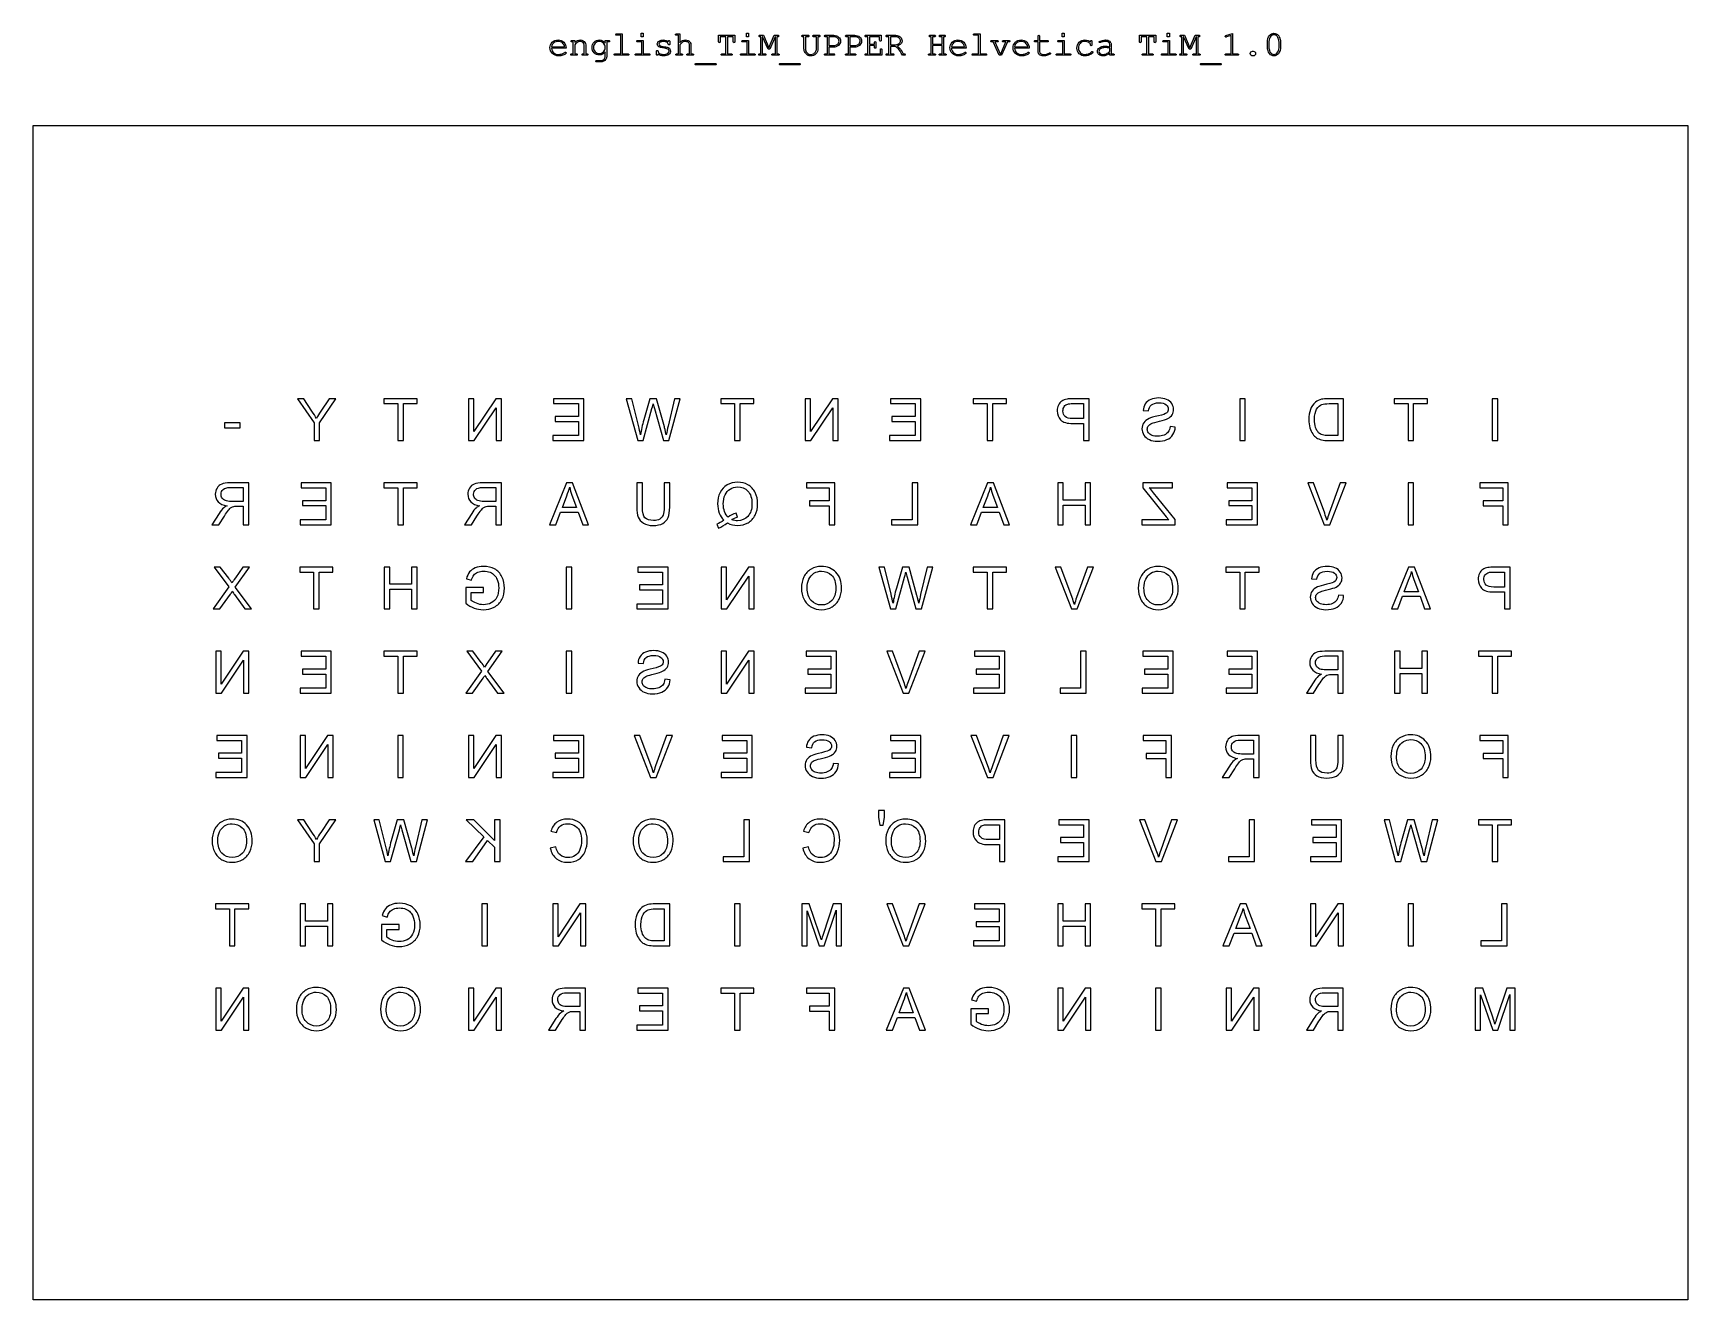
# Model space of a CAD drawing. Extents: x 5 to 305, y 25 to 255.
import ezdxf

# ---------------------------------------------------------------- set-up
doc = ezdxf.new("R2010")
doc.units = 0
doc.layers.add('english_TiM_UPPER_Helvetica_TiM_1.0', color=7, linetype='CONTINUOUS')

msp = doc.modelspace()

# ---------------------------------------------------------------- linework, layer by layer
at = {"layer": 'english_TiM_UPPER_Helvetica_TiM_1.0', "color": 7}
for p, q in [((115.314515, 253.98863), (115.314515, 254.661458)), ((115.314515, 254.661458), (115.69899, 254.661458)), ((115.69899, 254.661458), (115.69899, 253.98863)), ((134.364515, 253.98863), (134.364515, 254.661458)), ((134.364515, 254.661458), (134.74899, 254.661458)), ((134.74899, 254.661458), (134.74899, 253.98863)), ((191.514515, 253.98863), (191.514515, 254.661458)), ((191.514515, 254.661458), (191.89899, 254.661458)), ((191.89899, 254.661458), (191.89899, 253.98863)), ((210.564515, 253.98863), (210.564515, 254.661458)), ((210.564515, 254.661458), (210.94899, 254.661458)), ((210.94899, 254.661458), (210.94899, 253.98863)), ((101.739527, 251.920541), (99.085425, 251.920541)), ((99.088526, 252.18409), (101.475977, 252.18409)), ((101.739527, 251.920541), (101.739527, 251.920541)), ((102.817905, 253.325104), (103.298498, 253.325104)), ((103.038046, 253.061555), (102.817905, 253.061555)), ((103.038046, 250.900449), (103.038046, 253.061555)), ((103.298498, 253.325104), (103.298498, 252.93133)), ((103.298498, 252.534455), (103.298498, 250.900449)), ((105.025522, 250.900449), (105.025522, 252.497248)), ((105.285974, 252.540657), (105.285974, 250.900449)), ((108.826229, 252.847616), (108.826229, 253.325104)), ((108.826229, 253.325104), (109.437043, 253.325104)), ((108.826229, 252.847542), (108.826229, 252.847616)), ((108.826229, 252.063169), (108.826229, 252.063169)), ((109.437043, 253.061555), (109.086678, 253.061555)), ((109.086678, 253.061555), (109.086678, 250.460164)), ((110.881291, 254.531234), (111.892084, 254.531234)), ((111.631635, 254.267684), (110.881291, 254.267684)), ((111.631635, 250.900449), (111.631635, 254.267684)), ((111.892084, 254.531234), (111.892084, 250.900449)), ((114.688211, 253.325104), (115.708303, 253.325104)), ((115.447854, 253.061555), (114.688211, 253.061555)), ((115.69899, 253.98863), (115.314515, 253.98863)), ((115.447854, 250.900449), (115.447854, 253.061555)), ((115.708303, 253.325104), (115.708303, 250.900449)), ((120.240707, 253.154589), (120.240721, 253.154575)), ((120.504271, 253.148373), (120.504271, 252.701887)), ((121.72218, 254.531234), (122.332993, 254.531234)), ((122.072545, 254.267684), (121.72218, 254.267684)), ((122.072545, 250.900449), (122.072545, 254.267684)), ((122.332993, 254.531234), (122.332993, 252.928229)), ((122.332993, 252.54996), (122.332993, 250.900449)), ((124.069323, 250.900449), (124.069323, 252.497248)), ((124.332873, 252.515853), (124.332873, 250.900449)), ((129.348382, 253.104964), (129.348382, 254.267684)), ((129.348382, 254.267684), (132.266034, 254.267684)), ((130.675433, 254.007235), (129.60883, 254.007235)), ((129.60883, 254.007235), (129.60883, 253.104964)), ((130.675433, 250.900449), (130.675433, 254.007235)), ((130.938983, 254.007235), (130.938983, 250.900449)), ((132.005585, 254.007235), (130.938983, 254.007235)), ((132.005585, 253.104964), (132.005585, 254.007235)), ((132.266034, 254.267684), (132.266034, 253.104964)), ((133.738211, 253.325104), (134.758303, 253.325104)), ((134.497854, 253.061555), (133.738211, 253.061555)), ((134.74899, 253.98863), (134.364515, 253.98863)), ((134.497854, 250.900449), (134.497854, 253.061555)), ((134.758303, 253.325104), (134.758303, 250.900449)), ((136.828858, 254.267684), (137.467576, 254.267684)), ((136.993189, 254.007235), (136.828858, 254.007235)), ((136.993189, 250.900449), (136.993189, 254.007235)), ((137.303245, 254.007235), (137.253638, 254.007235)), ((137.253638, 254.007235), (137.253638, 250.900449)), ((138.304736, 251.728305), (137.303245, 254.007235)), ((137.467576, 254.267684), (138.453566, 252.02286)), ((138.602392, 251.728305), (138.304736, 251.728305)), ((138.453566, 252.02286), (139.424047, 254.267684)), ((139.585277, 254.007235), (138.602392, 251.728305)), ((139.424047, 254.267684), (140.062768, 254.267684)), ((139.64109, 254.007235), (139.585277, 254.007235)), ((139.64109, 250.900449), (139.64109, 254.007235)), ((140.062768, 254.007235), (139.901538, 254.007235)), ((139.901538, 254.007235), (139.901538, 250.900449)), ((144.575985, 254.267688), (145.537167, 254.267688)), ((144.796125, 254.007235), (144.575985, 254.007235)), ((144.796125, 251.830625), (144.796125, 254.007235)), ((145.537167, 254.007239), (145.056574, 254.007239)), ((145.056574, 254.007239), (145.056574, 251.830628)), ((146.569659, 254.267688), (147.530841, 254.267688)), ((147.050252, 254.007239), (146.569659, 254.007239)), ((147.050252, 251.830628), (147.050252, 254.007239)), ((147.530841, 254.007239), (147.310701, 254.007235)), ((147.310701, 254.007235), (147.310701, 251.830625)), ((148.683634, 254.267684), (150.196723, 254.267684)), ((149.034003, 254.007235), (148.683634, 254.007235)), ((149.034003, 250.900449), (149.034003, 254.007235)), ((150.221527, 254.007235), (149.294451, 254.007235)), ((149.294451, 254.007235), (149.294451, 252.38873)), ((149.294451, 252.38873), (150.125409, 252.38873)), ((149.294451, 252.128281), (149.294451, 250.900449)), ((150.109904, 252.128281), (149.294451, 252.128281)), ((152.493641, 254.267684), (154.006726, 254.267684)), ((152.84401, 254.007235), (152.493641, 254.007235)), ((152.84401, 250.900449), (152.84401, 254.007235)), ((154.031534, 254.007235), (153.104458, 254.007235)), ((153.104458, 254.007235), (153.104458, 252.38873)), ((153.104458, 252.38873), (153.935416, 252.38873)), ((153.104458, 252.128281), (153.104458, 250.900449)), ((153.919911, 252.128281), (153.104458, 252.128281)), ((156.021483, 254.267684), (158.759303, 254.267684)), ((156.371851, 254.007235), (156.021483, 254.007235)), ((156.371851, 250.900449), (156.371851, 254.007235)), ((158.498854, 254.007235), (156.6323, 254.007235)), ((156.6323, 254.007235), (156.6323, 252.65228)), ((156.6323, 252.65228), (157.565577, 252.65228)), ((156.6323, 252.391831), (156.6323, 250.900449)), ((157.565577, 252.391831), (156.6323, 252.391831)), ((157.565577, 252.65228), (157.565577, 252.946835)), ((157.565577, 252.097275), (157.565577, 252.391831)), ((157.829127, 252.946835), (157.829127, 252.097275)), ((158.498854, 253.371615), (158.498854, 254.007235)), ((158.635277, 250.900449), (158.635277, 251.669391)), ((158.759303, 254.267684), (158.759303, 253.371615)), ((158.895729, 251.669391), (158.895729, 250.64)), ((159.831479, 254.267684), (161.406579, 254.267684)), ((160.181847, 254.007235), (159.831479, 254.007235)), ((160.181847, 250.900449), (160.181847, 254.007235)), ((161.400377, 254.007235), (160.442296, 254.007235)), ((160.442296, 254.007235), (160.442296, 252.518954)), ((160.442296, 252.518954), (161.152328, 252.518954)), ((160.442296, 252.258505), (160.442296, 250.900449)), ((161.270153, 252.258505), (160.442296, 252.258505)), ((167.643718, 254.267684), (168.415765, 254.267684)), ((167.804948, 254.007235), (167.643718, 254.007235)), ((167.804948, 250.900449), (167.804948, 254.007235)), ((168.415765, 254.007235), (168.065397, 254.007235)), ((168.065397, 254.007235), (168.065397, 252.65538)), ((168.065397, 252.65538), (169.792424, 252.65538)), ((169.792424, 252.394932), (168.065397, 252.394932)), ((168.065397, 252.394932), (168.065397, 250.900449)), ((169.44516, 254.267684), (170.217204, 254.267684)), ((169.792424, 254.007235), (169.44516, 254.007235)), ((169.792424, 252.65538), (169.792424, 254.007235)), ((169.792424, 250.900449), (169.792424, 252.394932)), ((170.217204, 254.007235), (170.055974, 254.007235)), ((170.055974, 254.007235), (170.055974, 250.900449)), ((174.129531, 251.920541), (171.475428, 251.920541)), ((171.478529, 252.18409), (173.865981, 252.18409)), ((174.129531, 251.920541), (174.129531, 251.920541)), ((175.651294, 254.531234), (176.662084, 254.531234)), ((176.401635, 254.267684), (175.651294, 254.267684)), ((176.401635, 250.900449), (176.401635, 254.267684)), ((176.662084, 254.531234), (176.662084, 250.900449)), ((178.791563, 253.325104), (179.768246, 253.325104)), ((179.058214, 253.061555), (178.791563, 253.061555)), ((180.127917, 250.64), (179.058214, 253.061555)), ((179.768246, 253.061555), (179.337264, 253.061555)), ((179.337264, 253.061555), (180.292248, 250.900449)), ((180.406968, 250.900449), (181.343346, 253.061555)), ((181.625498, 253.061555), (180.568198, 250.64)), ((180.909263, 253.325104), (181.889047, 253.325104)), ((181.343346, 253.061555), (180.909263, 253.061555)), ((181.889047, 253.061555), (181.625498, 253.061555)), ((185.559517, 251.920541), (182.905418, 251.920541)), ((182.908515, 252.18409), (185.295967, 252.18409)), ((185.559517, 251.920541), (185.559517, 251.920541)), ((186.681329, 253.325104), (187.161918, 253.325104)), ((187.161918, 253.061555), (186.681329, 253.061555)), ((187.161918, 253.325104), (187.161918, 254.094051)), ((187.161918, 251.328329), (187.161918, 253.061555)), ((187.425468, 254.094051), (187.425468, 253.325104)), ((187.425468, 253.325104), (188.839334, 253.325104)), ((188.839334, 253.061555), (187.425468, 253.061555)), ((187.425468, 253.061555), (187.425468, 251.328329)), ((190.888211, 253.325104), (191.908303, 253.325104)), ((191.647854, 253.061555), (190.888211, 253.061555)), ((191.89899, 253.98863), (191.514515, 253.98863)), ((191.647854, 250.900449), (191.647854, 253.061555)), ((191.908303, 253.325104), (191.908303, 250.900449)), ((196.667067, 253.061555), (196.667067, 253.148373)), ((196.667067, 253.061555), (196.667067, 253.061555)), ((196.930617, 253.148373), (196.930617, 252.559263)), ((200.139099, 252.202696), (200.139099, 252.624378)), ((200.139099, 251.362432), (200.139099, 251.936042)), ((200.402652, 252.624375), (200.402652, 250.900449)), ((205.548392, 253.104964), (205.548392, 254.267684)), ((205.548392, 254.267684), (208.466044, 254.267684)), ((206.875443, 254.007235), (205.808841, 254.007235)), ((205.808841, 254.007235), (205.808841, 253.104964)), ((206.875443, 250.900449), (206.875443, 254.007235)), ((207.138993, 254.007235), (207.138993, 250.900449)), ((208.205596, 254.007235), (207.138993, 254.007235)), ((208.205596, 253.104964), (208.205596, 254.007235)), ((208.466044, 254.267684), (208.466044, 253.104964)), ((209.938211, 253.325104), (210.958303, 253.325104)), ((210.697854, 253.061555), (209.938211, 253.061555)), ((210.94899, 253.98863), (210.564515, 253.98863)), ((210.697854, 250.900449), (210.697854, 253.061555)), ((210.958303, 253.325104), (210.958303, 250.900449)), ((213.028858, 254.267684), (213.667576, 254.267684)), ((213.193189, 254.007235), (213.028858, 254.007235)), ((213.193189, 250.900449), (213.193189, 254.007235)), ((213.503245, 254.007235), (213.453638, 254.007235)), ((213.453638, 254.007235), (213.453638, 250.900449)), ((214.504736, 251.728305), (213.503245, 254.007235)), ((213.667576, 254.267684), (214.653566, 252.02286)), ((214.802392, 251.728305), (214.504736, 251.728305)), ((214.653566, 252.02286), (215.624047, 254.267684)), ((215.785277, 254.007235), (214.802392, 251.728305)), ((215.624047, 254.267684), (216.262768, 254.267684)), ((215.84109, 254.007235), (215.785277, 254.007235)), ((215.84109, 250.900449), (215.84109, 254.007235)), ((216.262768, 254.007235), (216.101538, 254.007235)), ((216.101538, 254.007235), (216.101538, 250.900449)), ((221.188354, 254.208784), (222.378976, 254.583942)), ((222.118527, 254.224275), (221.268967, 253.957624)), ((222.118527, 250.900449), (222.118527, 254.224275)), ((222.378976, 254.583942), (222.378976, 250.900449)), ((228.675039, 252.261606), (228.675039, 252.906526)), ((228.935488, 252.872413), (228.935488, 252.298803)), ((230.80514, 252.298803), (230.80514, 252.872413)), ((231.065589, 252.906526), (231.065589, 252.261606)), ((231.065589, 252.906526), (231.065589, 252.906526)), ((102.74349, 250.900449), (103.038046, 250.900449)), ((103.593053, 250.64), (102.74349, 250.64)), ((103.298498, 250.900449), (103.593053, 250.900449)), ((104.808482, 250.900449), (105.025522, 250.900449)), ((105.506114, 250.64), (104.808482, 250.64)), ((105.285974, 250.900449), (105.506114, 250.900449)), ((107.291438, 249.706723), (108.038678, 249.703548)), ((108.029379, 249.443173), (107.291438, 249.443173)), ((108.826229, 250.497298), (108.826229, 251.278644)), ((110.608442, 250.900449), (111.631635, 250.900449)), ((112.915277, 250.64), (110.608442, 250.64)), ((111.892084, 250.900449), (112.915277, 250.900449)), ((114.424661, 250.900449), (115.447854, 250.900449)), ((116.7315, 250.64), (114.424661, 250.64)), ((115.708303, 250.900449), (116.7315, 250.900449)), ((118.116809, 250.813644), (118.116809, 251.350046)), ((121.777989, 250.900449), (122.072545, 250.900449)), ((122.627549, 250.64), (121.777989, 250.64)), ((122.332993, 250.900449), (122.627549, 250.900449)), ((123.777865, 250.900449), (124.069323, 250.900449)), ((124.624327, 250.64), (123.777865, 250.64)), ((124.332873, 250.900449), (124.624327, 250.900449)), ((125.268634, 249.161018), (128.731991, 249.161018)), ((128.731991, 248.900569), (125.268634, 248.900569)), ((128.731991, 248.900569), (128.731991, 248.900569)), ((129.999504, 250.900449), (130.675433, 250.900449)), ((131.614908, 250.64), (129.999504, 250.64)), ((130.938983, 250.900449), (131.614908, 250.900449)), ((133.474661, 250.900449), (134.497854, 250.900449)), ((135.7815, 250.64), (133.474661, 250.64)), ((134.758303, 250.900449), (135.7815, 250.900449)), ((136.773045, 250.900449), (136.993189, 250.900449)), ((137.734227, 250.64), (136.773045, 250.64)), ((137.253638, 250.900449), (137.734227, 250.900449)), ((139.160497, 250.900449), (139.64109, 250.900449)), ((140.118578, 250.64), (139.160497, 250.64)), ((139.901538, 250.900449), (140.118578, 250.900449)), ((140.50863, 249.161018), (143.971984, 249.161018)), ((143.971984, 248.900569), (140.50863, 248.900569)), ((143.971984, 248.900569), (143.971984, 248.900569)), ((148.683634, 250.900449), (149.034003, 250.900449)), ((150.18742, 250.64), (148.683634, 250.64)), ((149.294451, 250.900449), (150.18742, 250.900449)), ((152.493641, 250.900449), (152.84401, 250.900449)), ((153.997427, 250.64), (152.493641, 250.64)), ((153.104458, 250.900449), (153.997427, 250.900449)), ((156.021483, 250.900449), (156.371851, 250.900449)), ((158.895729, 250.64), (156.021483, 250.64)), ((156.6323, 250.900449), (158.635277, 250.900449)), ((159.831479, 250.900449), (160.181847, 250.900449)), ((160.922885, 250.64), (159.831479, 250.64)), ((160.442296, 250.900449), (160.922885, 250.900449)), ((162.975473, 250.64), (162.62821, 250.64)), ((162.777036, 250.900449), (162.975473, 250.900449)), ((167.510393, 250.900449), (167.804948, 250.900449)), ((168.415765, 250.64), (167.510393, 250.64)), ((168.065397, 250.900449), (168.415765, 250.900449)), ((169.44516, 250.900449), (169.792424, 250.900449)), ((170.350529, 250.64), (169.44516, 250.64)), ((170.055974, 250.900449), (170.350529, 250.900449)), ((175.378442, 250.900449), (176.401635, 250.900449)), ((177.685277, 250.64), (175.378442, 250.64)), ((176.662084, 250.900449), (177.685277, 250.900449)), ((180.568198, 250.64), (180.127917, 250.64)), ((180.292248, 250.900449), (180.406968, 250.900449)), ((190.624661, 250.900449), (191.647854, 250.900449)), ((192.9315, 250.64), (190.624661, 250.64)), ((191.908303, 250.900449), (192.9315, 250.900449)), ((200.139099, 250.64), (200.139099, 251.015168)), ((200.749916, 250.64), (200.139099, 250.64)), ((200.402652, 250.900449), (200.749916, 250.900449)), ((206.199514, 250.900449), (206.875443, 250.900449)), ((207.814922, 250.64), (206.199514, 250.64)), ((207.138993, 250.900449), (207.814922, 250.900449)), ((209.674661, 250.900449), (210.697854, 250.900449)), ((211.9815, 250.64), (209.674661, 250.64)), ((210.958303, 250.900449), (211.9815, 250.900449)), ((212.973045, 250.900449), (213.193189, 250.900449)), ((213.934227, 250.64), (212.973045, 250.64)), ((213.453638, 250.900449), (213.934227, 250.900449)), ((215.360497, 250.900449), (215.84109, 250.900449)), ((216.318578, 250.64), (215.360497, 250.64)), ((216.101538, 250.900449), (216.318578, 250.900449)), ((216.70863, 249.161018), (220.171984, 249.161018)), ((220.171984, 248.900569), (216.70863, 248.900569)), ((220.171984, 248.900569), (220.171984, 248.900569)), ((221.225558, 250.900449), (222.118527, 250.900449)), ((223.271944, 250.64), (221.225558, 250.64)), ((222.378976, 250.900449), (223.271944, 250.900449)), ((226.006057, 251.38724), (226.117679, 251.38724)), ((226.006057, 251.38724), (226.006057, 251.38724)), ((226.117679, 250.546979), (226.006057, 250.546979)), ((54.271108, 188.496332), (53.103219, 188.496332)), ((53.103219, 188.496332), (56.126288, 184.129673)), ((55.738716, 186.26908), (54.271108, 188.496332)), ((57.128812, 184.129673), (60.048532, 188.496332)), ((58.828968, 188.496332), (57.335519, 186.212233)), ((60.048532, 188.496332), (58.828968, 188.496332)), ((74.775155, 188.496332), (68.770355, 188.496332)), ((68.770355, 188.496332), (68.770355, 187.602329)), ((68.770355, 187.602329), (71.276662, 187.602329)), ((71.276662, 187.602329), (71.276662, 180.920566)), ((72.279185, 180.920566), (72.279185, 187.602329)), ((72.279185, 187.602329), (74.775155, 187.602329)), ((74.775155, 187.602329), (74.775155, 188.496332)), ((85.036981, 188.496332), (84.075799, 188.496332)), ((84.075799, 188.496332), (84.075799, 180.920566)), ((89.016067, 188.496332), (85.036981, 182.548375)), ((85.036981, 182.548375), (85.036981, 188.496332)), ((85.10416, 180.920566), (89.083247, 186.873691)), ((90.044429, 188.496332), (89.016067, 188.496332)), ((89.083247, 186.873691), (89.083247, 180.920566)), ((90.044429, 180.920566), (90.044429, 188.496332)), ((104.962381, 188.496332), (99.484677, 188.496332)), ((99.484677, 188.496332), (99.484677, 187.602329)), ((99.484677, 187.602329), (103.959858, 187.602329)), ((103.959858, 187.602329), (103.959858, 185.282057)), ((104.962381, 180.920566), (104.962381, 188.496332)), ((113.642817, 188.496332), (112.635125, 188.496332)), ((112.635125, 188.496332), (114.712517, 180.920566)), ((114.831375, 183.628411), (113.642817, 188.496332)), ((115.678867, 180.920566), (117.27567, 186.692826)), ((116.88293, 188.496332), (115.797722, 184.661941)), ((118.092156, 188.496332), (116.88293, 188.496332)), ((117.73559, 186.692826), (119.342725, 180.920566)), ((119.533928, 183.380366), (118.092156, 188.496332)), ((121.347773, 188.496332), (120.195386, 183.530226)), ((120.365919, 180.920566), (122.376131, 188.496332)), ((122.376131, 188.496332), (121.347773, 188.496332)), ((135.735159, 188.496332), (129.730355, 188.496332)), ((129.730355, 188.496332), (129.730355, 187.602329)), ((129.730355, 187.602329), (132.236665, 187.602329)), ((132.236665, 187.602329), (132.236665, 180.920566)), ((133.239185, 180.920566), (133.239185, 187.602329)), ((133.239185, 187.602329), (135.735159, 187.602329)), ((135.735159, 187.602329), (135.735159, 188.496332)), ((145.996978, 188.496332), (145.035796, 188.496332)), ((145.035796, 188.496332), (145.035796, 180.920566)), ((149.976064, 188.496332), (145.996978, 182.548375)), ((145.996978, 182.548375), (145.996978, 188.496332)), ((146.064157, 180.920566), (150.043243, 186.873691)), ((151.004425, 188.496332), (149.976064, 188.496332)), ((150.043243, 186.873691), (150.043243, 180.920566)), ((151.004425, 180.920566), (151.004425, 188.496332)), ((165.922378, 188.496332), (160.444674, 188.496332)), ((160.444674, 188.496332), (160.444674, 187.602329)), ((160.444674, 187.602329), (164.919854, 187.602329)), ((164.919854, 187.602329), (164.919854, 185.282057)), ((165.922378, 180.920566), (165.922378, 188.496332)), ((181.455159, 188.496332), (175.450359, 188.496332)), ((175.450359, 188.496332), (175.450359, 187.602329)), ((175.450359, 187.602329), (177.956665, 187.602329)), ((177.956665, 187.602329), (177.956665, 180.920566)), ((178.959189, 180.920566), (178.959189, 187.602329)), ((178.959189, 187.602329), (181.455159, 187.602329)), ((181.455159, 187.602329), (181.455159, 188.496332)), ((193.482655, 187.602329), (195.420523, 187.602329)), ((196.423044, 188.496332), (193.565339, 188.496332)), ((195.420523, 187.602329), (195.420523, 184.894485)), ((196.423044, 180.920566), (196.423044, 188.496332)), ((206.200851, 186.362097), (207.162033, 186.289749)), ((224.674056, 188.496332), (223.671532, 188.496332)), ((223.671532, 188.496332), (223.671532, 180.920566)), ((224.674056, 180.920566), (224.674056, 188.496332)), ((242.434082, 188.496332), (239.824422, 188.496332)), ((239.839927, 187.602329), (241.431558, 187.602329)), ((241.431558, 187.602329), (241.431558, 181.814569)), ((242.434082, 180.920566), (242.434082, 188.496332)), ((257.655159, 188.496332), (251.650359, 188.496332)), ((251.650359, 188.496332), (251.650359, 187.602329)), ((251.650359, 187.602329), (254.156665, 187.602329)), ((254.156665, 187.602329), (254.156665, 180.920566)), ((255.159189, 180.920566), (255.159189, 187.602329)), ((255.159189, 187.602329), (257.655159, 187.602329)), ((257.655159, 187.602329), (257.655159, 188.496332)), ((270.394067, 188.496332), (269.391546, 188.496332)), ((269.391546, 188.496332), (269.391546, 180.920566)), ((270.394067, 180.920566), (270.394067, 188.496332)), ((42.736223, 184.129673), (39.878519, 184.129673)), ((39.878519, 184.129673), (39.878519, 183.194332)), ((39.878519, 183.194332), (42.736223, 183.194332)), ((42.736223, 183.194332), (42.736223, 184.129673)), ((56.126288, 184.129673), (56.126288, 180.920566)), ((57.128812, 180.920566), (57.128812, 184.129673)), ((103.959858, 185.282057), (99.7689, 185.282057)), ((99.7689, 185.282057), (99.7689, 184.393223)), ((99.7689, 184.393223), (103.959858, 184.393223)), ((103.959858, 184.393223), (103.959858, 181.814569)), ((164.919854, 185.282057), (160.728896, 185.282057)), ((160.728896, 185.282057), (160.728896, 184.393223)), ((160.728896, 184.393223), (164.919854, 184.393223)), ((164.919854, 184.393223), (164.919854, 181.814569)), ((195.420523, 184.894485), (193.461986, 184.894485)), ((193.477487, 184.000482), (195.420523, 184.000482)), ((195.420523, 184.000482), (195.420523, 180.920566)), ((212.004113, 183.354528), (211.058435, 183.437209)), ((212.004113, 183.354528), (212.004113, 183.354528)), ((56.126288, 180.920566), (57.128812, 180.920566)), ((71.276662, 180.920566), (72.279185, 180.920566)), ((84.075799, 180.920566), (85.10416, 180.920566)), ((89.083247, 180.920566), (90.044429, 180.920566)), ((103.959858, 181.814569), (99.30898, 181.814569)), ((99.30898, 181.814569), (99.30898, 180.920566)), ((99.30898, 180.920566), (104.962381, 180.920566)), ((114.712517, 180.920566), (115.678867, 180.920566)), ((119.342725, 180.920566), (120.365919, 180.920566)), ((132.236665, 180.920566), (133.239185, 180.920566)), ((145.035796, 180.920566), (146.064157, 180.920566)), ((150.043243, 180.920566), (151.004425, 180.920566)), ((164.919854, 181.814569), (160.268976, 181.814569)), ((160.268976, 181.814569), (160.268976, 180.920566)), ((160.268976, 180.920566), (165.922378, 180.920566)), ((177.956665, 180.920566), (178.959189, 180.920566)), ((195.420523, 180.920566), (196.423044, 180.920566)), ((223.671532, 180.920566), (224.674056, 180.920566)), ((239.7004, 180.920566), (242.434082, 180.920566)), ((241.431558, 181.814569), (239.814086, 181.814569)), ((254.156665, 180.920566), (255.159189, 180.920566)), ((269.391546, 180.920566), (270.394067, 180.920566)), ((40.898279, 172.419169), (43.296064, 172.419169)), ((44.298588, 173.256328), (40.939621, 173.256328)), ((43.296064, 172.419169), (43.296064, 169.912863)), ((44.298588, 165.680563), (44.298588, 173.256328)), ((59.242378, 173.256328), (53.764677, 173.256328)), ((53.764677, 173.256328), (53.764677, 172.362326)), ((53.764677, 172.362326), (58.239858, 172.362326)), ((58.239858, 172.362326), (58.239858, 170.042053)), ((59.242378, 165.680563), (59.242378, 173.256328)), ((74.775155, 173.256328), (68.770355, 173.256328)), ((68.770355, 173.256328), (68.770355, 172.362326)), ((68.770355, 172.362326), (71.276662, 172.362326)), ((71.276662, 172.362326), (71.276662, 165.680563)), ((72.279185, 165.680563), (72.279185, 172.362326)), ((72.279185, 172.362326), (74.775155, 172.362326)), ((74.775155, 172.362326), (74.775155, 173.256328)), ((86.618283, 172.419169), (89.016067, 172.419169)), ((90.018591, 173.256328), (86.659621, 173.256328)), ((89.016067, 172.419169), (89.016067, 169.912863)), ((90.018591, 165.680563), (90.018591, 173.256328)), ((101.825623, 173.256328), (98.725034, 165.680563)), ((101.060811, 168.791484), (101.85146, 170.889549)), ((102.905659, 173.256328), (101.825623, 173.256328)), ((102.797137, 171.013572), (103.629128, 168.791484)), ((105.815042, 165.680563), (102.905659, 173.256328)), ((115.542818, 173.256328), (114.540295, 173.256328)), ((114.540295, 173.256328), (114.540295, 168.879333)), ((115.542818, 168.884501), (115.542818, 173.256328)), ((120.498588, 173.256328), (119.496064, 173.256328)), ((119.496064, 173.256328), (119.496064, 168.884501)), ((120.498588, 168.879333), (120.498588, 173.256328)), ((150.355046, 173.256328), (145.244245, 173.256328)), ((145.244245, 173.256328), (145.244245, 172.362326)), ((145.244245, 172.362326), (149.352522, 172.362326)), ((149.352522, 172.362326), (149.352522, 170.016216)), ((150.355046, 165.680563), (150.355046, 173.256328)), ((165.397021, 173.256328), (164.394497, 173.256328)), ((164.394497, 173.256328), (164.394497, 166.574565)), ((165.397021, 165.680563), (165.397021, 173.256328)), ((178.025612, 173.256328), (174.925023, 165.680563)), ((177.2608, 168.791484), (178.051449, 170.889549)), ((179.105648, 173.256328), (178.025612, 173.256328)), ((178.997127, 171.013572), (179.829118, 168.791484)), ((182.015031, 165.680563), (179.105648, 173.256328)), ((191.742818, 173.256328), (190.740295, 173.256328)), ((190.740295, 173.256328), (190.740295, 165.680563)), ((191.742818, 170.145407), (191.742818, 173.256328)), ((196.683087, 173.256328), (195.680563, 173.256328)), ((195.680563, 173.256328), (195.680563, 170.145407)), ((196.683087, 165.680563), (196.683087, 173.256328)), ((211.532071, 173.256328), (206.106046, 173.256328)), ((206.106046, 173.256328), (206.106046, 172.362326)), ((206.106046, 172.362326), (210.359015, 167.106833)), ((207.30494, 172.362326), (211.532071, 172.362326)), ((211.971322, 166.610739), (208.090421, 171.463155)), ((211.532071, 172.362326), (211.532071, 173.256328)), ((226.882381, 173.256328), (221.404681, 173.256328)), ((221.404681, 173.256328), (221.404681, 172.362326)), ((221.404681, 172.362326), (225.879861, 172.362326)), ((225.879861, 172.362326), (225.879861, 170.042053)), ((226.882381, 165.680563), (226.882381, 173.256328)), ((237.006419, 173.256328), (235.983226, 173.256328)), ((235.983226, 173.256328), (238.949456, 165.680563)), ((239.052806, 167.752787), (237.006419, 173.256328)), ((241.827833, 173.256328), (239.858959, 167.752787)), ((239.977817, 165.680563), (242.913038, 173.256328)), ((242.913038, 173.256328), (241.827833, 173.256328)), ((255.154063, 173.256328), (254.151543, 173.256328)), ((254.151543, 173.256328), (254.151543, 165.680563)), ((255.154063, 165.680563), (255.154063, 173.256328)), ((272.275046, 173.256328), (267.164248, 173.256328)), ((267.164248, 173.256328), (267.164248, 172.362326)), ((267.164248, 172.362326), (271.272526, 172.362326)), ((271.272526, 172.362326), (271.272526, 170.016216)), ((272.275046, 165.680563), (272.275046, 173.256328)), ((38.939742, 167.742454), (37.621993, 165.680563)), ((43.296064, 169.912863), (41.14116, 169.912863)), ((42.133347, 169.044698), (43.296064, 169.044698)), ((43.296064, 169.044698), (43.296064, 165.680563)), ((58.239858, 170.042053), (54.048896, 170.042053)), ((54.048896, 170.042053), (54.048896, 169.153219)), ((54.048896, 169.153219), (58.239858, 169.153219)), ((58.239858, 169.153219), (58.239858, 166.574565)), ((84.659745, 167.742454), (83.341997, 165.680563)), ((89.016067, 169.912863), (86.86116, 169.912863)), ((87.853347, 169.044698), (89.016067, 169.044698)), ((89.016067, 169.044698), (89.016067, 165.680563)), ((99.867085, 165.680563), (100.750751, 167.974998)), ((100.750751, 167.974998), (103.918516, 167.974998)), ((103.629128, 168.791484), (101.060811, 168.791484)), ((103.918516, 167.974998), (104.750507, 165.680563)), ((132.758639, 167.044822), (132.515758, 167.773459)), ((149.352522, 170.016216), (145.797185, 170.016216)), ((145.797185, 170.016216), (145.797185, 169.122213)), ((145.797185, 169.122213), (149.352522, 169.122213)), ((149.352522, 169.122213), (149.352522, 165.680563)), ((176.067074, 165.680563), (176.95074, 167.974998)), ((176.95074, 167.974998), (180.118505, 167.974998)), ((179.829118, 168.791484), (177.2608, 168.791484)), ((180.118505, 167.974998), (180.950496, 165.680563)), ((195.680563, 170.145407), (191.742818, 170.145407)), ((191.742818, 165.680563), (191.742818, 169.251404)), ((191.742818, 169.251404), (195.680563, 169.251404)), ((195.680563, 169.251404), (195.680563, 165.680563)), ((225.879861, 170.042053), (221.6889, 170.042053)), ((221.6889, 170.042053), (221.6889, 169.153219)), ((221.6889, 169.153219), (225.879861, 169.153219)), ((225.879861, 169.153219), (225.879861, 166.574565)), ((271.272526, 170.016216), (267.717185, 170.016216)), ((267.717185, 170.016216), (267.717185, 169.122213)), ((267.717185, 169.122213), (271.272526, 169.122213)), ((271.272526, 169.122213), (271.272526, 165.680563)), ((37.621993, 165.680563), (38.882899, 165.680563)), ((38.882899, 165.680563), (39.885422, 167.256693)), ((43.296064, 165.680563), (44.298588, 165.680563)), ((58.239858, 166.574565), (53.588976, 166.574565)), ((53.588976, 166.574565), (53.588976, 165.680563)), ((53.588976, 165.680563), (59.242378, 165.680563)), ((71.276662, 165.680563), (72.279185, 165.680563)), ((83.341997, 165.680563), (84.602899, 165.680563)), ((84.602899, 165.680563), (85.605422, 167.256693)), ((89.016067, 165.680563), (90.018591, 165.680563)), ((98.725034, 165.680563), (99.867085, 165.680563)), ((104.750507, 165.680563), (105.815042, 165.680563)), ((129.022433, 165.789084), (129.316988, 165.091452)), ((130.309176, 166.491885), (130.309175, 166.491885)), ((149.352522, 165.680563), (150.355046, 165.680563)), ((164.394497, 166.574565), (160.66346, 166.574565)), ((160.66346, 166.574565), (160.66346, 165.680563)), ((160.66346, 165.680563), (165.397021, 165.680563)), ((174.925023, 165.680563), (176.067074, 165.680563)), ((180.950496, 165.680563), (182.015031, 165.680563)), ((190.740295, 165.680563), (191.742818, 165.680563)), ((195.680563, 165.680563), (196.683087, 165.680563)), ((210.818935, 166.574565), (205.982023, 166.574565)), ((205.982023, 166.574565), (205.982023, 165.680563)), ((205.982023, 165.680563), (211.971322, 165.680563)), ((210.359015, 167.106833), (210.818935, 166.574565)), ((211.971322, 165.680563), (211.971322, 166.610739)), ((225.879861, 166.574565), (221.22898, 166.574565)), ((221.22898, 166.574565), (221.22898, 165.680563)), ((221.22898, 165.680563), (226.882381, 165.680563)), ((238.949456, 165.680563), (239.977817, 165.680563)), ((254.151543, 165.680563), (255.154063, 165.680563)), ((271.272526, 165.680563), (272.275046, 165.680563)), ((39.144794, 158.016335), (38.054421, 158.016335)), ((38.054421, 158.016335), (40.715759, 154.445494)), ((40.669249, 156.006123), (39.144794, 158.016335)), ((41.862975, 154.388651), (44.446797, 158.016335)), ((43.253071, 158.016335), (41.878479, 156.073302)), ((44.446797, 158.016335), (43.253071, 158.016335)), ((59.535159, 158.016335), (53.530355, 158.016335)), ((53.530355, 158.016335), (53.530355, 157.122333)), ((53.530355, 157.122333), (56.036665, 157.122333)), ((56.036665, 157.122333), (56.036665, 150.44057)), ((57.039185, 150.44057), (57.039185, 157.122333)), ((57.039185, 157.122333), (59.535159, 157.122333)), ((59.535159, 157.122333), (59.535159, 158.016335)), ((69.822815, 158.016335), (68.820295, 158.016335)), ((68.820295, 158.016335), (68.820295, 150.44057)), ((69.822815, 154.905414), (69.822815, 158.016335)), ((74.763083, 158.016335), (73.760559, 158.016335)), ((73.760559, 158.016335), (73.760559, 154.905414)), ((74.763083, 150.44057), (74.763083, 158.016335)), ((83.690005, 155.897619), (84.59434, 155.64957)), ((102.754063, 158.016335), (101.751543, 158.016335)), ((101.751543, 158.016335), (101.751543, 150.44057)), ((102.754063, 150.44057), (102.754063, 158.016335)), ((120.202374, 158.016335), (114.724674, 158.016335)), ((114.724674, 158.016335), (114.724674, 157.122333)), ((114.724674, 157.122333), (119.199851, 157.122333)), ((119.199851, 157.122333), (119.199851, 154.80206)), ((120.202374, 150.44057), (120.202374, 158.016335)), ((130.756985, 158.016335), (129.795803, 158.016335)), ((129.795803, 158.016335), (129.795803, 150.44057)), ((134.736071, 158.016335), (130.756985, 152.068378)), ((130.756985, 152.068378), (130.756985, 158.016335)), ((130.824164, 150.44057), (134.80325, 156.393695)), ((135.764432, 158.016335), (134.736071, 158.016335)), ((134.80325, 156.393695), (134.80325, 150.44057)), ((135.764432, 150.44057), (135.764432, 158.016335)), ((159.362817, 158.016335), (158.355129, 158.016335)), ((158.355129, 158.016335), (160.432521, 150.44057)), ((160.551375, 153.148415), (159.362817, 158.016335)), ((161.398871, 150.44057), (162.99567, 156.212826)), ((162.60293, 158.016335), (161.517725, 154.181944)), ((163.81216, 158.016335), (162.60293, 158.016335)), ((163.45559, 156.212826), (165.062729, 150.44057)), ((165.253931, 152.900369), (163.81216, 158.016335)), ((167.067773, 158.016335), (165.915389, 153.050229)), ((166.085922, 150.44057), (168.096135, 158.016335)), ((168.096135, 158.016335), (167.067773, 158.016335)), ((181.455159, 158.016335), (175.450359, 158.016335)), ((175.450359, 158.016335), (175.450359, 157.122333)), ((175.450359, 157.122333), (177.956665, 157.122333)), ((177.956665, 157.122333), (177.956665, 150.44057)), ((178.959189, 150.44057), (178.959189, 157.122333)), ((178.959189, 157.122333), (181.455159, 157.122333)), ((181.455159, 157.122333), (181.455159, 158.016335)), ((191.286409, 158.016335), (190.263216, 158.016335)), ((190.263216, 158.016335), (193.229442, 150.44057)), ((193.332795, 152.512794), (191.286409, 158.016335)), ((196.107819, 158.016335), (194.138945, 152.512794)), ((194.257803, 150.44057), (197.193023, 158.016335)), ((197.193023, 158.016335), (196.107819, 158.016335)), ((227.175152, 158.016335), (221.170352, 158.016335)), ((221.170352, 158.016335), (221.170352, 157.122333)), ((221.170352, 157.122333), (223.676658, 157.122333)), ((223.676658, 157.122333), (223.676658, 150.44057)), ((224.679178, 150.44057), (224.679178, 157.122333)), ((224.679178, 157.122333), (227.175152, 157.122333)), ((227.175152, 157.122333), (227.175152, 158.016335)), ((236.680858, 155.882097), (237.64204, 155.809752)), ((254.225612, 158.016335), (251.125023, 150.44057)), ((255.305648, 158.016335), (254.225612, 158.016335)), ((255.197127, 155.773579), (256.029118, 153.551491)), ((258.215031, 150.44057), (255.305648, 158.016335)), ((269.682655, 157.122333), (271.620523, 157.122333)), ((272.623044, 158.016335), (269.765339, 158.016335)), ((271.620523, 157.122333), (271.620523, 154.414488)), ((272.623044, 150.44057), (272.623044, 158.016335)), ((40.715759, 154.445494), (37.847718, 150.44057)), ((39.087951, 150.44057), (40.99481, 153.143246)), ((41.687277, 153.081235), (43.588968, 150.44057)), ((44.793031, 150.44057), (41.862975, 154.388651)), ((73.760559, 154.905414), (69.822815, 154.905414)), ((69.822815, 150.44057), (69.822815, 154.011411)), ((69.822815, 154.011411), (73.760559, 154.011411)), ((73.760559, 154.011411), (73.760559, 150.44057)), ((86.785422, 154.300798), (83.576315, 154.305984)), ((83.576315, 154.305984), (83.576315, 151.494786)), ((84.558166, 152.001216), (84.558166, 153.411982)), ((84.558166, 153.411982), (86.785422, 153.411964)), ((86.785422, 153.411964), (86.785422, 154.300798)), ((119.199851, 154.80206), (115.008893, 154.80206)), ((115.008893, 154.80206), (115.008893, 153.913226)), ((115.008893, 153.913226), (119.199851, 153.913226)), ((119.199851, 153.913226), (119.199851, 151.334572)), ((150.561784, 154.114779), (150.561784, 154.114779)), ((151.59531, 154.130266), (151.59531, 154.130266)), ((211.521777, 154.114779), (211.521777, 154.114779)), ((212.555307, 154.130266), (212.555307, 154.130266)), ((242.484123, 152.874528), (241.538443, 152.957213)), ((242.484123, 152.874528), (242.484123, 152.874528)), ((253.4608, 153.551491), (254.251449, 155.649553)), ((256.029118, 153.551491), (253.4608, 153.551491)), ((271.620523, 154.414488), (269.661986, 154.414488)), ((269.677487, 153.520486), (271.620523, 153.520486)), ((271.620523, 153.520486), (271.620523, 150.44057)), ((37.847718, 150.44057), (39.087951, 150.44057)), ((43.588968, 150.44057), (44.793031, 150.44057)), ((56.036665, 150.44057), (57.039185, 150.44057)), ((68.820295, 150.44057), (69.822815, 150.44057)), ((73.760559, 150.44057), (74.763083, 150.44057)), ((101.751543, 150.44057), (102.754063, 150.44057)), ((119.199851, 151.334572), (114.548973, 151.334572)), ((114.548973, 151.334572), (114.548973, 150.44057)), ((114.548973, 150.44057), (120.202374, 150.44057)), ((129.795803, 150.44057), (130.824164, 150.44057)), ((134.80325, 150.44057), (135.764432, 150.44057)), ((160.432521, 150.44057), (161.398871, 150.44057)), ((165.062729, 150.44057), (166.085922, 150.44057)), ((177.956665, 150.44057), (178.959189, 150.44057)), ((193.229442, 150.44057), (194.257803, 150.44057)), ((223.676658, 150.44057), (224.679178, 150.44057)), ((251.125023, 150.44057), (252.267074, 150.44057)), ((252.267074, 150.44057), (253.15074, 152.735005)), ((253.15074, 152.735005), (256.318505, 152.735005)), ((256.318505, 152.735005), (257.150496, 150.44057)), ((257.150496, 150.44057), (258.215031, 150.44057)), ((271.620523, 150.44057), (272.623044, 150.44057)), ((39.316981, 142.776332), (38.355799, 142.776332)), ((38.355799, 142.776332), (38.355799, 135.200566)), ((43.296064, 142.776332), (39.316981, 136.828371)), ((39.316981, 136.828371), (39.316981, 142.776332)), ((39.384161, 135.200566), (43.363243, 141.153691)), ((44.324425, 142.776332), (43.296064, 142.776332)), ((43.363243, 141.153691), (43.363243, 135.200566)), ((44.324425, 135.200566), (44.324425, 142.776332)), ((59.242378, 142.776332), (53.764677, 142.776332)), ((53.764677, 142.776332), (53.764677, 141.882329)), ((53.764677, 141.882329), (58.239858, 141.882329)), ((58.239858, 141.882329), (58.239858, 139.562057)), ((59.242378, 135.200566), (59.242378, 142.776332)), ((74.775155, 142.776332), (68.770355, 142.776332)), ((68.770355, 142.776332), (68.770355, 141.882329)), ((68.770355, 141.882329), (71.276662, 141.882329)), ((71.276662, 141.882329), (71.276662, 135.200566)), ((72.279185, 135.200566), (72.279185, 141.882329)), ((72.279185, 141.882329), (74.775155, 141.882329)), ((74.775155, 141.882329), (74.775155, 142.776332)), ((84.86479, 142.776332), (83.774418, 142.776332)), ((83.774418, 142.776332), (86.435755, 139.20549)), ((86.389245, 140.766116), (84.86479, 142.776332)), ((87.582971, 139.148644), (90.166793, 142.776332)), ((88.973067, 142.776332), (87.598476, 140.833295)), ((90.166793, 142.776332), (88.973067, 142.776332)), ((102.754063, 142.776332), (101.751543, 142.776332)), ((101.751543, 142.776332), (101.751543, 135.200566)), ((102.754063, 135.200566), (102.754063, 142.776332)), ((130.756985, 142.776332), (129.795803, 142.776332)), ((129.795803, 142.776332), (129.795803, 135.200566)), ((134.736071, 142.776332), (130.756985, 136.828371)), ((130.756985, 136.828371), (130.756985, 142.776332)), ((130.824164, 135.200566), (134.80325, 141.153691)), ((135.764432, 142.776332), (134.736071, 142.776332)), ((134.80325, 141.153691), (134.80325, 135.200566)), ((135.764432, 135.200566), (135.764432, 142.776332)), ((150.682381, 142.776332), (145.204681, 142.776332)), ((145.204681, 142.776332), (145.204681, 141.882329)), ((145.204681, 141.882329), (149.679861, 141.882329)), ((149.679861, 141.882329), (149.679861, 139.562057)), ((150.682381, 135.200566), (150.682381, 142.776332)), ((160.806409, 142.776332), (159.783216, 142.776332)), ((159.783216, 142.776332), (162.749445, 135.200566)), ((162.852795, 137.27279), (160.806409, 142.776332)), ((165.627823, 142.776332), (163.658949, 137.27279)), ((163.777803, 135.200566), (166.713027, 142.776332)), ((166.713027, 142.776332), (165.627823, 142.776332)), ((181.162371, 142.776332), (175.684667, 142.776332)), ((175.684667, 142.776332), (175.684667, 141.882329)), ((175.684667, 141.882329), (180.159847, 141.882329)), ((180.159847, 141.882329), (180.159847, 139.562057)), ((181.162371, 135.200566), (181.162371, 142.776332)), ((195.877018, 142.776332), (194.874497, 142.776332)), ((194.874497, 142.776332), (194.874497, 136.094569)), ((195.877018, 135.200566), (195.877018, 142.776332)), ((211.642378, 142.776332), (206.164677, 142.776332)), ((206.164677, 142.776332), (206.164677, 141.882329)), ((206.164677, 141.882329), (210.639858, 141.882329)), ((210.639858, 141.882329), (210.639858, 139.562057)), ((211.642378, 135.200566), (211.642378, 142.776332)), ((226.882381, 142.776332), (221.404681, 142.776332)), ((221.404681, 142.776332), (221.404681, 141.882329)), ((221.404681, 141.882329), (225.879861, 141.882329)), ((225.879861, 141.882329), (225.879861, 139.562057)), ((226.882381, 135.200566), (226.882381, 142.776332)), ((239.018269, 141.939172), (241.416057, 141.939172)), ((242.418581, 142.776332), (239.059611, 142.776332)), ((241.416057, 141.939172), (241.416057, 139.432866)), ((242.418581, 135.200566), (242.418581, 142.776332)), ((252.702815, 142.776332), (251.700291, 142.776332)), ((251.700291, 142.776332), (251.700291, 135.200566)), ((252.702815, 139.66541), (252.702815, 142.776332)), ((257.64308, 142.776332), (256.640559, 142.776332)), ((256.640559, 142.776332), (256.640559, 139.66541)), ((257.64308, 135.200566), (257.64308, 142.776332)), ((272.895166, 142.776332), (266.890362, 142.776332)), ((266.890362, 142.776332), (266.890362, 141.882329)), ((266.890362, 141.882329), (269.396669, 141.882329)), ((269.396669, 141.882329), (269.396669, 135.200566)), ((270.399192, 135.200566), (270.399192, 141.882329)), ((270.399192, 141.882329), (272.895166, 141.882329)), ((272.895166, 141.882329), (272.895166, 142.776332)), ((58.239858, 139.562057), (54.048896, 139.562057)), ((54.048896, 139.562057), (54.048896, 138.673223)), ((54.048896, 138.673223), (58.239858, 138.673223)), ((58.239858, 138.673223), (58.239858, 136.094569)), ((86.435755, 139.20549), (83.567714, 135.200566)), ((84.807947, 135.200566), (86.71481, 137.903243)), ((87.407274, 137.841232), (89.308965, 135.200566)), ((90.513027, 135.200566), (87.582971, 139.148644)), ((114.760848, 140.642093), (115.722026, 140.569745)), ((149.679861, 139.562057), (145.4889, 139.562057)), ((145.4889, 139.562057), (145.4889, 138.673223)), ((145.4889, 138.673223), (149.679861, 138.673223)), ((149.679861, 138.673223), (149.679861, 136.094569)), ((180.159847, 139.562057), (175.968889, 139.562057)), ((175.968889, 139.562057), (175.968889, 138.673223)), ((175.968889, 138.673223), (180.159847, 138.673223)), ((180.159847, 138.673223), (180.159847, 136.094569)), ((210.639858, 139.562057), (206.448896, 139.562057)), ((206.448896, 139.562057), (206.448896, 138.673223)), ((206.448896, 138.673223), (210.639858, 138.673223)), ((210.639858, 138.673223), (210.639858, 136.094569)), ((225.879861, 139.562057), (221.6889, 139.562057)), ((221.6889, 139.562057), (221.6889, 138.673223)), ((221.6889, 138.673223), (225.879861, 138.673223)), ((225.879861, 138.673223), (225.879861, 136.094569)), ((241.416057, 139.432866), (239.261149, 139.432866)), ((240.253337, 138.564701), (241.416057, 138.564701)), ((241.416057, 138.564701), (241.416057, 135.200566)), ((256.640559, 139.66541), (252.702815, 139.66541)), ((252.702815, 135.200566), (252.702815, 138.771408)), ((252.702815, 138.771408), (256.640559, 138.771408)), ((256.640559, 138.771408), (256.640559, 135.200566)), ((38.355799, 135.200566), (39.384161, 135.200566)), ((43.363243, 135.200566), (44.324425, 135.200566)), ((58.239858, 136.094569), (53.588976, 136.094569)), ((53.588976, 136.094569), (53.588976, 135.200566)), ((53.588976, 135.200566), (59.242378, 135.200566)), ((71.276662, 135.200566), (72.279185, 135.200566)), ((83.567714, 135.200566), (84.807947, 135.200566)), ((89.308965, 135.200566), (90.513027, 135.200566)), ((101.751543, 135.200566), (102.754063, 135.200566)), ((120.564109, 137.634525), (119.618432, 137.717209)), ((120.564109, 137.634525), (120.564109, 137.634525)), ((129.795803, 135.200566), (130.824164, 135.200566)), ((134.80325, 135.200566), (135.764432, 135.200566)), ((149.679861, 136.094569), (145.02898, 136.094569)), ((145.02898, 136.094569), (145.02898, 135.200566)), ((145.02898, 135.200566), (150.682381, 135.200566)), ((162.749445, 135.200566), (163.777803, 135.200566)), ((180.159847, 136.094569), (175.508969, 136.094569)), ((175.508969, 136.094569), (175.508969, 135.200566)), ((175.508969, 135.200566), (181.162371, 135.200566)), ((194.874497, 136.094569), (191.143456, 136.094569)), ((191.143456, 136.094569), (191.143456, 135.200566)), ((191.143456, 135.200566), (195.877018, 135.200566)), ((210.639858, 136.094569), (205.988976, 136.094569)), ((205.988976, 136.094569), (205.988976, 135.200566)), ((205.988976, 135.200566), (211.642378, 135.200566)), ((225.879861, 136.094569), (221.22898, 136.094569)), ((221.22898, 136.094569), (221.22898, 135.200566)), ((221.22898, 135.200566), (226.882381, 135.200566)), ((237.059735, 137.262454), (235.741986, 135.200566)), ((235.741986, 135.200566), (237.002888, 135.200566)), ((237.002888, 135.200566), (238.005412, 136.776696)), ((241.416057, 135.200566), (242.418581, 135.200566)), ((251.700291, 135.200566), (252.702815, 135.200566)), ((256.640559, 135.200566), (257.64308, 135.200566)), ((269.396669, 135.200566), (270.399192, 135.200566)), ((44.002381, 127.536325), (38.524677, 127.536325)), ((38.524677, 127.536325), (38.524677, 126.642322)), ((38.524677, 126.642322), (42.999858, 126.642322)), ((42.999858, 126.642322), (42.999858, 124.322053)), ((44.002381, 119.960559), (44.002381, 127.536325)), ((54.556977, 127.536325), (53.595796, 127.536325)), ((53.595796, 127.536325), (53.595796, 119.960559)), ((58.536064, 127.536325), (54.556977, 121.588368)), ((54.556977, 121.588368), (54.556977, 127.536325)), ((54.624157, 119.960559), (58.603243, 125.913684)), ((59.564425, 127.536325), (58.536064, 127.536325)), ((58.603243, 125.913684), (58.603243, 119.960559)), ((59.564425, 119.960559), (59.564425, 127.536325)), ((72.27406, 127.536325), (71.271539, 127.536325)), ((71.271539, 127.536325), (71.271539, 119.960559)), ((72.27406, 119.960559), (72.27406, 127.536325)), ((85.036981, 127.536325), (84.075799, 127.536325)), ((84.075799, 127.536325), (84.075799, 119.960559)), ((89.016067, 127.536325), (85.036981, 121.588368)), ((85.036981, 121.588368), (85.036981, 127.536325)), ((85.10416, 119.960559), (89.083247, 125.913684)), ((90.044429, 127.536325), (89.016067, 127.536325)), ((89.083247, 125.913684), (89.083247, 119.960559)), ((90.044429, 119.960559), (90.044429, 127.536325)), ((104.962381, 127.536325), (99.484677, 127.536325)), ((99.484677, 127.536325), (99.484677, 126.642322)), ((99.484677, 126.642322), (103.959858, 126.642322)), ((103.959858, 126.642322), (103.959858, 124.322053)), ((104.962381, 119.960559), (104.962381, 127.536325)), ((115.086409, 127.536325), (114.063216, 127.536325)), ((114.063216, 127.536325), (117.029442, 119.960559)), ((117.132795, 122.032787), (115.086409, 127.536325)), ((119.907819, 127.536325), (117.938945, 122.032787)), ((118.057803, 119.960559), (120.993023, 127.536325)), ((120.993023, 127.536325), (119.907819, 127.536325)), ((135.442378, 127.536325), (129.964677, 127.536325)), ((129.964677, 127.536325), (129.964677, 126.642322)), ((129.964677, 126.642322), (134.439858, 126.642322)), ((134.439858, 126.642322), (134.439858, 124.322053)), ((135.442378, 119.960559), (135.442378, 127.536325)), ((165.922378, 127.536325), (160.444674, 127.536325)), ((160.444674, 127.536325), (160.444674, 126.642322)), ((160.444674, 126.642322), (164.919854, 126.642322)), ((164.919854, 126.642322), (164.919854, 124.322053)), ((165.922378, 119.960559), (165.922378, 127.536325)), ((176.046402, 127.536325), (175.023208, 127.536325)), ((175.023208, 127.536325), (177.989438, 119.960559)), ((178.092791, 122.032787), (176.046402, 127.536325)), ((180.867816, 127.536325), (178.898942, 122.032787)), ((179.017799, 119.960559), (181.95302, 127.536325)), ((181.95302, 127.536325), (180.867816, 127.536325)), ((194.194067, 127.536325), (193.191546, 127.536325)), ((193.191546, 127.536325), (193.191546, 119.960559)), ((194.194067, 119.960559), (194.194067, 127.536325)), ((211.315028, 127.536325), (206.204231, 127.536325)), ((206.204231, 127.536325), (206.204231, 126.642322)), ((206.204231, 126.642322), (210.312508, 126.642322)), ((210.312508, 126.642322), (210.312508, 124.296212)), ((211.315028, 119.960559), (211.315028, 127.536325)), ((223.778286, 126.699169), (226.176074, 126.699169)), ((227.178598, 127.536325), (223.819628, 127.536325)), ((226.176074, 126.699169), (226.176074, 124.192863)), ((227.178598, 119.960559), (227.178598, 127.536325)), ((237.462808, 127.536325), (236.460288, 127.536325)), ((236.460288, 127.536325), (236.460288, 123.159333)), ((237.462808, 123.164501), (237.462808, 127.536325)), ((242.418581, 127.536325), (241.416057, 127.536325)), ((241.416057, 127.536325), (241.416057, 123.164501)), ((242.418581, 123.159333), (242.418581, 127.536325)), ((272.275046, 127.536325), (267.164248, 127.536325)), ((267.164248, 127.536325), (267.164248, 126.642322)), ((267.164248, 126.642322), (271.272526, 126.642322)), ((271.272526, 126.642322), (271.272526, 124.296212)), ((272.275046, 119.960559), (272.275046, 127.536325)), ((42.999858, 124.322053), (38.8089, 124.322053)), ((38.8089, 124.322053), (38.8089, 123.433216)), ((38.8089, 123.433216), (42.999858, 123.433216)), ((42.999858, 123.433216), (42.999858, 120.854562)), ((103.959858, 124.322053), (99.7689, 124.322053)), ((99.7689, 124.322053), (99.7689, 123.433216)), ((99.7689, 123.433216), (103.959858, 123.433216)), ((103.959858, 123.433216), (103.959858, 120.854562)), ((134.439858, 124.322053), (130.248896, 124.322053)), ((130.248896, 124.322053), (130.248896, 123.433216)), ((130.248896, 123.433216), (134.439858, 123.433216)), ((134.439858, 123.433216), (134.439858, 120.854562)), ((145.240855, 125.40209), (146.202037, 125.329742)), ((164.919854, 124.322053), (160.728896, 124.322053)), ((160.728896, 124.322053), (160.728896, 123.433216)), ((160.728896, 123.433216), (164.919854, 123.433216)), ((164.919854, 123.433216), (164.919854, 120.854562)), ((210.312508, 124.296212), (206.757168, 124.296212)), ((206.757168, 124.296212), (206.757168, 123.40221)), ((206.757168, 123.40221), (210.312508, 123.40221)), ((210.312508, 123.40221), (210.312508, 119.960559)), ((226.176074, 124.192863), (224.021167, 124.192863)), ((225.013354, 123.324698), (226.176074, 123.324698)), ((226.176074, 123.324698), (226.176074, 119.960559)), ((257.241791, 123.634772), (257.241791, 123.634772)), ((258.275321, 123.650259), (258.275321, 123.650259)), ((271.272526, 124.296212), (267.717185, 124.296212)), ((267.717185, 124.296212), (267.717185, 123.40221)), ((267.717185, 123.40221), (271.272526, 123.40221)), ((271.272526, 123.40221), (271.272526, 119.960559)), ((42.999858, 120.854562), (38.348976, 120.854562)), ((38.348976, 120.854562), (38.348976, 119.960559)), ((38.348976, 119.960559), (44.002381, 119.960559)), ((53.595796, 119.960559), (54.624157, 119.960559)), ((58.603243, 119.960559), (59.564425, 119.960559)), ((71.271539, 119.960559), (72.27406, 119.960559)), ((84.075799, 119.960559), (85.10416, 119.960559)), ((89.083247, 119.960559), (90.044429, 119.960559)), ((103.959858, 120.854562), (99.30898, 120.854562)), ((99.30898, 120.854562), (99.30898, 119.960559)), ((99.30898, 119.960559), (104.962381, 119.960559)), ((117.029442, 119.960559), (118.057803, 119.960559)), ((134.439858, 120.854562), (129.788976, 120.854562)), ((129.788976, 120.854562), (129.788976, 119.960559)), ((129.788976, 119.960559), (135.442378, 119.960559)), ((151.04412, 122.394521), (150.098439, 122.477202)), ((151.04412, 122.394521), (151.04412, 122.394521)), ((164.919854, 120.854562), (160.268976, 120.854562)), ((160.268976, 120.854562), (160.268976, 119.960559)), ((160.268976, 119.960559), (165.922378, 119.960559)), ((177.989438, 119.960559), (179.017799, 119.960559)), ((193.191546, 119.960559), (194.194067, 119.960559)), ((210.312508, 119.960559), (211.315028, 119.960559)), ((221.819752, 122.02245), (220.502, 119.960559)), ((220.502, 119.960559), (221.762906, 119.960559)), ((221.762906, 119.960559), (222.765429, 121.536693)), ((226.176074, 119.960559), (227.178598, 119.960559)), ((271.272526, 119.960559), (272.275046, 119.960559)), ((159.345612, 113.975762), (158.286245, 113.975762)), ((158.286245, 113.975762), (158.286245, 112.709688)), ((159.345612, 112.709688), (159.345612, 113.975762)), ((54.271108, 112.296332), (53.103219, 112.296332)), ((53.103219, 112.296332), (56.126288, 107.929673)), ((55.738716, 110.06908), (54.271108, 112.296332)), ((57.128812, 107.929673), (60.048532, 112.296332)), ((58.828968, 112.296332), (57.335519, 110.012233)), ((60.048532, 112.296332), (58.828968, 112.296332)), ((67.922817, 112.296332), (66.915129, 112.296332)), ((66.915129, 112.296332), (68.992521, 104.720566)), ((69.111379, 107.428411), (67.922817, 112.296332)), ((71.16293, 112.296332), (70.077725, 108.461941)), ((72.37216, 112.296332), (71.16293, 112.296332)), ((73.813931, 107.180366), (72.37216, 112.296332)), ((75.627773, 112.296332), (74.475389, 107.330226)), ((74.645922, 104.720566), (76.656135, 112.296332)), ((76.656135, 112.296332), (75.627773, 112.296332)), ((85.019822, 112.296332), (83.660731, 112.296332)), ((83.660731, 112.296332), (86.838832, 109.226752)), ((88.781865, 108.539456), (85.019822, 112.296332)), ((89.784389, 112.296332), (88.781865, 112.296332)), ((88.781865, 112.296332), (88.781865, 108.539456)), ((89.784389, 104.720566), (89.784389, 112.296332)), ((134.917014, 112.296332), (133.91449, 112.296332)), ((133.91449, 112.296332), (133.91449, 105.614569)), ((134.917014, 104.720566), (134.917014, 112.296332)), ((158.286245, 112.709688), (158.534294, 111.293755)), ((158.534294, 111.293755), (159.107904, 111.293755)), ((159.107904, 111.293755), (159.345612, 112.709688)), ((178.242651, 111.402329), (180.180516, 111.402329)), ((181.18304, 112.296332), (178.325336, 112.296332)), ((180.180516, 111.402329), (180.180516, 108.694485)), ((181.18304, 104.720566), (181.18304, 112.296332)), ((196.402374, 112.296332), (190.924674, 112.296332)), ((190.924674, 112.296332), (190.924674, 111.402329)), ((190.924674, 111.402329), (195.39985, 111.402329)), ((195.39985, 111.402329), (195.39985, 109.082057)), ((196.402374, 104.720566), (196.402374, 112.296332)), ((206.526412, 112.296332), (205.503219, 112.296332)), ((205.503219, 112.296332), (208.469445, 104.720566)), ((208.572798, 106.792794), (206.526412, 112.296332)), ((211.347823, 112.296332), (209.378952, 106.792794)), ((209.497807, 104.720566), (212.433027, 112.296332)), ((212.433027, 112.296332), (211.347823, 112.296332)), ((226.357007, 112.296332), (225.354483, 112.296332)), ((225.354483, 112.296332), (225.354483, 105.614569)), ((226.357007, 104.720566), (226.357007, 112.296332)), ((242.122388, 112.296332), (236.644684, 112.296332)), ((236.644684, 112.296332), (236.644684, 111.402329)), ((236.644684, 111.402329), (241.119865, 111.402329)), ((241.119865, 111.402329), (241.119865, 109.082057)), ((242.122388, 104.720566), (242.122388, 112.296332)), ((250.802821, 112.296332), (249.795132, 112.296332)), ((249.795132, 112.296332), (251.872524, 104.720566)), ((251.991379, 107.428411), (250.802821, 112.296332)), ((254.042933, 112.296332), (252.957729, 108.461941)), ((255.252164, 112.296332), (254.042933, 112.296332)), ((256.693935, 107.180366), (255.252164, 112.296332)), ((258.507777, 112.296332), (257.355393, 107.330226)), ((257.525926, 104.720566), (259.536138, 112.296332)), ((259.536138, 112.296332), (258.507777, 112.296332)), ((272.895166, 112.296332), (266.890362, 112.296332)), ((266.890362, 112.296332), (266.890362, 111.402329)), ((266.890362, 111.402329), (269.396669, 111.402329)), ((269.396669, 111.402329), (269.396669, 104.720566)), ((270.399192, 104.720566), (270.399192, 111.402329)), ((270.399192, 111.402329), (272.895166, 111.402329)), ((272.895166, 111.402329), (272.895166, 112.296332)), ((43.881784, 108.394779), (43.881784, 108.394779)), ((44.915314, 108.410266), (44.915314, 108.410266)), ((56.126288, 107.929673), (56.126288, 104.720566)), ((57.128812, 104.720566), (57.128812, 107.929673)), ((69.958871, 104.720566), (71.555673, 110.492826)), ((72.015593, 110.492826), (73.622729, 104.720566)), ((86.838832, 109.226752), (83.521204, 104.720566)), ((84.844121, 104.720566), (87.541633, 108.554957)), ((87.541633, 108.554957), (88.781865, 107.34573)), ((98.995399, 110.21894), (99.982419, 109.986396)), ((120.081784, 108.394779), (120.081784, 108.394779)), ((121.115314, 108.410266), (121.115314, 108.410266)), ((144.715403, 110.21894), (145.702422, 109.986396)), ((165.801788, 108.394779), (165.801788, 108.394779)), ((166.835317, 108.410266), (166.835317, 108.410266)), ((180.180516, 108.694485), (178.221982, 108.694485)), ((195.39985, 109.082057), (191.208893, 109.082057)), ((191.208893, 109.082057), (191.208893, 108.193223)), ((191.208893, 108.193223), (195.39985, 108.193223)), ((195.39985, 108.193223), (195.39985, 105.614569)), ((241.119865, 109.082057), (236.928907, 109.082057)), ((236.928907, 109.082057), (236.928907, 108.193223)), ((236.928907, 108.193223), (241.119865, 108.193223)), ((241.119865, 108.193223), (241.119865, 105.614569)), ((252.838874, 104.720566), (254.435677, 110.492826)), ((254.895597, 110.492826), (256.502733, 104.720566)), ((88.781865, 107.34573), (88.781865, 104.720566)), ((99.868732, 107.376736), (98.866209, 107.123523)), ((99.868732, 107.376736), (99.868732, 107.376736)), ((133.91449, 105.614569), (130.183453, 105.614569)), ((130.183453, 105.614569), (130.183453, 104.720566)), ((145.588732, 107.376736), (144.586212, 107.123523)), ((145.588732, 107.376736), (145.588732, 107.376736)), ((178.237483, 107.800482), (180.180516, 107.800482)), ((180.180516, 107.800482), (180.180516, 104.720566)), ((195.39985, 105.614569), (190.748973, 105.614569)), ((190.748973, 105.614569), (190.748973, 104.720566)), ((225.354483, 105.614569), (221.623445, 105.614569)), ((221.623445, 105.614569), (221.623445, 104.720566)), ((241.119865, 105.614569), (236.468987, 105.614569)), ((236.468987, 105.614569), (236.468987, 104.720566)), ((56.126288, 104.720566), (57.128812, 104.720566)), ((68.992521, 104.720566), (69.958871, 104.720566)), ((73.622729, 104.720566), (74.645922, 104.720566)), ((83.521204, 104.720566), (84.844121, 104.720566)), ((88.781865, 104.720566), (89.784389, 104.720566)), ((130.183453, 104.720566), (134.917014, 104.720566)), ((180.180516, 104.720566), (181.18304, 104.720566)), ((190.748973, 104.720566), (196.402374, 104.720566)), ((208.469445, 104.720566), (209.497807, 104.720566)), ((221.623445, 104.720566), (226.357007, 104.720566)), ((236.468987, 104.720566), (242.122388, 104.720566)), ((251.872524, 104.720566), (252.838874, 104.720566)), ((256.502733, 104.720566), (257.525926, 104.720566)), ((269.396669, 104.720566), (270.399192, 104.720566)), ((44.295155, 97.056335), (38.290355, 97.056335)), ((38.290355, 97.056335), (38.290355, 96.162333)), ((38.290355, 96.162333), (40.796662, 96.162333)), ((40.796662, 96.162333), (40.796662, 89.48057)), ((41.799185, 89.48057), (41.799185, 96.162333)), ((41.799185, 96.162333), (44.295155, 96.162333)), ((44.295155, 96.162333), (44.295155, 97.056335)), ((54.582818, 97.056335), (53.580295, 97.056335)), ((53.580295, 97.056335), (53.580295, 89.48057)), ((54.582818, 93.945414), (54.582818, 97.056335)), ((59.523083, 97.056335), (58.520563, 97.056335)), ((58.520563, 97.056335), (58.520563, 93.945414)), ((59.523083, 89.48057), (59.523083, 97.056335)), ((87.51406, 97.056335), (86.511536, 97.056335)), ((86.511536, 97.056335), (86.511536, 89.48057)), ((87.51406, 89.48057), (87.51406, 97.056335)), ((100.276974, 97.056335), (99.315796, 97.056335)), ((99.315796, 97.056335), (99.315796, 89.48057)), ((104.25606, 97.056335), (100.276974, 91.108375)), ((100.276974, 91.108375), (100.276974, 97.056335)), ((105.284422, 97.056335), (104.25606, 97.056335)), ((105.284422, 89.48057), (105.284422, 97.056335)), ((120.514092, 97.056335), (117.904433, 97.056335)), ((117.919934, 96.162333), (119.511568, 96.162333)), ((119.511568, 96.162333), (119.511568, 90.374572)), ((120.514092, 89.48057), (120.514092, 97.056335)), ((133.234063, 97.056335), (132.231539, 97.056335)), ((132.231539, 97.056335), (132.231539, 89.48057)), ((133.234063, 89.48057), (133.234063, 97.056335)), ((145.731696, 97.056335), (144.382942, 97.056335)), ((144.382942, 97.056335), (144.382942, 89.48057)), ((147.545538, 91.785338), (145.731696, 97.056335)), ((150.103523, 97.056335), (148.31035, 91.692321)), ((148.455041, 89.48057), (150.646123, 95.929789)), ((151.612473, 97.056335), (150.103523, 97.056335)), ((150.646123, 95.929789), (150.646123, 89.48057)), ((151.612473, 89.48057), (151.612473, 97.056335)), ((160.806409, 97.056335), (159.783216, 97.056335)), ((159.783216, 97.056335), (162.749445, 89.48057)), ((162.852795, 91.552794), (160.806409, 97.056335)), ((165.627823, 97.056335), (163.658949, 91.552794)), ((163.777803, 89.48057), (166.713027, 97.056335)), ((166.713027, 97.056335), (165.627823, 97.056335)), ((181.162371, 97.056335), (175.684667, 97.056335)), ((175.684667, 97.056335), (175.684667, 96.162333)), ((175.684667, 96.162333), (180.159847, 96.162333)), ((180.159847, 96.162333), (180.159847, 93.84206)), ((181.162371, 89.48057), (181.162371, 97.056335)), ((191.742818, 97.056335), (190.740295, 97.056335)), ((190.740295, 97.056335), (190.740295, 89.48057)), ((191.742818, 93.945414), (191.742818, 97.056335)), ((196.683087, 97.056335), (195.680563, 97.056335)), ((195.680563, 97.056335), (195.680563, 93.945414)), ((196.683087, 89.48057), (196.683087, 97.056335)), ((211.935148, 97.056335), (205.930345, 97.056335)), ((205.930345, 97.056335), (205.930345, 96.162333)), ((205.930345, 96.162333), (208.436654, 96.162333)), ((208.436654, 96.162333), (208.436654, 89.48057)), ((209.439175, 89.48057), (209.439175, 96.162333)), ((209.439175, 96.162333), (211.935148, 96.162333)), ((211.935148, 96.162333), (211.935148, 97.056335)), ((223.745623, 97.056335), (220.645038, 89.48057)), ((224.825662, 97.056335), (223.745623, 97.056335)), ((227.735045, 89.48057), (224.825662, 97.056335)), ((237.43697, 97.056335), (236.475789, 97.056335)), ((236.475789, 97.056335), (236.475789, 89.48057)), ((241.416057, 97.056335), (237.43697, 91.108375)), ((237.43697, 91.108375), (237.43697, 97.056335)), ((242.444418, 97.056335), (241.416057, 97.056335)), ((242.444418, 89.48057), (242.444418, 97.056335)), ((255.154063, 97.056335), (254.151543, 97.056335)), ((254.151543, 97.056335), (254.151543, 89.48057)), ((255.154063, 89.48057), (255.154063, 97.056335)), ((272.077018, 97.056335), (271.074497, 97.056335)), ((271.074497, 97.056335), (271.074497, 90.374572)), ((272.077018, 89.48057), (272.077018, 97.056335)), ((58.520563, 93.945414), (54.582818, 93.945414)), ((54.582818, 89.48057), (54.582818, 93.051411)), ((54.582818, 93.051411), (58.520563, 93.051411)), ((58.520563, 93.051411), (58.520563, 89.48057)), ((71.545422, 93.340798), (68.336315, 93.345949)), ((68.336315, 93.345949), (68.336315, 90.534751)), ((68.450005, 94.937584), (69.354344, 94.689535)), ((71.545422, 92.451964), (71.545422, 93.340798)), ((100.344153, 89.48057), (104.32324, 95.433695)), ((104.32324, 95.433695), (104.32324, 89.48057)), ((145.349288, 89.48057), (145.349288, 95.821267)), ((145.349288, 95.821267), (147.550706, 89.48057)), ((180.159847, 93.84206), (175.968889, 93.84206)), ((175.968889, 93.84206), (175.968889, 92.953226)), ((175.968889, 92.953226), (180.159847, 92.953226)), ((180.159847, 92.953226), (180.159847, 90.374572)), ((195.680563, 93.945414), (191.742818, 93.945414)), ((191.742818, 89.48057), (191.742818, 93.051411)), ((191.742818, 93.051411), (195.680563, 93.051411)), ((195.680563, 93.051411), (195.680563, 89.48057)), ((222.980811, 92.591491), (223.771464, 94.689553)), ((224.717141, 94.813575), (225.549132, 92.591491)), ((237.50415, 89.48057), (241.483236, 95.433695)), ((241.483236, 95.433695), (241.483236, 89.48057)), ((69.31817, 92.451947), (71.545422, 92.451964)), ((69.31817, 91.041178), (69.31817, 92.451947)), ((119.511568, 90.374572), (117.894096, 90.374572)), ((180.159847, 90.374572), (175.508969, 90.374572)), ((175.508969, 90.374572), (175.508969, 89.48057)), ((221.787089, 89.48057), (222.670755, 91.775001)), ((222.670755, 91.775001), (225.838519, 91.775001)), ((225.549132, 92.591491), (222.980811, 92.591491)), ((225.838519, 91.775001), (226.67051, 89.48057)), ((271.074497, 90.374572), (267.343456, 90.374572)), ((267.343456, 90.374572), (267.343456, 89.48057)), ((40.796662, 89.48057), (41.799185, 89.48057)), ((53.580295, 89.48057), (54.582818, 89.48057)), ((58.520563, 89.48057), (59.523083, 89.48057)), ((86.511536, 89.48057), (87.51406, 89.48057)), ((99.315796, 89.48057), (100.344153, 89.48057)), ((104.32324, 89.48057), (105.284422, 89.48057)), ((117.780407, 89.48057), (120.514092, 89.48057)), ((132.231539, 89.48057), (133.234063, 89.48057)), ((144.382942, 89.48057), (145.349288, 89.48057)), ((147.550706, 89.48057), (148.455041, 89.48057)), ((150.646123, 89.48057), (151.612473, 89.48057)), ((162.749445, 89.48057), (163.777803, 89.48057)), ((175.508969, 89.48057), (181.162371, 89.48057)), ((190.740295, 89.48057), (191.742818, 89.48057)), ((195.680563, 89.48057), (196.683087, 89.48057)), ((208.436654, 89.48057), (209.439175, 89.48057)), ((220.645038, 89.48057), (221.787089, 89.48057)), ((226.67051, 89.48057), (227.735045, 89.48057)), ((236.475789, 89.48057), (237.50415, 89.48057)), ((241.483236, 89.48057), (242.444418, 89.48057)), ((254.151543, 89.48057), (255.154063, 89.48057)), ((267.343456, 89.48057), (272.077018, 89.48057)), ((39.316981, 81.816328), (38.355799, 81.816328)), ((38.355799, 81.816328), (38.355799, 74.240563)), ((43.296064, 81.816328), (39.316981, 75.868371)), ((39.316981, 75.868371), (39.316981, 81.816328)), ((44.324425, 81.816328), (43.296064, 81.816328)), ((44.324425, 74.240563), (44.324425, 81.816328)), ((85.036981, 81.816328), (84.075799, 81.816328)), ((84.075799, 81.816328), (84.075799, 74.240563)), ((89.016067, 81.816328), (85.036981, 75.868371)), ((85.036981, 75.868371), (85.036981, 81.816328)), ((90.044429, 81.816328), (89.016067, 81.816328)), ((90.044429, 74.240563), (90.044429, 81.816328)), ((101.858276, 80.979172), (104.25606, 80.979172)), ((105.258584, 81.816328), (101.899614, 81.816328)), ((104.25606, 80.979172), (104.25606, 78.472863)), ((105.258584, 74.240563), (105.258584, 81.816328)), ((120.202374, 81.816328), (114.724674, 81.816328)), ((114.724674, 81.816328), (114.724674, 80.922326)), ((114.724674, 80.922326), (119.199851, 80.922326)), ((119.199851, 80.922326), (119.199851, 78.602057)), ((120.202374, 74.240563), (120.202374, 81.816328)), ((135.735159, 81.816328), (129.730355, 81.816328)), ((129.730355, 81.816328), (129.730355, 80.922326)), ((129.730355, 80.922326), (132.236665, 80.922326)), ((132.236665, 80.922326), (132.236665, 74.240563)), ((133.239185, 74.240563), (133.239185, 80.922326)), ((133.239185, 80.922326), (135.735159, 80.922326)), ((135.735159, 80.922326), (135.735159, 81.816328)), ((150.355046, 81.816328), (145.244245, 81.816328)), ((145.244245, 81.816328), (145.244245, 80.922326)), ((145.244245, 80.922326), (149.352522, 80.922326)), ((149.352522, 80.922326), (149.352522, 78.576216)), ((150.355046, 74.240563), (150.355046, 81.816328)), ((162.785615, 81.816328), (159.68503, 74.240563)), ((163.865655, 81.816328), (162.785615, 81.816328)), ((166.775038, 74.240563), (163.865655, 81.816328)), ((191.716981, 81.816328), (190.755799, 81.816328)), ((190.755799, 81.816328), (190.755799, 74.240563)), ((195.696064, 81.816328), (191.716981, 75.868371)), ((191.716981, 75.868371), (191.716981, 81.816328)), ((196.724425, 81.816328), (195.696064, 81.816328)), ((196.724425, 74.240563), (196.724425, 81.816328)), ((209.434053, 81.816328), (208.431529, 81.816328)), ((208.431529, 81.816328), (208.431529, 74.240563)), ((209.434053, 74.240563), (209.434053, 81.816328)), ((222.196988, 81.816328), (221.235806, 81.816328)), ((221.235806, 81.816328), (221.235806, 74.240563)), ((226.176074, 81.816328), (222.196988, 75.868371)), ((222.196988, 75.868371), (222.196988, 81.816328)), ((227.204436, 81.816328), (226.176074, 81.816328)), ((227.204436, 74.240563), (227.204436, 81.816328)), ((239.018269, 80.979172), (241.416057, 80.979172)), ((242.418581, 81.816328), (239.059611, 81.816328)), ((241.416057, 80.979172), (241.416057, 78.472863)), ((242.418581, 74.240563), (242.418581, 81.816328)), ((267.651706, 81.816328), (266.302952, 81.816328)), ((266.302952, 81.816328), (266.302952, 74.240563)), ((269.465552, 76.545334), (267.651706, 81.816328)), ((272.023533, 81.816328), (270.23036, 76.452317)), ((273.532487, 81.816328), (272.023533, 81.816328)), ((273.532487, 74.240563), (273.532487, 81.816328)), ((39.384161, 74.240563), (43.363243, 80.193688)), ((43.363243, 80.193688), (43.363243, 74.240563)), ((59.121784, 77.91474), (59.121784, 77.91474)), ((60.155314, 77.930262), (60.155314, 77.930262)), ((74.361788, 77.91474), (74.361788, 77.91474)), ((75.395317, 77.930262), (75.395317, 77.930262)), ((85.10416, 74.240563), (89.083247, 80.193688)), ((89.083247, 80.193688), (89.083247, 74.240563)), ((104.25606, 78.472863), (102.101153, 78.472863)), ((119.199851, 78.602057), (115.008893, 78.602057)), ((115.008893, 78.602057), (115.008893, 77.713219)), ((149.352522, 78.576216), (145.797185, 78.576216)), ((145.797185, 78.576216), (145.797185, 77.682213)), ((162.020807, 77.351484), (162.811456, 79.449549)), ((163.757134, 79.573572), (164.589125, 77.351484)), ((178.225425, 78.100795), (175.016319, 78.105945)), ((175.016319, 78.105945), (175.016319, 75.294748)), ((175.130008, 79.697576), (176.034347, 79.449531)), ((178.225425, 77.211961), (178.225425, 78.100795)), ((191.784161, 74.240563), (195.763243, 80.193688)), ((195.763243, 80.193688), (195.763243, 74.240563)), ((222.264168, 74.240563), (226.243254, 80.193688)), ((226.243254, 80.193688), (226.243254, 74.240563)), ((241.416057, 78.472863), (239.261149, 78.472863)), ((257.241791, 77.91474), (257.241791, 77.91474)), ((258.275321, 77.930262), (258.275321, 77.930262)), ((267.269302, 74.240563), (267.269302, 80.581264)), ((267.269302, 80.581264), (269.470717, 74.240563)), ((270.375055, 74.240563), (272.566137, 80.689782)), ((272.566137, 80.689782), (272.566137, 74.240563)), ((99.899738, 76.302454), (98.58199, 74.240563)), ((99.842895, 74.240563), (100.845415, 75.816696)), ((103.09334, 77.604701), (104.25606, 77.604701)), ((104.25606, 77.604701), (104.25606, 74.240563)), ((119.199851, 75.134565), (114.548973, 75.134565)), ((114.548973, 75.134565), (114.548973, 74.240563)), ((115.008893, 77.713219), (119.199851, 77.713219)), ((119.199851, 77.713219), (119.199851, 75.134565)), ((145.797185, 77.682213), (149.352522, 77.682213)), ((149.352522, 77.682213), (149.352522, 74.240563)), ((160.827081, 74.240563), (161.710747, 76.534998)), ((161.710747, 76.534998), (164.878512, 76.534998)), ((164.589125, 77.351484), (162.020807, 77.351484)), ((164.878512, 76.534998), (165.710503, 74.240563)), ((175.998173, 77.211943), (178.225425, 77.211961)), ((175.998173, 75.801174), (175.998173, 77.211943)), ((237.059735, 76.302454), (235.741986, 74.240563)), ((237.002888, 74.240563), (238.005412, 75.816696)), ((240.253337, 77.604701), (241.416057, 77.604701)), ((241.416057, 77.604701), (241.416057, 74.240563)), ((38.355799, 74.240563), (39.384161, 74.240563)), ((43.363243, 74.240563), (44.324425, 74.240563)), ((84.075799, 74.240563), (85.10416, 74.240563)), ((89.083247, 74.240563), (90.044429, 74.240563)), ((98.58199, 74.240563), (99.842895, 74.240563)), ((104.25606, 74.240563), (105.258584, 74.240563)), ((114.548973, 74.240563), (120.202374, 74.240563)), ((132.236665, 74.240563), (133.239185, 74.240563)), ((149.352522, 74.240563), (150.355046, 74.240563)), ((159.68503, 74.240563), (160.827081, 74.240563)), ((165.710503, 74.240563), (166.775038, 74.240563)), ((190.755799, 74.240563), (191.784161, 74.240563)), ((195.763243, 74.240563), (196.724425, 74.240563)), ((208.431529, 74.240563), (209.434053, 74.240563)), ((221.235806, 74.240563), (222.264168, 74.240563)), ((226.243254, 74.240563), (227.204436, 74.240563)), ((235.741986, 74.240563), (237.002888, 74.240563)), ((241.416057, 74.240563), (242.418581, 74.240563)), ((266.302952, 74.240563), (267.269302, 74.240563)), ((269.470717, 74.240563), (270.375055, 74.240563)), ((272.566137, 74.240563), (273.532487, 74.240563))]:
    msp.add_line(p, q, dxfattribs=at)
at = {"layer": 'english_TiM_UPPER_Helvetica_TiM_1.0', "color": 1}
for p, q in [((5.259987, 25.4), (5.259987, 237.940003)), ((5.259987, 237.940003), (304.8, 237.940003)), ((304.8, 237.940003), (304.8, 25.4)), ((304.8, 25.4), (5.259987, 25.4))]:
    msp.add_line(p, q, dxfattribs=at)
at = {"layer": 'english_TiM_UPPER_Helvetica_TiM_1.0', "color": 7}
for points in [[(229.075015, 254.23978), (229.283786, 254.49609), (229.547335, 254.624247), (229.865664, 254.624251)], [(229.865664, 254.624251), (230.020689, 254.624247), (230.165384, 254.593771), (230.299747, 254.532783)], [(98.821875, 252.038362), (98.821875, 252.416631), (98.961917, 252.741158), (99.242005, 253.011947)], [(99.26991, 250.976412), (98.97122, 251.2689), (98.821875, 251.622885), (98.821875, 252.038362)], [(99.085425, 251.920541), (99.130898, 251.58361), (99.271977, 251.31231), (99.508656, 251.106637)], [(99.497804, 252.887924), (99.278694, 252.710153), (99.142268, 252.475545), (99.088526, 252.18409)], [(99.242005, 253.011947), (99.52209, 253.282729), (99.868838, 253.418121), (100.282252, 253.418125)], [(100.282252, 253.154575), (99.978393, 253.154572), (99.716911, 253.065689), (99.497804, 252.887924)], [(100.282252, 253.418125), (100.708061, 253.418121), (101.05843, 253.279113), (101.333349, 253.001096)], [(101.068251, 252.884824), (100.848107, 253.064656), (100.586106, 253.154572), (100.282252, 253.154575)], [(101.475977, 252.18409), (101.424295, 252.47141), (101.288388, 252.704988), (101.068251, 252.884824)], [(101.333349, 253.001096), (101.608266, 252.723075), (101.743658, 252.362889), (101.739527, 251.920541)], [(102.644272, 253.19488), (102.644272, 253.232084), (102.657712, 253.263093), (102.68458, 253.2879)], [(102.68458, 253.098762), (102.657698, 253.123562), (102.644272, 253.155605), (102.644272, 253.19488)], [(102.68458, 253.2879), (102.711462, 253.312701), (102.755894, 253.325104), (102.817905, 253.325104)], [(102.817905, 253.061555), (102.755894, 253.061555), (102.711451, 253.073972), (102.68458, 253.098762)], [(103.298498, 252.93133), (103.480397, 253.115297), (103.644728, 253.24242), (103.791491, 253.312704)], [(103.837998, 253.050703), (103.711908, 252.981456), (103.532072, 252.809371), (103.298498, 252.534455)], [(103.791491, 253.312704), (103.93825, 253.382981), (104.103614, 253.418121), (104.287585, 253.418125)], [(104.284484, 253.154575), (104.112914, 253.154572), (103.964087, 253.119932), (103.837998, 253.050703)], [(104.823983, 252.963888), (104.689624, 253.091008), (104.509789, 253.154572), (104.284484, 253.154575)], [(104.287585, 253.418125), (104.486019, 253.418121), (104.666888, 253.375746), (104.830185, 253.290998)], [(105.025522, 252.497248), (105.025522, 252.681214), (104.958342, 252.836761), (104.823983, 252.963888)], [(104.830185, 253.290998), (104.945938, 253.228987), (105.05084, 253.126148), (105.144895, 252.98249)], [(105.144895, 252.98249), (105.238945, 252.838828), (105.28597, 252.691551), (105.285974, 252.540657)], [(106.432576, 252.063095), (106.432576, 252.43723), (106.562282, 252.756589), (106.8217, 253.021176)], [(106.8217, 251.103462), (106.562282, 251.369079), (106.432576, 251.688956), (106.432576, 252.063095)], [(107.009283, 252.836765), (106.800512, 252.62489), (106.696125, 252.367023), (106.696125, 252.063169)], [(106.696125, 252.063169), (106.696125, 251.75724), (106.800512, 251.498343), (107.009283, 251.286472)], [(106.8217, 253.021176), (107.081112, 253.285756), (107.389623, 253.418047), (107.747223, 253.418051)], [(107.759627, 253.154575), (107.468169, 253.154572), (107.218057, 253.048636), (107.009283, 252.836765)], [(107.747223, 253.418051), (108.187504, 253.418047), (108.547172, 253.227879), (108.826229, 252.847542)], [(108.51152, 252.838313), (108.301709, 253.049151), (108.051078, 253.154572), (107.759627, 253.154575)], [(108.826229, 252.063169), (108.826226, 252.369091), (108.72132, 252.627472), (108.51152, 252.838313)], [(108.51152, 251.286472), (108.72132, 251.498343), (108.826226, 251.75724), (108.826229, 252.063169)], [(109.437043, 253.325104), (109.499051, 253.325104), (109.543494, 253.312687), (109.570368, 253.2879)], [(109.570368, 253.098762), (109.543487, 253.073962), (109.499051, 253.061555), (109.437043, 253.061555)], [(109.570368, 253.2879), (109.59725, 253.2631), (109.610673, 253.231054), (109.610677, 253.191779)], [(109.610677, 253.191779), (109.610673, 253.154572), (109.597236, 253.123566), (109.570368, 253.098762)], [(110.704559, 254.40101), (110.704556, 254.438213), (110.718, 254.469219), (110.744864, 254.494026)], [(110.746417, 254.304892), (110.718512, 254.329692), (110.704556, 254.361731), (110.704559, 254.40101)], [(110.744864, 254.494026), (110.771746, 254.518827), (110.817212, 254.53123), (110.881291, 254.531234)], [(110.881291, 254.267684), (110.819279, 254.267681), (110.774321, 254.280067), (110.746417, 254.304892)], [(114.51148, 253.191779), (114.511476, 253.231054), (114.524921, 253.263093), (114.551785, 253.2879)], [(114.553337, 253.098762), (114.525432, 253.123562), (114.511476, 253.154572), (114.51148, 253.191779)], [(114.551785, 253.2879), (114.578666, 253.312701), (114.624132, 253.325104), (114.688211, 253.325104)], [(114.688211, 253.061555), (114.6262, 253.061555), (114.581242, 253.073972), (114.553337, 253.098762)], [(118.250134, 252.689501), (118.25013, 252.912739), (118.359686, 253.089989), (118.578796, 253.22125)], [(118.367955, 252.342234), (118.289405, 252.449718), (118.25013, 252.565475), (118.250134, 252.689501)], [(118.696617, 252.100387), (118.556056, 252.154129), (118.446501, 252.234746), (118.367955, 252.342234)], [(118.696631, 252.977848), (118.574672, 252.888962), (118.513694, 252.789743), (118.513698, 252.680191)], [(118.513698, 252.680191), (118.513694, 252.556165), (118.586042, 252.452812), (118.730737, 252.370131)], [(118.578796, 253.22125), (118.797903, 253.352505), (119.059385, 253.418135), (119.363243, 253.418139)], [(119.3927, 251.970163), (119.069203, 252.003218), (118.837174, 252.046645), (118.696617, 252.100387)], [(119.375661, 253.154582), (119.084203, 253.154579), (118.857861, 253.095668), (118.696631, 252.977848)], [(118.730737, 252.370131), (118.829956, 252.312255), (119.018057, 252.267812), (119.295044, 252.236806)], [(119.295044, 252.236806), (119.656775, 252.197531), (119.907925, 252.153088), (120.048486, 252.103481)], [(119.363243, 253.418139), (119.722907, 253.418135), (120.015395, 253.330283), (120.240707, 253.154589)], [(120.048486, 252.980948), (119.878987, 253.096702), (119.654708, 253.154579), (119.375661, 253.154582)], [(120.132189, 251.774826), (119.962687, 251.871977), (119.71619, 251.93709), (119.3927, 251.970163)], [(120.240721, 252.673989), (120.228304, 252.798012), (120.164239, 252.900332), (120.048486, 252.980948)], [(120.048486, 252.103481), (120.248987, 252.031133), (120.398332, 251.930881), (120.496521, 251.802724)], [(120.383335, 251.387254), (120.383332, 251.548484), (120.299618, 251.677674), (120.132189, 251.774826)], [(120.240721, 253.154575), (120.240721, 253.214516), (120.253139, 253.257925), (120.277929, 253.284799)], [(120.282582, 252.562367), (120.258805, 252.585086), (120.244852, 252.622311), (120.240721, 252.673989)], [(120.277929, 253.284799), (120.302729, 253.311681), (120.333738, 253.325104), (120.370946, 253.325104)], [(120.370946, 252.528253), (120.335809, 252.528253), (120.306349, 252.539613), (120.282582, 252.562367)], [(120.370946, 253.325104), (120.410217, 253.325104), (120.442256, 253.311664), (120.467067, 253.284799)], [(120.467067, 252.568562), (120.442267, 252.54168), (120.410217, 252.528253), (120.370946, 252.528253)], [(120.467067, 253.284799), (120.491867, 253.257918), (120.504271, 253.212448), (120.504271, 253.148373)], [(120.504271, 252.701887), (120.504271, 252.639876), (120.491853, 252.595433), (120.467067, 252.568562)], [(120.496521, 251.802724), (120.594702, 251.674567), (120.643795, 251.536073), (120.643798, 251.387247)], [(121.548546, 254.40101), (121.548546, 254.438213), (121.561987, 254.469219), (121.588855, 254.494026)], [(121.588855, 254.304892), (121.561973, 254.329692), (121.548546, 254.361731), (121.548546, 254.40101)], [(121.588855, 254.494026), (121.615736, 254.518827), (121.660165, 254.53123), (121.72218, 254.531234)], [(121.72218, 254.267684), (121.660165, 254.267681), (121.615726, 254.280067), (121.588855, 254.304892)], [(122.332993, 252.928229), (122.498358, 253.108061), (122.657002, 253.23467), (122.808933, 253.308051)], [(122.813586, 253.018149), (122.716431, 252.952), (122.556235, 252.795938), (122.332993, 252.54996)], [(122.808933, 253.308051), (122.96086, 253.381429), (123.130874, 253.418121), (123.318979, 253.418125)], [(123.300377, 253.157672), (123.110205, 253.157672), (122.947942, 253.111162), (122.813586, 253.018149)], [(123.866233, 252.968538), (123.73084, 253.094628), (123.54222, 253.157672), (123.300377, 253.157672)], [(123.318979, 253.418125), (123.521551, 253.418121), (123.693633, 253.382462), (123.835227, 253.311152)], [(123.835227, 253.311152), (123.976818, 253.239838), (124.095157, 253.130283), (124.190245, 252.98249)], [(124.069323, 252.497248), (124.06932, 252.685349), (124.001622, 252.842444), (123.866233, 252.968538)], [(124.190245, 252.98249), (124.285326, 252.834694), (124.332869, 252.679147), (124.332873, 252.515853)], [(129.385589, 252.968538), (129.360789, 252.995419), (129.348382, 253.040882), (129.348382, 253.104964)], [(129.478606, 252.928229), (129.441399, 252.928229), (129.410393, 252.94167), (129.385589, 252.968538)], [(129.573175, 252.968538), (129.549398, 252.941656), (129.517881, 252.928229), (129.478606, 252.928229)], [(129.60883, 253.104964), (129.60883, 253.040882), (129.596942, 252.995409), (129.573175, 252.968538)], [(132.04124, 252.968538), (132.017463, 252.995419), (132.005582, 253.040882), (132.005585, 253.104964)], [(132.135809, 252.928229), (132.096531, 252.928229), (132.065007, 252.94167), (132.04124, 252.968538)], [(132.230375, 252.968538), (132.206598, 252.941656), (132.175081, 252.928229), (132.135809, 252.928229)], [(132.266034, 253.104964), (132.26603, 253.040882), (132.254145, 252.995409), (132.230375, 252.968538)], [(133.56148, 253.191779), (133.561476, 253.231054), (133.574921, 253.263093), (133.601785, 253.2879)], [(133.603337, 253.098762), (133.575432, 253.123562), (133.561476, 253.154572), (133.56148, 253.191779)], [(133.601785, 253.2879), (133.628666, 253.312701), (133.674132, 253.325104), (133.738211, 253.325104)], [(133.738211, 253.061555), (133.6762, 253.061555), (133.631241, 253.073972), (133.603337, 253.098762)], [(136.655224, 254.13746), (136.655224, 254.176731), (136.668665, 254.208252), (136.695533, 254.232025)], [(136.695533, 254.042891), (136.668651, 254.066668), (136.655224, 254.098182), (136.655224, 254.13746)], [(136.695533, 254.232025), (136.722414, 254.255803), (136.766847, 254.267681), (136.828858, 254.267684)], [(136.828858, 254.007235), (136.766847, 254.007232), (136.722404, 254.019124), (136.695533, 254.042891)], [(140.062768, 254.267684), (140.126843, 254.267681), (140.17232, 254.255796), (140.199195, 254.232025)], [(140.199195, 254.042891), (140.172313, 254.019114), (140.126843, 254.007232), (140.062768, 254.007235)], [(140.199195, 254.232025), (140.226076, 254.208248), (140.2395, 254.176731), (140.239503, 254.13746)], [(140.239503, 254.13746), (140.2395, 254.098182), (140.226062, 254.066661), (140.199195, 254.042891)], [(144.402351, 254.13746), (144.402351, 254.176731), (144.416815, 254.209804), (144.445761, 254.236679)], [(144.44266, 254.042891), (144.415778, 254.066668), (144.402351, 254.098182), (144.402351, 254.13746)], [(144.575985, 254.007235), (144.51397, 254.007232), (144.469531, 254.019124), (144.44266, 254.042891)], [(144.445761, 254.236679), (144.470561, 254.257351), (144.51397, 254.267688), (144.575985, 254.267688)], [(144.98526, 251.150046), (144.85917, 251.355715), (144.796125, 251.582576), (144.796125, 251.830625)], [(145.056574, 251.830628), (145.056574, 251.543305), (145.154759, 251.299391), (145.35113, 251.09889)], [(145.537167, 254.267688), (145.599175, 254.267684), (145.643618, 254.255799), (145.670489, 254.232029)], [(145.670489, 254.042894), (145.643607, 254.019117), (145.599175, 254.007235), (145.537167, 254.007239)], [(145.670489, 254.232029), (145.69737, 254.208252), (145.710797, 254.176735), (145.710797, 254.137463)], [(145.710797, 254.137463), (145.710797, 254.098185), (145.697356, 254.066664), (145.670489, 254.042894)], [(146.396029, 254.137463), (146.396026, 254.176735), (146.40947, 254.208255), (146.436334, 254.232029)], [(146.436334, 254.042894), (146.409452, 254.066671), (146.396026, 254.098185), (146.396029, 254.137463)], [(146.436334, 254.232029), (146.463216, 254.255806), (146.507648, 254.267684), (146.569659, 254.267688)], [(146.569659, 254.007239), (146.507648, 254.007235), (146.463205, 254.019128), (146.436334, 254.042894)], [(146.890571, 251.278722), (146.997021, 251.442019), (147.050248, 251.625989), (147.050252, 251.830628)], [(147.310701, 251.830625), (147.310697, 251.464752), (147.188742, 251.157796), (146.944831, 250.909748)], [(147.530841, 254.267688), (147.592849, 254.267684), (147.637292, 254.255799), (147.664166, 254.232029)], [(147.664166, 254.042894), (147.637285, 254.019117), (147.592849, 254.007235), (147.530841, 254.007239)], [(147.664166, 254.232029), (147.691048, 254.208252), (147.704471, 254.176735), (147.704475, 254.137463)], [(147.704475, 254.137463), (147.704471, 254.098185), (147.691034, 254.066664), (147.664166, 254.042894)], [(148.510004, 254.13746), (148.510001, 254.176731), (148.523445, 254.208252), (148.550309, 254.232025)], [(148.550309, 254.042891), (148.523427, 254.066668), (148.510001, 254.098182), (148.510004, 254.13746)], [(148.550309, 254.232025), (148.577191, 254.255803), (148.621623, 254.267681), (148.683634, 254.267684)], [(148.683634, 254.007235), (148.621623, 254.007232), (148.57718, 254.019124), (148.550309, 254.042891)], [(150.55639, 252.187191), (150.436499, 252.147917), (150.287669, 252.128278), (150.109904, 252.128281)], [(150.125409, 252.38873), (150.317641, 252.388726), (150.497992, 252.431617), (150.666461, 252.517402)], [(150.196723, 254.267684), (150.55432, 254.267681), (150.846293, 254.16226), (151.072638, 253.951423)], [(150.888153, 253.762288), (150.712449, 253.925582), (150.490241, 254.007232), (150.221527, 254.007235)], [(151.03698, 252.441438), (150.881948, 252.325681), (150.721751, 252.240934), (150.55639, 252.187191)], [(150.666461, 252.517402), (150.834923, 252.603183), (150.957911, 252.708085), (151.035431, 252.832112)], [(151.151703, 253.210385), (151.151699, 253.41502), (151.063851, 253.598987), (150.888153, 253.762288)], [(151.035431, 252.832112), (151.112943, 252.956134), (151.151699, 253.082224), (151.151703, 253.210385)], [(151.302081, 252.7577), (151.228697, 252.623338), (151.140329, 252.517917), (151.03698, 252.441438)], [(151.072638, 253.951423), (151.298977, 253.740581), (151.412148, 253.49357), (151.412152, 253.210385)], [(151.412152, 253.210385), (151.412148, 253.042949), (151.375456, 252.892056), (151.302081, 252.7577)], [(152.320008, 254.13746), (152.320008, 254.176731), (152.333448, 254.208252), (152.360316, 254.232025)], [(152.360316, 254.042891), (152.333434, 254.066668), (152.320008, 254.098182), (152.320008, 254.13746)], [(152.360316, 254.232025), (152.387198, 254.255803), (152.43163, 254.267681), (152.493641, 254.267684)], [(152.493641, 254.007235), (152.43163, 254.007232), (152.387187, 254.019124), (152.360316, 254.042891)], [(154.366397, 252.187191), (154.246502, 252.147917), (154.097676, 252.128278), (153.919911, 252.128281)], [(153.935416, 252.38873), (154.127648, 252.388726), (154.307999, 252.431617), (154.476468, 252.517402)], [(154.006726, 254.267684), (154.364327, 254.267681), (154.656296, 254.16226), (154.882642, 253.951423)], [(154.69816, 253.762288), (154.522456, 253.925582), (154.300248, 254.007232), (154.031534, 254.007235)], [(154.846987, 252.441438), (154.691955, 252.325681), (154.531759, 252.240934), (154.366397, 252.187191)], [(154.476468, 252.517402), (154.64493, 252.603183), (154.767919, 252.708085), (154.845438, 252.832112)], [(154.96171, 253.210385), (154.961706, 253.41502), (154.873854, 253.598987), (154.69816, 253.762288)], [(154.845438, 252.832112), (154.922947, 252.956134), (154.961706, 253.082224), (154.96171, 253.210385)], [(155.112089, 252.7577), (155.038704, 252.623338), (154.950336, 252.517917), (154.846987, 252.441438)], [(154.882642, 253.951423), (155.108984, 253.740581), (155.222155, 253.49357), (155.222159, 253.210385)], [(155.222159, 253.210385), (155.222155, 253.042949), (155.185463, 252.892056), (155.112089, 252.7577)], [(155.847852, 254.13746), (155.847852, 254.176731), (155.861293, 254.208252), (155.888161, 254.232025)], [(155.888161, 254.042891), (155.861279, 254.066668), (155.847852, 254.098182), (155.847852, 254.13746)], [(155.888161, 254.232025), (155.915043, 254.255803), (155.959471, 254.267681), (156.021483, 254.267684)], [(156.021483, 254.007235), (155.959471, 254.007232), (155.915032, 254.019124), (155.888161, 254.042891)], [(157.565577, 252.946835), (157.565573, 253.008843), (157.577959, 253.053286), (157.602784, 253.08016)], [(157.602784, 251.96395), (157.577984, 251.990832), (157.565573, 252.035261), (157.565577, 252.097275)], [(157.602784, 253.08016), (157.627585, 253.107042), (157.659624, 253.120465), (157.698902, 253.120469)], [(157.698902, 251.923642), (157.659624, 251.923638), (157.627585, 251.937083), (157.602784, 251.96395)], [(157.698902, 253.120469), (157.736106, 253.120465), (157.767112, 253.107028), (157.791919, 253.08016)], [(157.791919, 251.96395), (157.767119, 251.937068), (157.736106, 251.923638), (157.698902, 251.923642)], [(157.791919, 253.08016), (157.816719, 253.053279), (157.829123, 253.008843), (157.829127, 252.946835)], [(157.829127, 252.097275), (157.829123, 252.035261), (157.816709, 251.990818), (157.791919, 251.96395)], [(158.534509, 253.238289), (158.510732, 253.265171), (158.49885, 253.3096), (158.498854, 253.371615)], [(158.629078, 253.197981), (158.5898, 253.197981), (158.558276, 253.211422), (158.534509, 253.238289)], [(158.723644, 253.238289), (158.699867, 253.211408), (158.66835, 253.197981), (158.629078, 253.197981)], [(158.635277, 251.669391), (158.635277, 251.731403), (158.647165, 251.775845), (158.670935, 251.802717)], [(158.670935, 251.802717), (158.694713, 251.829598), (158.726226, 251.843025), (158.765505, 251.843025)], [(158.759303, 253.371615), (158.759299, 253.3096), (158.747414, 253.265157), (158.723644, 253.238289)], [(158.765505, 251.843025), (158.804772, 251.843025), (158.836297, 251.829584), (158.86007, 251.802717)], [(158.86007, 251.802717), (158.883847, 251.775835), (158.895725, 251.731403), (158.895729, 251.669391)], [(159.657849, 254.13746), (159.657845, 254.176731), (159.67129, 254.208252), (159.698154, 254.232025)], [(159.698154, 254.042891), (159.671272, 254.066668), (159.657845, 254.098182), (159.657849, 254.13746)], [(159.698154, 254.232025), (159.725035, 254.255803), (159.769468, 254.267681), (159.831479, 254.267684)], [(159.831479, 254.007235), (159.769468, 254.007232), (159.725025, 254.019124), (159.698154, 254.042891)], [(161.152328, 252.518954), (161.379704, 252.518951), (161.585892, 252.560293), (161.770896, 252.642977)], [(161.879418, 251.799619), (161.702683, 251.995986), (161.499592, 252.14895), (161.270153, 252.258505)], [(162.037547, 253.771591), (161.862879, 253.928682), (161.650489, 254.007232), (161.400377, 254.007235)], [(161.406579, 254.267684), (161.731103, 254.267681), (162.00447, 254.164846), (162.226681, 253.959177)], [(162.353808, 252.737546), (162.216345, 252.573211), (161.986383, 252.43627), (161.663927, 252.326719)], [(161.663927, 252.326719), (161.849961, 252.198558), (162.009123, 252.053863), (162.141415, 251.892636)], [(161.770896, 252.642977), (161.955896, 252.725657), (162.090255, 252.822809), (162.173973, 252.934431)], [(162.62821, 250.64), (162.305746, 251.216707), (162.056149, 251.603245), (161.879418, 251.799619)], [(162.299548, 253.275497), (162.299544, 253.449127), (162.212211, 253.614491), (162.037547, 253.771591)], [(162.141415, 251.892636), (162.273707, 251.731403), (162.485578, 251.400673), (162.777036, 250.900449)], [(162.173973, 252.934431), (162.257687, 253.04605), (162.299544, 253.15974), (162.299548, 253.275497)], [(162.226681, 253.959177), (162.448889, 253.7535), (162.559993, 253.521475), (162.559996, 253.263093)], [(162.559996, 253.263093), (162.559993, 253.077056), (162.491261, 252.901873), (162.353808, 252.737546)], [(167.466984, 254.13746), (167.466984, 254.176731), (167.480424, 254.208252), (167.507292, 254.232025)], [(167.507292, 254.042891), (167.48041, 254.066668), (167.466984, 254.098182), (167.466984, 254.13746)], [(167.507292, 254.232025), (167.534174, 254.255803), (167.57964, 254.267681), (167.643718, 254.267684)], [(167.643718, 254.007235), (167.57964, 254.007232), (167.534163, 254.019124), (167.507292, 254.042891)], [(168.415765, 254.267684), (168.477773, 254.267681), (168.522216, 254.255796), (168.549091, 254.232025)], [(168.549091, 254.042891), (168.522209, 254.019114), (168.477773, 254.007232), (168.415765, 254.007235)], [(168.549091, 254.232025), (168.575972, 254.208248), (168.589396, 254.176731), (168.589396, 254.13746)], [(168.589396, 254.13746), (168.589396, 254.098182), (168.575955, 254.066661), (168.549091, 254.042891)], [(169.271527, 254.13746), (169.271523, 254.176731), (169.284438, 254.208252), (169.310283, 254.232025)], [(169.311835, 254.042891), (169.284953, 254.066668), (169.271523, 254.098182), (169.271527, 254.13746)], [(169.310283, 254.232025), (169.336106, 254.255803), (169.381078, 254.267681), (169.44516, 254.267684)], [(169.44516, 254.007235), (169.383146, 254.007232), (169.338703, 254.019124), (169.311835, 254.042891)], [(170.217204, 254.267684), (170.281279, 254.267681), (170.326756, 254.255796), (170.35363, 254.232025)], [(170.35363, 254.042891), (170.326749, 254.019114), (170.281279, 254.007232), (170.217204, 254.007235)], [(170.35363, 254.232025), (170.380512, 254.208248), (170.393935, 254.176731), (170.393939, 254.13746)], [(170.393939, 254.13746), (170.393935, 254.098182), (170.380498, 254.066661), (170.35363, 254.042891)], [(171.211879, 252.038362), (171.211879, 252.416631), (171.351921, 252.741158), (171.632009, 253.011947)], [(171.659913, 250.976412), (171.361223, 251.2689), (171.211879, 251.622885), (171.211879, 252.038362)], [(171.475428, 251.920541), (171.520905, 251.58361), (171.661981, 251.31231), (171.898659, 251.106637)], [(171.887808, 252.887924), (171.668698, 252.710153), (171.532271, 252.475545), (171.478529, 252.18409)], [(171.632009, 253.011947), (171.912093, 253.282729), (172.258842, 253.418121), (172.672255, 253.418125)], [(172.672255, 253.154575), (172.368397, 253.154572), (172.106915, 253.065689), (171.887808, 252.887924)], [(172.672255, 253.418125), (173.098068, 253.418121), (173.448433, 253.279113), (173.723353, 253.001096)], [(173.458255, 252.884824), (173.238111, 253.064656), (172.97611, 253.154572), (172.672255, 253.154575)], [(173.865981, 252.18409), (173.814303, 252.47141), (173.678391, 252.704988), (173.458255, 252.884824)], [(173.723353, 253.001096), (173.998269, 252.723075), (174.133662, 252.362889), (174.129531, 251.920541)], [(175.474559, 254.40101), (175.474559, 254.438213), (175.488, 254.469219), (175.514868, 254.494026)], [(175.51642, 254.304892), (175.488515, 254.329692), (175.474559, 254.361731), (175.474559, 254.40101)], [(175.514868, 254.494026), (175.541749, 254.518827), (175.587215, 254.53123), (175.651294, 254.531234)], [(175.651294, 254.267684), (175.589283, 254.267681), (175.544321, 254.280067), (175.51642, 254.304892)], [(178.617929, 253.19488), (178.617929, 253.232084), (178.63137, 253.263093), (178.658238, 253.2879)], [(178.658238, 253.098762), (178.631356, 253.123562), (178.617929, 253.155605), (178.617929, 253.19488)], [(178.658238, 253.2879), (178.685119, 253.312701), (178.729552, 253.325104), (178.791563, 253.325104)], [(178.791563, 253.061555), (178.729552, 253.061555), (178.685109, 253.073972), (178.658238, 253.098762)], [(179.768246, 253.325104), (179.830257, 253.325104), (179.8747, 253.312687), (179.901571, 253.2879)], [(179.901571, 253.098762), (179.87469, 253.073962), (179.830257, 253.061555), (179.768246, 253.061555)], [(179.901571, 253.2879), (179.928453, 253.2631), (179.94188, 253.231054), (179.94188, 253.191779)], [(179.94188, 253.191779), (179.94188, 253.154572), (179.928439, 253.123566), (179.901571, 253.098762)], [(180.73563, 253.19488), (180.73563, 253.232084), (180.749071, 253.263093), (180.775938, 253.2879)], [(180.775938, 253.098762), (180.749056, 253.123562), (180.73563, 253.155605), (180.73563, 253.19488)], [(180.775938, 253.2879), (180.80282, 253.312701), (180.847249, 253.325104), (180.909263, 253.325104)], [(180.909263, 253.061555), (180.847249, 253.061555), (180.802809, 253.073972), (180.775938, 253.098762)], [(181.889047, 253.325104), (181.953122, 253.325104), (181.998084, 253.312687), (182.023925, 253.2879)], [(182.023925, 253.098762), (181.998066, 253.073962), (181.953122, 253.061555), (181.889047, 253.061555)], [(182.023925, 253.2879), (182.049748, 253.2631), (182.062677, 253.231054), (182.062681, 253.191779)], [(182.062681, 253.191779), (182.062677, 253.154572), (182.049769, 253.123566), (182.023925, 253.098762)], [(182.641868, 252.038362), (182.641864, 252.416631), (182.78191, 252.741158), (183.061995, 253.011947)], [(183.089903, 250.976412), (182.791209, 251.2689), (182.641864, 251.622885), (182.641868, 252.038362)], [(182.905418, 251.920541), (182.950891, 251.58361), (183.091967, 251.31231), (183.328645, 251.106637)], [(183.317794, 252.887924), (183.098687, 252.710153), (182.962261, 252.475545), (182.908515, 252.18409)], [(183.061995, 253.011947), (183.342082, 253.282729), (183.688828, 253.418121), (184.102241, 253.418125)], [(184.102241, 253.154575), (183.798383, 253.154572), (183.5369, 253.065689), (183.317794, 252.887924)], [(184.102241, 253.418125), (184.528054, 253.418121), (184.878419, 253.279113), (185.153342, 253.001096)], [(184.88824, 252.884824), (184.668097, 253.064656), (184.406099, 253.154572), (184.102241, 253.154575)], [(185.295967, 252.18409), (185.244288, 252.47141), (185.108381, 252.704988), (184.88824, 252.884824)], [(185.153342, 253.001096), (185.428255, 252.723075), (185.563648, 252.362889), (185.559517, 251.920541)], [(186.507695, 253.19488), (186.507695, 253.232084), (186.521136, 253.263093), (186.548003, 253.2879)], [(186.548003, 253.098762), (186.521122, 253.123562), (186.507695, 253.155605), (186.507695, 253.19488)], [(186.548003, 253.2879), (186.574885, 253.312701), (186.619314, 253.325104), (186.681329, 253.325104)], [(186.681329, 253.061555), (186.619314, 253.061555), (186.574875, 253.073972), (186.548003, 253.098762)], [(187.161918, 254.094051), (187.161918, 254.156058), (187.1743, 254.200501), (187.199125, 254.227376)], [(187.199125, 254.227376), (187.223926, 254.254258), (187.254935, 254.267681), (187.292142, 254.267684)], [(187.292142, 254.267684), (187.331414, 254.267681), (187.363456, 254.254243), (187.38826, 254.227376)], [(187.38826, 254.227376), (187.41306, 254.200494), (187.425468, 254.156058), (187.425468, 254.094051)], [(188.839334, 253.325104), (188.901345, 253.325104), (188.945785, 253.312687), (188.972659, 253.2879)], [(188.972659, 253.098762), (188.945778, 253.073962), (188.901345, 253.061555), (188.839334, 253.061555)], [(188.972659, 253.2879), (188.999541, 253.2631), (189.012964, 253.231054), (189.012968, 253.191779)], [(189.012968, 253.191779), (189.012964, 253.154572), (188.999527, 253.123566), (188.972659, 253.098762)], [(190.71148, 253.191779), (190.711476, 253.231054), (190.724921, 253.263093), (190.751785, 253.2879)], [(190.753337, 253.098762), (190.725432, 253.123562), (190.711476, 253.154572), (190.71148, 253.191779)], [(190.751785, 253.2879), (190.778666, 253.312701), (190.824132, 253.325104), (190.888211, 253.325104)], [(190.888211, 253.061555), (190.826199, 253.061555), (190.781241, 253.073972), (190.753337, 253.098762)], [(194.2052, 251.957748), (194.2052, 252.37736), (194.343175, 252.725657), (194.619129, 253.002644)], [(194.609826, 250.939205), (194.340074, 251.206889), (194.2052, 251.546402), (194.2052, 251.957748)], [(194.766406, 252.791807), (194.565901, 252.549956), (194.465649, 252.272973), (194.465649, 251.960849)], [(194.465649, 251.960849), (194.465649, 251.623918), (194.576234, 251.345898), (194.797412, 251.126791)], [(194.619129, 253.002644), (194.895078, 253.279628), (195.242861, 253.418121), (195.662476, 253.418125)], [(195.646971, 253.154575), (195.260433, 253.154572), (194.966911, 253.03365), (194.766406, 252.791807)], [(196.377161, 252.956138), (196.196292, 253.088426), (195.952893, 253.154572), (195.646971, 253.154575)], [(195.662476, 253.418125), (196.061415, 253.418121), (196.396278, 253.299263), (196.667067, 253.061555)], [(196.667067, 252.537556), (196.654649, 252.684315), (196.558027, 252.823842), (196.377161, 252.956138)], [(196.667067, 253.148373), (196.667064, 253.212448), (196.67945, 253.257925), (196.704271, 253.284799)], [(196.708924, 252.418183), (196.685147, 252.44196), (196.671198, 252.481743), (196.667067, 252.537556)], [(196.704271, 253.284799), (196.729071, 253.311681), (196.76008, 253.325104), (196.797291, 253.325104)], [(196.797291, 252.382528), (196.762155, 252.382524), (196.732691, 252.394417), (196.708924, 252.418183)], [(196.797291, 253.325104), (196.836563, 253.325104), (196.868602, 253.311664), (196.893409, 253.284799)], [(196.891857, 252.422836), (196.86808, 252.395955), (196.836563, 252.382524), (196.797291, 252.382528)], [(196.930617, 252.559263), (196.9285, 252.495181), (196.915624, 252.449704), (196.891857, 252.422836)], [(196.893409, 253.284799), (196.91821, 253.257918), (196.930613, 253.212448), (196.930617, 253.148373)], [(197.931479, 251.356234), (197.931479, 251.608414), (198.047236, 251.828554), (198.278746, 252.016659)], [(198.433775, 251.793414), (198.272545, 251.671455), (198.191928, 251.52573), (198.191928, 251.35623)], [(198.24464, 253.077059), (198.24464, 253.112196), (198.254976, 253.140101), (198.275649, 253.160773)], [(198.280295, 252.984042), (198.256518, 253.008843), (198.24464, 253.039848), (198.24464, 253.077059)], [(198.275649, 253.160773), (198.304577, 253.191783), (198.421375, 253.234151), (198.626014, 253.2879)], [(198.278746, 252.016659), (198.510253, 252.20476), (198.848218, 252.29881), (199.292637, 252.29881)], [(198.365562, 252.946835), (198.332506, 252.946831), (198.304065, 252.959253), (198.280295, 252.984042)], [(198.492685, 252.977844), (198.426539, 252.957171), (198.384164, 252.946835), (198.365562, 252.946835)], [(199.320542, 252.038358), (198.942269, 252.038358), (198.64668, 251.956708), (198.433775, 251.793414)], [(199.345349, 253.154579), (199.142773, 253.154575), (198.858554, 253.095665), (198.492685, 252.977844)], [(198.626014, 253.2879), (198.948474, 253.374712), (199.192388, 253.418121), (199.357753, 253.418125)], [(199.292637, 252.29881), (199.412525, 252.29881), (199.542749, 252.291049), (199.68331, 252.275562)], [(199.751523, 252.013558), (199.615097, 252.030103), (199.471435, 252.038358), (199.320542, 252.038358)], [(199.940661, 252.996446), (199.808366, 253.101863), (199.609929, 253.154575), (199.345349, 253.154579)], [(199.357753, 253.418125), (199.686414, 253.418121), (199.942729, 253.336989), (200.126699, 253.174726)], [(199.68331, 252.275562), (199.823867, 252.260075), (199.975798, 252.235769), (200.139099, 252.202696)], [(200.139099, 251.936042), (200.017137, 251.971179), (199.887946, 251.997019), (199.751523, 252.013558)], [(200.139099, 252.624378), (200.139095, 252.767003), (200.07295, 252.891025), (199.940661, 252.996446)], [(200.126699, 253.174726), (200.310665, 253.012462), (200.402649, 252.829011), (200.402652, 252.624375)], [(205.5856, 252.968538), (205.560799, 252.995419), (205.548392, 253.040882), (205.548392, 253.104964)], [(205.678617, 252.928229), (205.641409, 252.928229), (205.610404, 252.94167), (205.5856, 252.968538)], [(205.773186, 252.968538), (205.749409, 252.941656), (205.717891, 252.928229), (205.678617, 252.928229)], [(205.808841, 253.104964), (205.808841, 253.040882), (205.796952, 252.995409), (205.773186, 252.968538)], [(208.241251, 252.968538), (208.217474, 252.995419), (208.205592, 253.040882), (208.205596, 253.104964)], [(208.33582, 252.928229), (208.296542, 252.928229), (208.265018, 252.94167), (208.241251, 252.968538)], [(208.430386, 252.968538), (208.406608, 252.941656), (208.375091, 252.928229), (208.33582, 252.928229)], [(208.466044, 253.104964), (208.466041, 253.040882), (208.454156, 252.995409), (208.430386, 252.968538)], [(209.76148, 253.191779), (209.761476, 253.231054), (209.774921, 253.263093), (209.801785, 253.2879)], [(209.803337, 253.098762), (209.775432, 253.123562), (209.761476, 253.154572), (209.76148, 253.191779)], [(209.801785, 253.2879), (209.828666, 253.312701), (209.874132, 253.325104), (209.938211, 253.325104)], [(209.938211, 253.061555), (209.876199, 253.061555), (209.831241, 253.073972), (209.803337, 253.098762)], [(212.855224, 254.13746), (212.855224, 254.176731), (212.868665, 254.208252), (212.895533, 254.232025)], [(212.895533, 254.042891), (212.868651, 254.066668), (212.855224, 254.098182), (212.855224, 254.13746)], [(212.895533, 254.232025), (212.922414, 254.255803), (212.966847, 254.267681), (213.028858, 254.267684)], [(213.028858, 254.007235), (212.966847, 254.007232), (212.922404, 254.019124), (212.895533, 254.042891)], [(216.262768, 254.267684), (216.326843, 254.267681), (216.37232, 254.255796), (216.399195, 254.232025)], [(216.399195, 254.042891), (216.372313, 254.019114), (216.326843, 254.007232), (216.262768, 254.007235)], [(216.399195, 254.232025), (216.426076, 254.208248), (216.4395, 254.176731), (216.439503, 254.13746)], [(216.439503, 254.13746), (216.4395, 254.098182), (216.426062, 254.066661), (216.399195, 254.042891)], [(221.055025, 254.069257), (221.055025, 254.100266), (221.065362, 254.129198), (221.086034, 254.156072)], [(221.093781, 253.977789), (221.067958, 254.003612), (221.055025, 254.034114), (221.055025, 254.069257)], [(221.086034, 254.156072), (221.10258, 254.172618), (221.136676, 254.190186), (221.188354, 254.208784)], [(221.179048, 253.939033), (221.148039, 253.939029), (221.119619, 253.951945), (221.093781, 253.977789)], [(221.268967, 253.957624), (221.227625, 253.945207), (221.197653, 253.939033), (221.179048, 253.939033)], [(228.675039, 252.906526), (228.675039, 253.468763), (228.808361, 253.913181), (229.075015, 254.23978)], [(228.746353, 251.638386), (228.69881, 251.816154), (228.675039, 252.023891), (228.675039, 252.261606)], [(228.899829, 251.222909), (228.828515, 251.373802), (228.777355, 251.512296), (228.746353, 251.638386)], [(229.183533, 253.914211), (229.018169, 253.616552), (228.935488, 253.269284), (228.935488, 252.872413)], [(228.935488, 252.298803), (228.935488, 252.052822), (228.970096, 251.823379), (229.039356, 251.610474)], [(229.868765, 254.360694), (229.577307, 254.360691), (229.348898, 254.211864), (229.183533, 253.914211)], [(230.26564, 254.252173), (230.147816, 254.324517), (230.015524, 254.360691), (229.868765, 254.360694)], [(230.467179, 254.066139), (230.415497, 254.138483), (230.348317, 254.200494), (230.26564, 254.252173)], [(230.299747, 254.532783), (230.434102, 254.471801), (230.548822, 254.386535), (230.64391, 254.276987)], [(230.701271, 253.559194), (230.632021, 253.771065), (230.55399, 253.940045), (230.467179, 254.066139)], [(230.557095, 251.255456), (230.722456, 251.554146), (230.80514, 251.901928), (230.80514, 252.298803)], [(230.64391, 254.276987), (230.705921, 254.206703), (230.772067, 254.096114), (230.842347, 253.945224)], [(231.065589, 252.261606), (231.065589, 251.701431), (230.932263, 251.258049), (230.665616, 250.931454)], [(230.80514, 252.872413), (230.80514, 253.118391), (230.770497, 253.347315), (230.701271, 253.559194)], [(230.842347, 253.945224), (230.912624, 253.794324), (230.964303, 253.656867), (230.997379, 253.532845)], [(230.997379, 253.532845), (231.042849, 253.355076), (231.065589, 253.146302), (231.065589, 252.906526)], [(100.387672, 250.53768), (99.941186, 250.53768), (99.5686, 250.683924), (99.26991, 250.976412)], [(99.508656, 251.106637), (99.745331, 250.900964), (100.038337, 250.798129), (100.387672, 250.798129)], [(100.387672, 250.798129), (100.581972, 250.798129), (100.785577, 250.830161), (100.998486, 250.894247)], [(101.16747, 250.672554), (100.914253, 250.582638), (100.654319, 250.53768), (100.387672, 250.53768)], [(100.998486, 250.894247), (101.211391, 250.958325), (101.385024, 251.043073), (101.519383, 251.148494)], [(101.696118, 250.96246), (101.596896, 250.859107), (101.42068, 250.76247), (101.16747, 250.672554)], [(101.519383, 251.148494), (101.558654, 251.179503), (101.592761, 251.195004), (101.621703, 251.195004)], [(101.621703, 251.195004), (101.654758, 251.195004), (101.683714, 251.182092), (101.708521, 251.156244)], [(101.745729, 251.06478), (101.745725, 251.029643), (101.729184, 250.995533), (101.696118, 250.96246)], [(101.708521, 251.156244), (101.733322, 251.130421), (101.745725, 251.09992), (101.745729, 251.06478)], [(102.56986, 250.770224), (102.56986, 250.809495), (102.583301, 250.84102), (102.610165, 250.86479)], [(102.610165, 250.677204), (102.583283, 250.702004), (102.56986, 250.733017), (102.56986, 250.770224)], [(102.610165, 250.86479), (102.637047, 250.888567), (102.681479, 250.900449), (102.74349, 250.900449)], [(102.74349, 250.64), (102.681479, 250.64), (102.63704, 250.652418), (102.610165, 250.677204)], [(103.593053, 250.900449), (103.655061, 250.900449), (103.699504, 250.88856), (103.726379, 250.86479)], [(103.726379, 250.677204), (103.699497, 250.652403), (103.655061, 250.64), (103.593053, 250.64)], [(103.726379, 250.86479), (103.75326, 250.841013), (103.766684, 250.809495), (103.766684, 250.770224)], [(103.766684, 250.770224), (103.766684, 250.733017), (103.753243, 250.702011), (103.726379, 250.677204)], [(104.631748, 250.770224), (104.631748, 250.809495), (104.645188, 250.84102), (104.672056, 250.86479)], [(104.672056, 250.677204), (104.645174, 250.702004), (104.631748, 250.733017), (104.631748, 250.770224)], [(104.672056, 250.86479), (104.698938, 250.888567), (104.7444, 250.900449), (104.808482, 250.900449)], [(104.808482, 250.64), (104.7444, 250.64), (104.698927, 250.652418), (104.672056, 250.677204)], [(105.506114, 250.900449), (105.568122, 250.900449), (105.612565, 250.88856), (105.63944, 250.86479)], [(105.63944, 250.677204), (105.612558, 250.652403), (105.568122, 250.64), (105.506114, 250.64)], [(105.63944, 250.86479), (105.666321, 250.841013), (105.679744, 250.809495), (105.679748, 250.770224)], [(105.679748, 250.770224), (105.679744, 250.733017), (105.666307, 250.702011), (105.63944, 250.677204)], [(107.747223, 250.705038), (107.389623, 250.705038), (107.081112, 250.837845), (106.8217, 251.103462)], [(107.009283, 251.286472), (107.218057, 251.074597), (107.468169, 250.968662), (107.759627, 250.968662)], [(107.117804, 249.573397), (107.117804, 249.612672), (107.131245, 249.644711), (107.158113, 249.669515)], [(107.158113, 249.478828), (107.131231, 249.502605), (107.117804, 249.534123), (107.117804, 249.573397)], [(107.158113, 249.669515), (107.184994, 249.694315), (107.229423, 249.706723), (107.291438, 249.706723)], [(107.291438, 249.443173), (107.229423, 249.443173), (107.184984, 249.455062), (107.158113, 249.478828)], [(108.826229, 251.278644), (108.547172, 250.89624), (108.187504, 250.705038), (107.747223, 250.705038)], [(107.759627, 250.968662), (108.051078, 250.968662), (108.301709, 251.074597), (108.51152, 251.286472)], [(108.410749, 249.505184), (108.315661, 249.463842), (108.188538, 249.443173), (108.029379, 249.443173)], [(108.038678, 249.703548), (108.191639, 249.703548), (108.329614, 249.742822), (108.452606, 249.821368)], [(108.727011, 249.712924), (108.61125, 249.615773), (108.505833, 249.546526), (108.410749, 249.505184)], [(108.452606, 249.821368), (108.575595, 249.899918), (108.677396, 250.014641), (108.758016, 250.165535)], [(108.975056, 249.995076), (108.925445, 249.904127), (108.842761, 249.810076), (108.727011, 249.712924)], [(108.758016, 250.165535), (108.803486, 250.25235), (108.826226, 250.362939), (108.826229, 250.497298)], [(109.086678, 250.460164), (109.086675, 250.286531), (109.049467, 250.131502), (108.975056, 249.995076)], [(110.434808, 250.770224), (110.434808, 250.809495), (110.448249, 250.84102), (110.475116, 250.86479)], [(110.475116, 250.677204), (110.448235, 250.702004), (110.434808, 250.733017), (110.434808, 250.770224)], [(110.475116, 250.86479), (110.501998, 250.888567), (110.546427, 250.900449), (110.608442, 250.900449)], [(110.608442, 250.64), (110.546427, 250.64), (110.501987, 250.652418), (110.475116, 250.677204)], [(112.915277, 250.900449), (112.979352, 250.900449), (113.024828, 250.88856), (113.051703, 250.86479)], [(113.051703, 250.677204), (113.024821, 250.652403), (112.979352, 250.64), (112.915277, 250.64)], [(113.051703, 250.86479), (113.078585, 250.841013), (113.092008, 250.809495), (113.092011, 250.770224)], [(113.092011, 250.770224), (113.092008, 250.733017), (113.07857, 250.702011), (113.051703, 250.677204)], [(114.251031, 250.770224), (114.251027, 250.809495), (114.264472, 250.84102), (114.291336, 250.86479)], [(114.291336, 250.677204), (114.264454, 250.702004), (114.251027, 250.733017), (114.251031, 250.770224)], [(114.291336, 250.86479), (114.318217, 250.888567), (114.36265, 250.900449), (114.424661, 250.900449)], [(114.424661, 250.64), (114.36265, 250.64), (114.318207, 250.652418), (114.291336, 250.677204)], [(116.7315, 250.900449), (116.795575, 250.900449), (116.841048, 250.88856), (116.867922, 250.86479)], [(116.867922, 250.677204), (116.841041, 250.652403), (116.795575, 250.64), (116.7315, 250.64)], [(116.867922, 250.86479), (116.894804, 250.841013), (116.908227, 250.809495), (116.908231, 250.770224)], [(116.908231, 250.770224), (116.908227, 250.733017), (116.89479, 250.702011), (116.867922, 250.677204)], [(118.116809, 251.350046), (118.116805, 251.412058), (118.128697, 251.4565), (118.152464, 251.483372)], [(118.154013, 250.680319), (118.129212, 250.7072), (118.116805, 250.751633), (118.116809, 250.813644)], [(118.152464, 251.483372), (118.176241, 251.510253), (118.207758, 251.52368), (118.247033, 251.52368)], [(118.247033, 250.640014), (118.209826, 250.640014), (118.17882, 250.653455), (118.154013, 250.680319)], [(118.247033, 251.52368), (118.284237, 251.52368), (118.315761, 251.510768), (118.341599, 251.484924)], [(118.319896, 250.66171), (118.2982, 250.647246), (118.273904, 250.640014), (118.247033, 250.640014)], [(118.364854, 250.714418), (118.356599, 250.693746), (118.341606, 250.676177), (118.319896, 250.66171)], [(118.341599, 251.484924), (118.367422, 251.459065), (118.380355, 251.424461), (118.380358, 251.381052)], [(118.377272, 250.850845), (118.377268, 250.780564), (118.373144, 250.735091), (118.364854, 250.714418)], [(119.388061, 250.537687), (118.976715, 250.537687), (118.639784, 250.642074), (118.377272, 250.850845)], [(118.380358, 251.381052), (118.380355, 251.285968), (118.404136, 251.206385), (118.451669, 251.142306)], [(118.451669, 251.142306), (118.524016, 251.043087), (118.639255, 250.960922), (118.797388, 250.89581)], [(118.797388, 250.89581), (118.955513, 250.830697), (119.149301, 250.798143), (119.378744, 250.798143)], [(119.378744, 250.798143), (119.717742, 250.798143), (119.969922, 250.861188), (120.13529, 250.987278)], [(120.324439, 250.796584), (120.111531, 250.623987), (119.799403, 250.537687), (119.388061, 250.537687)], [(120.13529, 250.987278), (120.300651, 251.113368), (120.383332, 251.246693), (120.383335, 251.387254)], [(120.643798, 251.387247), (120.643795, 251.166073), (120.537344, 250.969184), (120.324439, 250.796584)], [(121.604356, 250.770224), (121.604356, 250.809495), (121.617796, 250.84102), (121.644664, 250.86479)], [(121.644664, 250.677204), (121.617782, 250.702004), (121.604356, 250.733017), (121.604356, 250.770224)], [(121.644664, 250.86479), (121.671546, 250.888567), (121.715978, 250.900449), (121.777989, 250.900449)], [(121.777989, 250.64), (121.715978, 250.64), (121.671535, 250.652418), (121.644664, 250.677204)], [(122.627549, 250.900449), (122.68956, 250.900449), (122.734003, 250.88856), (122.760874, 250.86479)], [(122.760874, 250.677204), (122.733992, 250.652403), (122.68956, 250.64), (122.627549, 250.64)], [(122.760874, 250.86479), (122.787756, 250.841013), (122.801182, 250.809495), (122.801182, 250.770224)], [(122.801182, 250.770224), (122.801182, 250.733017), (122.787742, 250.702011), (122.760874, 250.677204)], [(123.601134, 250.770224), (123.601131, 250.809495), (123.614575, 250.84102), (123.641443, 250.86479)], [(123.641443, 250.677204), (123.614561, 250.702004), (123.601131, 250.733017), (123.601134, 250.770224)], [(123.641443, 250.86479), (123.668324, 250.888567), (123.713787, 250.900449), (123.777865, 250.900449)], [(123.777865, 250.64), (123.713787, 250.64), (123.66831, 250.652418), (123.641443, 250.677204)], [(124.624327, 250.900449), (124.688402, 250.900449), (124.73336, 250.88856), (124.759201, 250.86479)], [(124.759201, 250.677204), (124.733378, 250.652403), (124.688402, 250.64), (124.624327, 250.64)], [(124.759201, 250.86479), (124.785025, 250.841013), (124.797958, 250.809495), (124.797961, 250.770224)], [(124.797961, 250.770224), (124.797958, 250.733017), (124.785049, 250.702011), (124.759201, 250.677204)], [(125.095004, 249.030793), (125.095004, 249.070072), (125.108444, 249.101592), (125.135308, 249.125363)], [(125.135308, 248.936228), (125.108427, 248.960005), (125.095004, 248.991522), (125.095004, 249.030793)], [(125.135308, 249.125363), (125.16219, 249.14914), (125.206622, 249.161021), (125.268634, 249.161018)], [(125.268634, 248.900569), (125.206622, 248.900573), (125.162183, 248.912458), (125.135308, 248.936228)], [(128.731991, 249.161018), (128.796066, 249.161021), (128.841024, 249.149129), (128.866865, 249.125363)], [(128.866865, 248.936228), (128.841041, 248.912451), (128.796066, 248.900573), (128.731991, 248.900569)], [(128.866865, 249.125363), (128.892688, 249.101585), (128.905617, 249.070072), (128.905621, 249.030793)], [(128.905621, 249.030793), (128.905617, 248.991522), (128.892709, 248.959998), (128.866865, 248.936228)], [(129.825873, 250.770224), (129.82587, 250.809495), (129.839314, 250.84102), (129.866178, 250.86479)], [(129.866178, 250.677204), (129.839297, 250.702004), (129.82587, 250.733017), (129.825873, 250.770224)], [(129.866178, 250.86479), (129.89306, 250.888567), (129.937492, 250.900449), (129.999504, 250.900449)], [(129.999504, 250.64), (129.937492, 250.64), (129.893049, 250.652418), (129.866178, 250.677204)], [(131.614908, 250.900449), (131.67692, 250.900449), (131.721359, 250.88856), (131.748234, 250.86479)], [(131.748234, 250.677204), (131.721352, 250.652403), (131.67692, 250.64), (131.614908, 250.64)], [(131.748234, 250.86479), (131.775115, 250.841013), (131.788539, 250.809495), (131.788542, 250.770224)], [(131.788542, 250.770224), (131.788539, 250.733017), (131.775101, 250.702011), (131.748234, 250.677204)], [(133.301031, 250.770224), (133.301027, 250.809495), (133.314472, 250.84102), (133.341336, 250.86479)], [(133.341336, 250.677204), (133.314454, 250.702004), (133.301027, 250.733017), (133.301031, 250.770224)], [(133.341336, 250.86479), (133.368217, 250.888567), (133.41265, 250.900449), (133.474661, 250.900449)], [(133.474661, 250.64), (133.41265, 250.64), (133.368207, 250.652418), (133.341336, 250.677204)], [(135.7815, 250.900449), (135.845575, 250.900449), (135.891048, 250.88856), (135.917922, 250.86479)], [(135.917922, 250.677204), (135.891041, 250.652403), (135.845575, 250.64), (135.7815, 250.64)], [(135.917922, 250.86479), (135.944804, 250.841013), (135.958227, 250.809495), (135.958231, 250.770224)], [(135.958231, 250.770224), (135.958227, 250.733017), (135.94479, 250.702011), (135.917922, 250.677204)], [(136.599415, 250.770224), (136.599415, 250.809495), (136.612856, 250.84102), (136.639723, 250.86479)], [(136.639723, 250.677204), (136.612842, 250.702004), (136.599415, 250.733017), (136.599415, 250.770224)], [(136.639723, 250.86479), (136.666605, 250.888567), (136.711034, 250.900449), (136.773045, 250.900449)], [(136.773045, 250.64), (136.711034, 250.64), (136.666594, 250.652418), (136.639723, 250.677204)], [(137.734227, 250.900449), (137.796238, 250.900449), (137.840681, 250.88856), (137.867552, 250.86479)], [(137.867552, 250.677204), (137.840671, 250.652403), (137.796238, 250.64), (137.734227, 250.64)], [(137.867552, 250.86479), (137.894434, 250.841013), (137.907861, 250.809495), (137.907861, 250.770224)], [(137.907861, 250.770224), (137.907861, 250.733017), (137.89442, 250.702011), (137.867552, 250.677204)], [(138.983766, 250.770224), (138.983762, 250.809495), (138.997207, 250.84102), (139.024071, 250.86479)], [(139.025623, 250.677204), (138.997718, 250.702004), (138.983762, 250.733017), (138.983766, 250.770224)], [(139.024071, 250.86479), (139.050952, 250.888567), (139.096418, 250.900449), (139.160497, 250.900449)], [(139.160497, 250.64), (139.098482, 250.64), (139.053524, 250.652418), (139.025623, 250.677204)], [(140.118578, 250.900449), (140.182653, 250.900449), (140.228129, 250.88856), (140.255004, 250.86479)], [(140.255004, 250.677204), (140.228122, 250.652403), (140.182653, 250.64), (140.118578, 250.64)], [(140.255004, 250.86479), (140.281886, 250.841013), (140.295309, 250.809495), (140.295312, 250.770224)], [(140.295312, 250.770224), (140.295309, 250.733017), (140.281872, 250.702011), (140.255004, 250.677204)], [(140.334996, 249.030793), (140.334996, 249.070072), (140.348437, 249.101592), (140.375305, 249.125363)], [(140.375305, 248.936228), (140.348423, 248.960005), (140.334996, 248.991522), (140.334996, 249.030793)], [(140.375305, 249.125363), (140.402187, 249.14914), (140.446615, 249.161021), (140.50863, 249.161018)], [(140.50863, 248.900569), (140.446615, 248.900573), (140.402176, 248.912458), (140.375305, 248.936228)], [(143.971984, 249.161018), (144.036059, 249.161021), (144.081017, 249.149129), (144.106858, 249.125363)], [(144.106858, 248.936228), (144.081034, 248.912451), (144.036059, 248.900573), (143.971984, 248.900569)], [(144.106858, 249.125363), (144.132681, 249.101585), (144.14561, 249.070072), (144.145617, 249.030793)], [(144.145617, 249.030793), (144.14561, 248.991522), (144.132706, 248.959998), (144.106858, 248.936228)], [(145.444146, 250.689607), (145.264311, 250.790893), (145.11135, 250.944373), (144.98526, 251.150046)], [(145.35113, 251.09889), (145.5475, 250.898385), (145.780044, 250.798132), (146.048762, 250.798132)], [(146.061165, 250.53768), (145.829651, 250.53768), (145.623978, 250.588321), (145.444146, 250.689607)], [(146.048762, 250.798132), (146.220325, 250.798132), (146.376905, 250.837407), (146.518499, 250.915953)], [(146.944831, 250.909748), (146.700917, 250.661703), (146.406362, 250.53768), (146.061165, 250.53768)], [(146.518499, 250.915953), (146.66009, 250.994503), (146.784116, 251.115424), (146.890571, 251.278722)], [(148.510004, 250.770224), (148.510001, 250.809495), (148.523445, 250.84102), (148.550309, 250.86479)], [(148.550309, 250.677204), (148.523427, 250.702004), (148.510001, 250.733017), (148.510004, 250.770224)], [(148.550309, 250.86479), (148.577191, 250.888567), (148.621623, 250.900449), (148.683634, 250.900449)], [(148.683634, 250.64), (148.621623, 250.64), (148.57718, 250.652418), (148.550309, 250.677204)], [(150.18742, 250.900449), (150.249428, 250.900449), (150.293871, 250.88856), (150.320745, 250.86479)], [(150.320745, 250.677204), (150.293864, 250.652403), (150.249428, 250.64), (150.18742, 250.64)], [(150.320745, 250.86479), (150.347627, 250.841013), (150.36105, 250.809495), (150.361054, 250.770224)], [(150.361054, 250.770224), (150.36105, 250.733017), (150.347613, 250.702011), (150.320745, 250.677204)], [(152.320008, 250.770224), (152.320008, 250.809495), (152.333448, 250.84102), (152.360316, 250.86479)], [(152.360316, 250.677204), (152.333434, 250.702004), (152.320008, 250.733017), (152.320008, 250.770224)], [(152.360316, 250.86479), (152.387198, 250.888567), (152.43163, 250.900449), (152.493641, 250.900449)], [(152.493641, 250.64), (152.43163, 250.64), (152.387187, 250.652418), (152.360316, 250.677204)], [(153.997427, 250.900449), (154.059435, 250.900449), (154.103878, 250.88856), (154.130752, 250.86479)], [(154.130752, 250.677204), (154.103871, 250.652403), (154.059435, 250.64), (153.997427, 250.64)], [(154.130752, 250.86479), (154.157634, 250.841013), (154.171057, 250.809495), (154.171057, 250.770224)], [(154.171057, 250.770224), (154.171057, 250.733017), (154.157616, 250.702011), (154.130752, 250.677204)], [(155.847852, 250.770224), (155.847852, 250.809495), (155.861293, 250.84102), (155.888161, 250.86479)], [(155.888161, 250.677204), (155.861279, 250.702004), (155.847852, 250.733017), (155.847852, 250.770224)], [(155.888161, 250.86479), (155.915043, 250.888567), (155.959471, 250.900449), (156.021483, 250.900449)], [(156.021483, 250.64), (155.959471, 250.64), (155.915032, 250.652418), (155.888161, 250.677204)], [(159.657849, 250.770224), (159.657845, 250.809495), (159.67129, 250.84102), (159.698154, 250.86479)], [(159.698154, 250.677204), (159.671272, 250.702004), (159.657845, 250.733017), (159.657849, 250.770224)], [(159.698154, 250.86479), (159.725035, 250.888567), (159.769468, 250.900449), (159.831479, 250.900449)], [(159.831479, 250.64), (159.769468, 250.64), (159.725025, 250.652418), (159.698154, 250.677204)], [(160.922885, 250.900449), (160.986964, 250.900449), (161.032437, 250.88856), (161.059312, 250.86479)], [(161.059312, 250.677204), (161.03243, 250.652403), (160.986964, 250.64), (160.922885, 250.64)], [(161.059312, 250.86479), (161.086193, 250.841013), (161.099616, 250.809495), (161.09962, 250.770224)], [(161.09962, 250.770224), (161.099616, 250.733017), (161.086179, 250.702011), (161.059312, 250.677204)], [(162.975473, 250.900449), (163.037481, 250.900449), (163.081924, 250.88856), (163.108799, 250.86479)], [(163.108799, 250.677204), (163.081917, 250.652403), (163.037481, 250.64), (162.975473, 250.64)], [(163.108799, 250.86479), (163.13568, 250.841013), (163.149104, 250.809495), (163.149107, 250.770224)], [(163.149107, 250.770224), (163.149104, 250.733017), (163.135666, 250.702011), (163.108799, 250.677204)], [(167.336759, 250.770224), (167.336759, 250.809495), (167.3502, 250.84102), (167.377068, 250.86479)], [(167.377068, 250.677204), (167.350186, 250.702004), (167.336759, 250.733017), (167.336759, 250.770224)], [(167.377068, 250.86479), (167.403949, 250.888567), (167.448382, 250.900449), (167.510393, 250.900449)], [(167.510393, 250.64), (167.448382, 250.64), (167.403939, 250.652418), (167.377068, 250.677204)], [(168.415765, 250.900449), (168.477773, 250.900449), (168.522216, 250.88856), (168.549091, 250.86479)], [(168.549091, 250.677204), (168.522209, 250.652403), (168.477773, 250.64), (168.415765, 250.64)], [(168.549091, 250.86479), (168.575972, 250.841013), (168.589396, 250.809495), (168.589396, 250.770224)], [(168.589396, 250.770224), (168.589396, 250.733017), (168.575955, 250.702011), (168.549091, 250.677204)], [(169.271527, 250.770224), (169.271523, 250.809495), (169.284438, 250.84102), (169.310283, 250.86479)], [(169.311835, 250.677204), (169.284953, 250.702004), (169.271523, 250.733017), (169.271527, 250.770224)], [(169.310283, 250.86479), (169.336106, 250.888567), (169.381078, 250.900449), (169.44516, 250.900449)], [(169.44516, 250.64), (169.383146, 250.64), (169.338703, 250.652418), (169.311835, 250.677204)], [(170.350529, 250.900449), (170.412537, 250.900449), (170.45698, 250.88856), (170.483855, 250.86479)], [(170.483855, 250.677204), (170.456973, 250.652403), (170.412537, 250.64), (170.350529, 250.64)], [(170.483855, 250.86479), (170.510736, 250.841013), (170.524159, 250.809495), (170.524163, 250.770224)], [(170.524163, 250.770224), (170.524159, 250.733017), (170.510722, 250.702011), (170.483855, 250.677204)], [(172.777676, 250.53768), (172.331189, 250.53768), (171.958603, 250.683924), (171.659913, 250.976412)], [(171.898659, 251.106637), (172.135334, 250.900964), (172.428341, 250.798129), (172.777676, 250.798129)], [(172.777676, 250.798129), (172.971975, 250.798129), (173.175581, 250.830161), (173.388489, 250.894247)], [(173.557473, 250.672554), (173.304256, 250.582638), (173.044323, 250.53768), (172.777676, 250.53768)], [(173.388489, 250.894247), (173.601394, 250.958325), (173.775028, 251.043073), (173.90939, 251.148494)], [(174.086121, 250.96246), (173.986899, 250.859107), (173.810683, 250.76247), (173.557473, 250.672554)], [(173.90939, 251.148494), (173.948661, 251.179503), (173.982768, 251.195004), (174.01171, 251.195004)], [(174.01171, 251.195004), (174.044765, 251.195004), (174.073718, 251.182092), (174.098525, 251.156244)], [(174.135732, 251.06478), (174.135729, 251.029643), (174.119187, 250.995533), (174.086121, 250.96246)], [(174.098525, 251.156244), (174.123325, 251.130421), (174.135729, 251.09992), (174.135732, 251.06478)], [(175.204808, 250.770224), (175.204808, 250.809495), (175.218249, 250.84102), (175.245116, 250.86479)], [(175.245116, 250.677204), (175.218235, 250.702004), (175.204808, 250.733017), (175.204808, 250.770224)], [(175.245116, 250.86479), (175.271998, 250.888567), (175.31643, 250.900449), (175.378442, 250.900449)], [(175.378442, 250.64), (175.31643, 250.64), (175.271987, 250.652418), (175.245116, 250.677204)], [(177.685277, 250.900449), (177.749355, 250.900449), (177.794828, 250.88856), (177.821703, 250.86479)], [(177.821703, 250.677204), (177.794821, 250.652403), (177.749355, 250.64), (177.685277, 250.64)], [(177.821703, 250.86479), (177.848585, 250.841013), (177.862008, 250.809495), (177.862011, 250.770224)], [(177.862011, 250.770224), (177.862008, 250.733017), (177.84857, 250.702011), (177.821703, 250.677204)], [(184.207662, 250.53768), (183.761175, 250.53768), (183.388589, 250.683924), (183.089903, 250.976412)], [(183.328645, 251.106637), (183.565324, 250.900964), (183.858327, 250.798129), (184.207662, 250.798129)], [(184.207662, 250.798129), (184.401964, 250.798129), (184.60557, 250.830161), (184.818479, 250.894247)], [(184.987459, 250.672554), (184.734242, 250.582638), (184.474312, 250.53768), (184.207662, 250.53768)], [(184.818479, 250.894247), (185.031384, 250.958325), (185.205014, 251.043073), (185.339376, 251.148494)], [(185.516111, 250.96246), (185.416889, 250.859107), (185.240672, 250.76247), (184.987459, 250.672554)], [(185.339376, 251.148494), (185.378647, 251.179503), (185.412754, 251.195004), (185.441696, 251.195004)], [(185.441696, 251.195004), (185.474751, 251.195004), (185.503704, 251.182092), (185.528511, 251.156244)], [(185.565718, 251.06478), (185.565715, 251.029643), (185.549173, 250.995533), (185.516111, 250.96246)], [(185.528511, 251.156244), (185.553311, 251.130421), (185.565715, 251.09992), (185.565718, 251.06478)], [(187.431669, 250.751619), (187.251834, 250.894247), (187.161918, 251.086482), (187.161918, 251.328329)], [(187.425468, 251.328329), (187.425468, 251.177432), (187.485927, 251.051342), (187.606852, 250.950056)], [(188.157206, 250.53768), (187.853348, 250.53768), (187.611501, 250.608994), (187.431669, 250.751619)], [(187.606852, 250.950056), (187.727773, 250.84877), (187.905023, 250.798129), (188.138601, 250.798129)], [(188.138601, 250.798129), (188.314298, 250.798129), (188.50447, 250.824481), (188.70911, 250.877193)], [(188.890494, 250.657053), (188.63521, 250.57747), (188.39078, 250.53768), (188.157206, 250.53768)], [(188.70911, 250.877193), (188.913745, 250.929902), (189.072908, 250.989331), (189.186601, 251.055477)], [(189.372635, 250.878742), (189.306486, 250.810529), (189.145774, 250.736633), (188.890494, 250.657053)], [(189.186601, 251.055477), (189.22794, 251.082358), (189.262046, 251.095785), (189.288921, 251.095785)], [(189.288921, 251.095785), (189.321976, 251.095785), (189.350929, 251.082873), (189.375736, 251.057025)], [(189.412943, 250.965561), (189.41294, 250.934552), (189.399503, 250.905613), (189.372635, 250.878742)], [(189.375736, 251.057025), (189.400536, 251.031202), (189.41294, 251.000701), (189.412943, 250.965561)], [(190.451031, 250.770224), (190.451027, 250.809495), (190.464472, 250.84102), (190.491336, 250.86479)], [(190.491336, 250.677204), (190.464454, 250.702004), (190.451027, 250.733017), (190.451031, 250.770224)], [(190.491336, 250.86479), (190.518217, 250.888567), (190.56265, 250.900449), (190.624661, 250.900449)], [(190.624661, 250.64), (190.56265, 250.64), (190.518207, 250.652418), (190.491336, 250.677204)], [(192.9315, 250.900449), (192.995575, 250.900449), (193.041048, 250.88856), (193.067922, 250.86479)], [(193.067922, 250.677204), (193.041041, 250.652403), (192.995575, 250.64), (192.9315, 250.64)], [(193.067922, 250.86479), (193.094804, 250.841013), (193.108227, 250.809495), (193.108231, 250.770224)], [(193.108231, 250.770224), (193.108227, 250.733017), (193.09479, 250.702011), (193.067922, 250.677204)], [(195.64387, 250.53768), (195.224259, 250.53768), (194.879577, 250.671521), (194.609826, 250.939205)], [(194.797412, 251.126791), (195.018586, 250.907681), (195.304872, 250.798129), (195.656274, 250.798129)], [(196.769383, 250.869443), (196.432452, 250.648265), (196.05728, 250.53768), (195.64387, 250.53768)], [(195.656274, 250.798129), (195.858843, 250.798129), (196.065034, 250.835336), (196.274842, 250.909748)], [(196.274842, 250.909748), (196.484646, 250.984163), (196.674295, 251.104051), (196.843798, 251.269419)], [(197.082544, 251.207404), (197.082541, 251.118522), (196.978154, 251.005866), (196.769383, 250.869443)], [(196.843798, 251.269419), (196.887204, 251.310757), (196.925445, 251.331427), (196.958521, 251.33143)], [(196.958521, 251.33143), (196.993658, 251.331427), (197.023112, 251.319542), (197.046889, 251.295771)], [(197.046889, 251.295771), (197.070666, 251.271994), (197.082541, 251.242544), (197.082544, 251.207404)], [(198.195029, 250.774874), (198.019328, 250.933003), (197.931479, 251.126791), (197.931479, 251.356234)], [(198.191928, 251.35623), (198.191928, 251.199135), (198.253424, 251.066843), (198.376413, 250.959355)], [(198.926768, 250.53768), (198.61464, 250.53768), (198.37073, 250.616745), (198.195029, 250.774874)], [(198.376413, 250.959355), (198.499402, 250.851868), (198.678719, 250.798125), (198.914367, 250.798125)], [(198.914367, 250.798125), (199.139672, 250.798125), (199.348961, 250.843083), (199.542234, 250.932999)], [(200.139099, 251.015168), (199.760822, 250.696843), (199.356715, 250.53768), (198.926768, 250.53768)], [(199.542234, 250.932999), (199.735503, 251.022915), (199.934456, 251.166062), (200.139099, 251.362432)], [(200.749916, 250.900449), (200.813991, 250.900449), (200.859468, 250.88856), (200.886342, 250.86479)], [(200.886342, 250.677204), (200.859461, 250.652403), (200.813991, 250.64), (200.749916, 250.64)], [(200.886342, 250.86479), (200.913224, 250.841013), (200.926647, 250.809495), (200.926651, 250.770224)], [(200.926651, 250.770224), (200.926647, 250.733017), (200.91321, 250.702011), (200.886342, 250.677204)], [(206.025884, 250.770224), (206.025881, 250.809495), (206.039325, 250.84102), (206.066189, 250.86479)], [(206.066189, 250.677204), (206.039307, 250.702004), (206.025881, 250.733017), (206.025884, 250.770224)], [(206.066189, 250.86479), (206.093071, 250.888567), (206.137503, 250.900449), (206.199514, 250.900449)], [(206.199514, 250.64), (206.137503, 250.64), (206.09306, 250.652418), (206.066189, 250.677204)], [(207.814922, 250.900449), (207.87693, 250.900449), (207.92137, 250.88856), (207.948244, 250.86479)], [(207.948244, 250.677204), (207.921363, 250.652403), (207.87693, 250.64), (207.814922, 250.64)], [(207.948244, 250.86479), (207.975126, 250.841013), (207.988549, 250.809495), (207.988553, 250.770224)], [(207.988553, 250.770224), (207.988549, 250.733017), (207.975112, 250.702011), (207.948244, 250.677204)], [(209.501031, 250.770224), (209.501027, 250.809495), (209.514472, 250.84102), (209.541336, 250.86479)], [(209.541336, 250.677204), (209.514454, 250.702004), (209.501027, 250.733017), (209.501031, 250.770224)], [(209.541336, 250.86479), (209.568217, 250.888567), (209.61265, 250.900449), (209.674661, 250.900449)], [(209.674661, 250.64), (209.61265, 250.64), (209.568207, 250.652418), (209.541336, 250.677204)], [(211.9815, 250.900449), (212.045575, 250.900449), (212.091048, 250.88856), (212.117922, 250.86479)], [(212.117922, 250.677204), (212.091041, 250.652403), (212.045575, 250.64), (211.9815, 250.64)], [(212.117922, 250.86479), (212.144804, 250.841013), (212.158227, 250.809495), (212.158231, 250.770224)], [(212.158231, 250.770224), (212.158227, 250.733017), (212.14479, 250.702011), (212.117922, 250.677204)], [(212.799415, 250.770224), (212.799415, 250.809495), (212.812856, 250.84102), (212.839723, 250.86479)], [(212.839723, 250.677204), (212.812842, 250.702004), (212.799415, 250.733017), (212.799415, 250.770224)], [(212.839723, 250.86479), (212.866605, 250.888567), (212.911034, 250.900449), (212.973045, 250.900449)], [(212.973045, 250.64), (212.911034, 250.64), (212.866594, 250.652418), (212.839723, 250.677204)], [(213.934227, 250.900449), (213.996238, 250.900449), (214.040681, 250.88856), (214.067552, 250.86479)], [(214.067552, 250.677204), (214.040671, 250.652403), (213.996238, 250.64), (213.934227, 250.64)], [(214.067552, 250.86479), (214.094434, 250.841013), (214.107861, 250.809495), (214.107861, 250.770224)], [(214.107861, 250.770224), (214.107861, 250.733017), (214.09442, 250.702011), (214.067552, 250.677204)], [(215.183766, 250.770224), (215.183762, 250.809495), (215.197207, 250.84102), (215.224071, 250.86479)], [(215.225623, 250.677204), (215.197718, 250.702004), (215.183762, 250.733017), (215.183766, 250.770224)], [(215.224071, 250.86479), (215.250952, 250.888567), (215.296418, 250.900449), (215.360497, 250.900449)], [(215.360497, 250.64), (215.298482, 250.64), (215.253524, 250.652418), (215.225623, 250.677204)], [(216.318578, 250.900449), (216.382653, 250.900449), (216.428129, 250.88856), (216.455004, 250.86479)], [(216.455004, 250.677204), (216.428122, 250.652403), (216.382653, 250.64), (216.318578, 250.64)], [(216.455004, 250.86479), (216.481886, 250.841013), (216.495309, 250.809495), (216.495312, 250.770224)], [(216.495312, 250.770224), (216.495309, 250.733017), (216.481872, 250.702011), (216.455004, 250.677204)], [(216.534996, 249.030793), (216.534996, 249.070072), (216.548437, 249.101592), (216.575305, 249.125363)], [(216.575305, 248.936228), (216.548423, 248.960005), (216.534996, 248.991522), (216.534996, 249.030793)], [(216.575305, 249.125363), (216.602187, 249.14914), (216.646615, 249.161021), (216.70863, 249.161018)], [(216.70863, 248.900569), (216.646615, 248.900573), (216.602176, 248.912458), (216.575305, 248.936228)], [(220.171984, 249.161018), (220.236059, 249.161021), (220.281017, 249.149129), (220.306858, 249.125363)], [(220.306858, 248.936228), (220.280999, 248.912451), (220.236059, 248.900573), (220.171984, 248.900569)], [(220.306858, 249.125363), (220.332681, 249.101585), (220.34561, 249.070072), (220.345617, 249.030793)], [(220.345617, 249.030793), (220.34561, 248.991522), (220.332706, 248.959998), (220.306858, 248.936228)], [(221.051924, 250.770224), (221.051924, 250.809495), (221.065365, 250.84102), (221.092233, 250.86479)], [(221.092233, 250.677204), (221.065351, 250.702004), (221.051924, 250.733017), (221.051924, 250.770224)], [(221.092233, 250.86479), (221.119114, 250.888567), (221.163547, 250.900449), (221.225558, 250.900449)], [(221.225558, 250.64), (221.163547, 250.64), (221.119104, 250.652418), (221.092233, 250.677204)], [(223.271944, 250.900449), (223.333952, 250.900449), (223.378395, 250.88856), (223.40527, 250.86479)], [(223.40527, 250.677204), (223.378388, 250.652403), (223.333952, 250.64), (223.271944, 250.64)], [(223.40527, 250.86479), (223.432151, 250.841013), (223.445574, 250.809495), (223.445578, 250.770224)], [(223.445578, 250.770224), (223.445574, 250.733017), (223.432137, 250.702011), (223.40527, 250.677204)], [(225.584378, 250.965561), (225.584378, 251.085449), (225.626235, 251.185701), (225.709953, 251.266318)], [(225.7084, 250.669453), (225.62572, 250.751104), (225.584378, 250.849804), (225.584378, 250.965561)], [(226.006057, 250.546979), (225.8903, 250.546979), (225.791085, 250.587806), (225.7084, 250.669453)], [(225.709953, 251.266318), (225.793667, 251.346931), (225.892367, 251.38724), (226.006057, 251.38724)], [(226.117679, 251.38724), (226.233433, 251.38724), (226.332651, 251.346416), (226.415335, 251.264766)], [(226.413787, 250.667905), (226.330069, 250.587288), (226.231365, 250.546979), (226.117679, 250.546979)], [(226.539358, 250.968662), (226.539358, 250.84877), (226.497497, 250.748518), (226.413787, 250.667905)], [(226.415335, 251.264766), (226.498016, 251.183119), (226.539358, 251.084415), (226.539358, 250.968662)], [(229.096718, 250.894247), (229.036774, 250.96246), (228.971143, 251.072011), (228.899829, 251.222909)], [(229.039356, 251.610474), (229.108603, 251.397565), (229.187668, 251.22807), (229.276554, 251.10198)], [(229.442433, 250.638448), (229.307041, 250.699425), (229.191802, 250.784692), (229.096718, 250.894247)], [(229.276554, 251.10198), (229.326161, 251.0317), (229.392307, 250.970722), (229.474991, 250.919043)], [(229.874964, 250.546979), (229.722003, 250.546979), (229.577822, 250.577459), (229.442433, 250.638448)], [(229.474991, 250.919043), (229.592812, 250.844629), (229.726134, 250.807421), (229.874964, 250.807425)], [(229.874964, 250.807425), (230.164351, 250.807421), (230.391727, 250.956766), (230.557095, 251.255456)], [(230.665616, 250.931454), (230.456839, 250.67514), (230.193289, 250.546979), (229.874964, 250.546979)], [(56.565539, 184.930658), (56.338167, 185.326842), (56.062559, 185.772979), (55.738716, 186.26908)], [(57.335519, 186.212233), (57.059915, 185.785037), (56.803255, 185.357848), (56.565539, 184.930658)], [(117.27567, 186.692826), (117.410032, 187.175133), (117.48927, 187.47141), (117.513382, 187.58166)], [(117.513382, 187.58166), (117.592623, 187.233698), (117.666692, 186.937421), (117.73559, 186.692826)], [(190.870413, 187.338779), (190.717114, 187.025269), (190.640458, 186.680761), (190.640451, 186.30525)], [(190.640451, 186.30525), (190.640458, 185.661014), (190.845444, 185.115828), (191.255403, 184.669691)], [(191.477611, 188.070003), (191.226126, 187.896017), (191.023727, 187.652279), (190.870413, 187.338779)], [(192.412955, 188.423984), (192.040887, 188.361966), (191.72911, 188.243972), (191.477611, 188.070003)], [(191.673981, 186.274244), (191.673988, 186.59119), (191.754086, 186.862491), (191.914276, 187.088149)], [(192.082226, 185.256219), (191.810069, 185.497371), (191.673988, 185.836715), (191.673981, 186.274244)], [(191.914276, 187.088149), (192.074479, 187.313796), (192.285489, 187.462799), (192.547314, 187.53515)], [(193.565339, 188.496332), (193.062359, 188.496325), (192.67823, 188.472202), (192.412955, 188.423984)], [(192.547314, 187.53515), (192.716125, 187.579931), (193.027907, 187.602322), (193.482655, 187.602329)], [(206.572922, 187.555823), (206.342107, 187.204417), (206.218081, 186.806508), (206.200851, 186.362097)], [(207.562524, 188.354222), (207.133617, 188.173346), (206.803748, 187.907214), (206.572922, 187.555823)], [(207.162033, 186.289749), (207.213715, 186.768609), (207.388552, 187.130344), (207.686547, 187.374953)], [(209.048223, 188.625522), (208.486675, 188.625515), (207.991442, 188.535081), (207.562524, 188.354222)], [(207.686547, 187.374953), (207.984552, 187.619548), (208.424664, 187.741849), (209.006881, 187.741856)], [(210.45382, 185.933182), (210.260897, 185.757478), (209.757052, 185.577469), (208.942284, 185.393164)], [(209.006881, 187.741856), (209.613221, 187.741849), (210.055054, 187.630745), (210.33238, 187.408545)], [(210.438319, 188.367141), (210.021463, 188.539388), (209.5581, 188.625515), (209.048223, 188.625522)], [(210.33238, 187.408545), (210.609713, 187.18633), (210.748379, 186.918473), (210.748376, 186.604974)], [(211.389165, 187.610083), (211.172125, 187.942527), (210.855175, 188.194879), (210.438319, 188.367141)], [(210.748376, 186.604974), (210.748379, 186.332805), (210.650194, 186.108876), (210.45382, 185.933182)], [(211.714726, 186.537794), (211.714726, 186.920195), (211.606208, 187.277622), (211.389165, 187.610083)], [(211.448594, 185.594699), (211.626016, 185.875471), (211.714726, 186.189835), (211.714726, 186.537794)], [(236.468038, 186.550716), (236.269953, 186.025331), (236.170907, 185.425027), (236.1709, 184.749793)], [(237.364623, 187.84521), (236.965, 187.507584), (236.666137, 187.076087), (236.468038, 186.550716)], [(237.204426, 184.765294), (237.204433, 185.557661), (237.334485, 186.16658), (237.594584, 186.592055)], [(238.475668, 188.387814), (238.041589, 188.287896), (237.671243, 188.107031), (237.364623, 187.84521)], [(237.594584, 186.592055), (237.854695, 187.017519), (238.170783, 187.302602), (238.542848, 187.447301)], [(239.824422, 188.496332), (239.235315, 188.496325), (238.785732, 188.460151), (238.475668, 188.387814)], [(238.542848, 187.447301), (238.811569, 187.550647), (239.243926, 187.602322), (239.839927, 187.602329)], [(115.208611, 181.979933), (115.112158, 182.458801), (114.98641, 183.008295), (114.831375, 183.628411)], [(115.797722, 184.661941), (115.525568, 183.711092), (115.329197, 182.817089), (115.208611, 181.979933)], [(119.874993, 181.979933), (119.682069, 182.78953), (119.568383, 183.25634), (119.533928, 183.380366)], [(120.195386, 183.530226), (120.071367, 183.010016), (119.964567, 182.493253), (119.874993, 181.979933)], [(191.255403, 184.669691), (191.665373, 184.223551), (192.406069, 184.000479), (193.477487, 184.000482)], [(193.461986, 184.894485), (192.81431, 184.894481), (192.354391, 185.01506), (192.082226, 185.256219)], [(206.2887, 184.137427), (206.078557, 183.825642), (205.973479, 183.46649), (205.973475, 183.059973)], [(205.973475, 183.059973), (205.973479, 182.656893), (206.08889, 182.277071), (206.319706, 181.920508)], [(207.265386, 184.909989), (206.824418, 184.706722), (206.498857, 184.449201), (206.2887, 184.137427)], [(206.939822, 182.977289), (206.939829, 183.214998), (207.00873, 183.422565), (207.146529, 183.599991)], [(207.154279, 182.328749), (207.011316, 182.526841), (206.939829, 182.74302), (206.939822, 182.977289)], [(207.146529, 183.599991), (207.284338, 183.77741), (207.511714, 183.926409), (207.82866, 184.046992)], [(208.942284, 185.393164), (208.127526, 185.208845), (207.568557, 185.047788), (207.265386, 184.909989)], [(207.82866, 184.046992), (208.031923, 184.126226), (208.481507, 184.249388), (209.177414, 184.416478)], [(209.177414, 184.416478), (209.873324, 184.58356), (210.360807, 184.741174), (210.639858, 184.889316)], [(210.639858, 184.889316), (211.001592, 185.078793), (211.271171, 185.31392), (211.448594, 185.594699)], [(211.058435, 183.437209), (211.01365, 183.058248), (210.909436, 182.747327), (210.745793, 182.50445)], [(211.588117, 181.992852), (211.85167, 182.394207), (211.990333, 182.848095), (212.004113, 183.354528)], [(236.1709, 184.749793), (236.170907, 184.174458), (236.238083, 183.664585), (236.372435, 183.220169)], [(236.372435, 183.220169), (236.506801, 182.775751), (236.679056, 182.407987), (236.889202, 182.116878)], [(237.403382, 183.305436), (237.270752, 183.706784), (237.204433, 184.193406), (237.204426, 184.765294)], [(237.958902, 182.346836), (237.721196, 182.584549), (237.536023, 182.904081), (237.403382, 183.305436)], [(206.319706, 181.920508), (206.550535, 181.563938), (206.882125, 181.286609), (207.314479, 181.088517)], [(207.807987, 181.861079), (207.51516, 181.974765), (207.297256, 182.130658), (207.154279, 182.328749)], [(207.314479, 181.088517), (207.746843, 180.890422), (208.233462, 180.791376), (208.774337, 180.791376)], [(208.820847, 181.690546), (208.438443, 181.690546), (208.100824, 181.747389), (207.807987, 181.861079)], [(208.774337, 180.791376), (209.459915, 180.791376), (210.034382, 180.891286), (210.497745, 181.091099)], [(209.983564, 181.91534), (209.639059, 181.765476), (209.251486, 181.690546), (208.820847, 181.690546)], [(210.745793, 182.50445), (210.582154, 182.26157), (210.328076, 182.0652), (209.983564, 181.91534)], [(210.497745, 181.091099), (210.961111, 181.290916), (211.324571, 181.5915), (211.588117, 181.992852)], [(236.889202, 182.116878), (237.099359, 181.825766), (237.329317, 181.596669), (237.57908, 181.429579)], [(237.57908, 181.429579), (237.828857, 181.262493), (238.130302, 181.135884), (238.483419, 181.049757)], [(238.638447, 181.954096), (238.354231, 182.047113), (238.127716, 182.178025), (237.958902, 182.346836)], [(238.483419, 181.049757), (238.836546, 180.96363), (239.242205, 180.920566), (239.7004, 180.920566)], [(239.814086, 181.814569), (239.314553, 181.814569), (238.922673, 181.861079), (238.638447, 181.954096)], [(38.557338, 172.33132), (38.347191, 171.986804), (38.242117, 171.606122), (38.242109, 171.189273)], [(38.242109, 171.189273), (38.242117, 170.65183), (38.416096, 170.198803), (38.764041, 169.830182)], [(39.399662, 173.052207), (39.04827, 172.916116), (38.767494, 172.675822), (38.557338, 172.33132)], [(39.275639, 171.189273), (39.275646, 171.547554), (39.405698, 171.842109), (39.665797, 172.072939)], [(39.477177, 170.509727), (39.342826, 170.718148), (39.275646, 170.944663), (39.275639, 171.189273)], [(40.939621, 173.256328), (40.264387, 173.256321), (39.751067, 173.188281), (39.399662, 173.052207)], [(39.665797, 172.072939), (39.925907, 172.303754), (40.336735, 172.419162), (40.898279, 172.419169)], [(84.277338, 172.33132), (84.067195, 171.986804), (83.96212, 171.606122), (83.962113, 171.189273)], [(83.962113, 171.189273), (83.96212, 170.65183), (84.136096, 170.198803), (84.484044, 169.830182)], [(85.119665, 173.052207), (84.76827, 172.916116), (84.487494, 172.675822), (84.277338, 172.33132)], [(84.995643, 171.189273), (84.995646, 171.547554), (85.125698, 171.842109), (85.385797, 172.072939)], [(85.197177, 170.509727), (85.062826, 170.718148), (84.995646, 170.944663), (84.995643, 171.189273)], [(86.659621, 173.256328), (85.984387, 173.256321), (85.471071, 173.188281), (85.119665, 173.052207)], [(85.385797, 172.072939), (85.645907, 172.303754), (86.056735, 172.419162), (86.618283, 172.419169)], [(101.85146, 170.889549), (102.092619, 171.526884), (102.271767, 172.050537), (102.388896, 172.460511)], [(102.388896, 172.460511), (102.485359, 171.974746), (102.621443, 171.492432), (102.797137, 171.013572)], [(129.608961, 171.496747), (129.314413, 170.899018), (129.167135, 170.22464), (129.167128, 169.473612)], [(130.893118, 172.892011), (130.331577, 172.55955), (129.903523, 172.094465), (129.608961, 171.496747)], [(130.200654, 169.473612), (130.200661, 170.086835), (130.304875, 170.622549), (130.513296, 171.080751)], [(130.513296, 171.080751), (130.721731, 171.538942), (131.026623, 171.894648), (131.427971, 172.147869)], [(132.784476, 173.390687), (132.085126, 173.39068), (131.454677, 173.224455), (130.893118, 172.892011)], [(131.427971, 172.147869), (131.82933, 172.401075), (132.279775, 172.527683), (132.779308, 172.52769)], [(132.779308, 172.52769), (133.526897, 172.527683), (134.147013, 172.271884), (134.63966, 171.760296)], [(134.662915, 172.910094), (134.103089, 173.230484), (133.476944, 173.39068), (132.784476, 173.390687)], [(134.63966, 171.760296), (135.132311, 171.248694), (135.378635, 170.484744), (135.378635, 169.468447)], [(135.957409, 171.509665), (135.654242, 172.122885), (135.222746, 172.589694), (134.662915, 172.910094)], [(136.412164, 169.468447), (136.412164, 170.216026), (136.260579, 170.896432), (135.957409, 171.509665)], [(178.051449, 170.889549), (178.292608, 171.526884), (178.471752, 172.050537), (178.588885, 172.460511)], [(178.588885, 172.460511), (178.685349, 171.974746), (178.821429, 171.492432), (178.997127, 171.013572)], [(208.090421, 171.463155), (207.814817, 171.80766), (207.552992, 172.107384), (207.30494, 172.362326)], [(38.764041, 169.830182), (39.112003, 169.46155), (39.649439, 169.227285), (40.376348, 169.127382)], [(39.771733, 168.750142), (39.478906, 168.481424), (39.201577, 168.145527), (38.939742, 167.742454)], [(40.066288, 170.054972), (39.80791, 170.149711), (39.61154, 170.301292), (39.477177, 170.509727)], [(40.376348, 169.127382), (40.11108, 168.999909), (39.909542, 168.874165), (39.771733, 168.750142)], [(39.885422, 167.256693), (40.17826, 167.711445), (40.419415, 168.0594), (40.608892, 168.300559)], [(41.14116, 169.912863), (40.682965, 169.912859), (40.324677, 169.96023), (40.066288, 170.054972)], [(40.608892, 168.300559), (40.798376, 168.541711), (40.968045, 168.710522), (41.117905, 168.806989)], [(41.117905, 168.806989), (41.267768, 168.903445), (41.420214, 168.970625), (41.575239, 169.008524)], [(41.575239, 169.008524), (41.688932, 169.032654), (41.874966, 169.044694), (42.133347, 169.044698)], [(84.484044, 169.830182), (84.832007, 169.46155), (85.369439, 169.227285), (86.096348, 169.127382)], [(85.491736, 168.750142), (85.198906, 168.481424), (84.921577, 168.145527), (84.659745, 167.742454)], [(85.786292, 170.054972), (85.527914, 170.149711), (85.331543, 170.301292), (85.197177, 170.509727)], [(86.096348, 169.127382), (85.83108, 168.999909), (85.629545, 168.874165), (85.491736, 168.750142)], [(85.605422, 167.256693), (85.89826, 167.711445), (86.139419, 168.0594), (86.328892, 168.300559)], [(86.86116, 169.912863), (86.402968, 169.912859), (86.044677, 169.96023), (85.786292, 170.054972)], [(86.328892, 168.300559), (86.518376, 168.541711), (86.688048, 168.710522), (86.837905, 168.806989)], [(86.837905, 168.806989), (86.987772, 168.903445), (87.140217, 168.970625), (87.295242, 169.008524)], [(87.295242, 169.008524), (87.408935, 169.032654), (87.594969, 169.044694), (87.853347, 169.044698)], [(114.540295, 168.879333), (114.540302, 168.117964), (114.626429, 167.513353), (114.798676, 167.065491)], [(116.013075, 166.956969), (115.699575, 167.291145), (115.542826, 167.933652), (115.542818, 168.884501)], [(119.496064, 168.884501), (119.496067, 168.226486), (119.434917, 167.741589), (119.312612, 167.429811)], [(120.209201, 166.980224), (120.402128, 167.443587), (120.498588, 168.076626), (120.498588, 168.879333)], [(129.167128, 169.473612), (129.167135, 168.850049), (129.261874, 168.289358), (129.451347, 167.791546)], [(129.451347, 167.791546), (129.640834, 167.293727), (129.926779, 166.860506), (130.309176, 166.491885)], [(131.084324, 167.04999), (130.495216, 167.587422), (130.200661, 168.395297), (130.200654, 169.473612)], [(132.515758, 167.773459), (131.936987, 167.611538), (131.459841, 167.370383), (131.084324, 167.04999)], [(135.378635, 169.468447), (135.378635, 168.483146), (135.134893, 167.726949), (134.647411, 167.19985)], [(135.959995, 167.44273), (136.26144, 168.042174), (136.412164, 168.717412), (136.412164, 169.468447)], [(239.461051, 166.512554), (239.343921, 166.925964), (239.207841, 167.339373), (239.052806, 167.752787)], [(239.858959, 167.752787), (239.700488, 167.311814), (239.567854, 166.898405), (239.461051, 166.512554)], [(114.798676, 167.065491), (114.970937, 166.617629), (115.281858, 166.253308), (115.731438, 165.972536)], [(115.731438, 165.972536), (116.181029, 165.69176), (116.771, 165.551372), (117.501356, 165.551372)], [(117.589205, 166.455711), (116.851959, 166.455707), (116.326581, 166.622797), (116.013075, 166.956969)], [(117.501356, 165.551372), (118.211046, 165.551372), (118.791546, 165.673673), (119.242851, 165.918275)], [(118.68216, 166.708924), (118.384165, 166.540113), (118.019844, 166.455707), (117.589205, 166.455711)], [(119.312612, 167.429811), (119.190315, 167.118026), (118.980165, 166.877732), (118.68216, 166.708924)], [(119.242851, 165.918275), (119.694159, 166.162877), (120.016277, 166.516858), (120.209201, 166.980224)], [(130.309175, 166.491885), (129.844094, 166.171488), (129.41518, 165.937223), (129.022433, 165.789084)], [(129.316988, 165.091452), (129.861321, 165.287822), (130.403921, 165.597882), (130.944796, 166.021628)], [(130.944796, 166.021628), (131.506352, 165.708125), (132.126468, 165.551372), (132.805149, 165.551372)], [(131.766451, 166.610739), (132.079961, 166.813999), (132.410687, 166.958691), (132.758639, 167.044822)], [(132.779308, 166.409201), (132.421023, 166.409201), (132.083404, 166.47638), (131.766451, 166.610739)], [(134.647411, 167.19985), (134.159935, 166.67275), (133.537233, 166.409201), (132.779308, 166.409201)], [(132.805149, 165.551372), (133.490723, 165.551372), (134.112564, 165.716737), (134.670666, 166.047466)], [(134.670666, 166.047466), (135.228774, 166.378195), (135.65855, 166.843283), (135.959995, 167.44273)], [(41.268696, 155.143126), (41.099892, 155.418726), (40.900075, 155.706392), (40.669249, 156.006123)], [(41.878479, 156.073302), (41.592539, 155.670218), (41.389279, 155.360162), (41.268696, 155.143126)], [(84.263611, 157.137851), (84.012126, 156.820898), (83.820924, 156.407485), (83.690005, 155.897619)], [(85.304891, 157.879411), (84.862204, 157.701978), (84.51511, 157.454794), (84.263611, 157.137851)], [(84.59434, 155.64957), (84.708037, 156.035417), (84.849286, 156.338584), (85.018086, 156.559077)], [(85.018086, 156.559077), (85.186905, 156.779556), (85.42806, 156.956118), (85.741559, 157.088759)], [(86.79059, 158.145543), (86.242825, 158.145536), (85.747592, 158.056823), (85.304891, 157.879411)], [(85.741559, 157.088759), (86.055066, 157.221389), (86.403021, 157.287708), (86.785422, 157.287715)], [(86.785422, 157.287715), (87.243624, 157.287708), (87.639811, 157.217946), (87.973979, 157.078426)], [(88.790466, 157.680455), (88.211695, 157.990508), (87.545069, 158.145536), (86.79059, 158.145543)], [(87.973979, 157.078426), (88.308155, 156.938892), (88.577734, 156.75544), (88.782715, 156.528071)], [(88.782715, 156.528071), (88.987701, 156.300689), (89.147036, 156.050918), (89.260722, 155.778764)], [(90.121137, 156.256771), (89.812802, 156.895828), (89.369244, 157.370388), (88.790466, 157.680455)], [(89.260722, 155.778764), (89.453649, 155.310226), (89.550113, 154.802074), (89.550109, 154.254309)], [(90.583639, 154.192295), (90.583639, 154.929544), (90.429472, 155.6177), (90.121137, 156.256771)], [(144.792111, 156.251585), (144.497563, 155.653856), (144.350285, 154.976033), (144.350274, 154.218118)], [(146.076268, 157.649432), (145.514723, 157.315249), (145.086673, 156.8493), (144.792111, 156.251585)], [(145.383804, 154.2233), (145.383811, 154.839966), (145.488025, 155.378263), (145.696446, 155.838186)], [(145.696446, 155.838186), (145.904881, 156.298103), (146.209773, 156.654669), (146.611121, 156.90789)], [(147.967626, 158.150694), (147.268276, 158.150687), (146.637827, 157.983597), (146.076268, 157.649432)], [(146.611121, 156.90789), (147.01248, 157.161096), (147.462924, 157.287704), (147.962458, 157.287711)], [(147.962458, 157.287711), (148.672151, 157.287704), (149.282796, 157.043963), (149.794387, 156.556491)], [(150.582454, 157.083577), (149.907216, 157.794981), (149.035608, 158.150687), (147.967626, 158.150694)], [(149.794387, 156.556491), (150.305985, 156.069002), (150.561784, 155.255101), (150.561784, 154.114779)], [(151.59531, 154.130266), (151.595314, 155.387721), (151.257695, 156.372158), (150.582454, 157.083577)], [(162.99567, 156.212826), (163.130036, 156.695133), (163.209273, 156.991413), (163.233382, 157.101663)], [(163.233382, 157.101663), (163.312623, 156.753701), (163.386696, 156.457424), (163.45559, 156.212826)], [(205.752104, 156.251585), (205.457556, 155.653856), (205.310278, 154.976033), (205.310271, 154.218118)], [(207.036264, 157.649432), (206.47472, 157.315249), (206.046666, 156.8493), (205.752104, 156.251585)], [(206.3438, 154.2233), (206.343807, 154.839966), (206.448021, 155.378263), (206.656443, 155.838186)], [(206.656443, 155.838186), (206.864878, 156.298103), (207.16977, 156.654669), (207.571114, 156.90789)], [(208.927622, 158.150694), (208.228272, 158.150687), (207.59782, 157.983597), (207.036264, 157.649432)], [(207.571114, 156.90789), (207.972473, 157.161096), (208.422921, 157.287704), (208.922454, 157.287711)], [(208.922454, 157.287711), (209.632148, 157.287704), (210.242789, 157.043963), (210.754383, 156.556491)], [(211.54245, 157.083577), (210.867212, 157.794981), (209.995604, 158.150687), (208.927622, 158.150694)], [(210.754383, 156.556491), (211.265982, 156.069002), (211.521781, 155.255101), (211.521777, 154.114779)], [(212.555307, 154.130266), (212.555307, 155.387721), (212.217688, 156.372158), (211.54245, 157.083577)], [(237.05293, 157.075822), (236.822114, 156.724417), (236.698092, 156.326508), (236.680858, 155.882097)], [(238.042535, 157.874226), (237.613624, 157.693349), (237.283756, 157.427217), (237.05293, 157.075822)], [(237.64204, 155.809752), (237.693722, 156.288613), (237.868562, 156.650348), (238.166557, 156.894957)], [(239.52823, 158.145526), (238.966685, 158.145519), (238.471452, 158.055084), (238.042535, 157.874226)], [(238.166557, 156.894957), (238.464563, 157.139552), (238.904671, 157.261853), (239.486888, 157.26186)], [(239.486888, 157.26186), (240.093228, 157.261853), (240.535061, 157.150749), (240.812391, 156.928545)], [(240.918326, 157.887144), (240.501473, 158.059392), (240.038107, 158.145519), (239.52823, 158.145526)], [(240.812391, 156.928545), (241.089723, 156.70633), (241.228386, 156.438477), (241.228386, 156.124977)], [(241.869172, 157.130083), (241.652132, 157.462527), (241.335186, 157.714883), (240.918326, 157.887144)], [(241.228386, 156.124977), (241.228386, 155.852809), (241.130201, 155.62888), (240.933831, 155.453182)], [(242.194733, 156.057798), (242.194736, 156.440198), (242.086215, 156.797625), (241.869172, 157.130083)], [(241.928601, 155.114703), (242.106023, 155.395475), (242.194736, 155.709839), (242.194733, 156.057798)], [(254.251449, 155.649553), (254.492608, 156.286891), (254.671752, 156.810544), (254.788885, 157.220518)], [(254.788885, 157.220518), (254.885349, 156.734753), (255.021429, 156.252439), (255.197127, 155.773579)], [(267.070413, 156.858783), (266.917114, 156.545273), (266.840458, 156.200764), (266.840451, 155.825254)], [(266.840451, 155.825254), (266.840458, 155.181018), (267.045444, 154.635831), (267.455403, 154.189695)], [(267.677611, 157.590003), (267.426126, 157.41602), (267.223727, 157.172279), (267.070413, 156.858783)], [(268.612955, 157.943987), (268.240887, 157.881969), (267.92911, 157.763976), (267.677611, 157.590003)], [(267.873981, 155.794248), (267.873988, 156.11119), (267.954086, 156.382491), (268.114276, 156.608152)], [(268.282226, 154.776223), (268.010068, 155.017375), (267.873988, 155.356715), (267.873981, 155.794248)], [(268.114276, 156.608152), (268.274479, 156.833799), (268.485489, 156.982799), (268.747314, 157.055153)], [(269.765339, 158.016335), (269.262359, 158.016328), (268.87823, 157.992205), (268.612955, 157.943987)], [(268.747314, 157.055153), (268.916125, 157.099931), (269.227907, 157.122326), (269.682655, 157.122333)], [(40.99481, 153.143246), (41.101613, 153.298275), (41.211856, 153.467082), (41.325539, 153.649676)], [(41.325539, 153.649676), (41.494354, 153.374065), (41.614933, 153.184585), (41.687277, 153.081235)], [(89.550109, 154.254309), (89.550113, 153.579064), (89.433841, 153.01407), (89.201293, 152.559321)], [(90.118551, 152.171749), (90.428611, 152.774636), (90.583639, 153.448152), (90.583639, 154.192295)], [(144.350274, 154.218118), (144.350285, 153.449856), (144.505313, 152.76256), (144.815362, 152.156227)], [(146.115028, 151.965039), (145.627552, 152.495582), (145.383811, 153.248335), (145.383804, 154.2233)], [(150.561784, 154.114779), (150.561784, 153.201825), (150.316322, 152.482663), (149.825392, 151.957289)], [(151.161231, 152.238911), (151.450619, 152.834908), (151.595314, 153.465361), (151.59531, 154.130266)], [(160.928614, 151.499937), (160.832158, 151.978805), (160.706414, 152.528295), (160.551375, 153.148415)], [(161.517725, 154.181944), (161.245571, 153.231095), (161.049201, 152.337093), (160.928614, 151.499937)], [(165.594997, 151.499937), (165.402073, 152.309534), (165.288383, 152.776343), (165.253931, 152.900369)], [(165.915389, 153.050229), (165.791367, 152.530016), (165.68457, 152.013253), (165.594997, 151.499937)], [(205.310271, 154.218118), (205.310278, 153.449856), (205.46531, 152.76256), (205.775359, 152.156227)], [(207.07502, 151.965039), (206.587549, 152.495582), (206.343807, 153.248335), (206.3438, 154.2233)], [(211.521777, 154.114779), (211.521781, 153.201825), (211.276318, 152.482663), (210.785389, 151.957289)], [(212.121224, 152.238911), (212.410615, 152.834908), (212.555307, 153.465361), (212.555307, 154.130266)], [(236.768711, 153.657427), (236.558564, 153.345642), (236.45349, 152.986493), (236.453482, 152.579973)], [(237.745393, 154.429989), (237.304428, 154.226726), (236.978867, 153.969205), (236.768711, 153.657427)], [(237.419833, 152.497293), (237.419836, 152.735001), (237.488741, 152.942569), (237.626539, 153.119991)], [(237.626539, 153.119991), (237.764348, 153.297414), (237.991724, 153.446413), (238.308667, 153.566992)], [(239.422294, 154.913164), (238.607533, 154.728848), (238.048567, 154.567791), (237.745393, 154.429989)], [(238.308667, 153.566992), (238.51193, 153.646226), (238.961517, 153.769388), (239.657421, 153.936481)], [(240.933831, 155.453182), (240.740907, 155.277478), (240.237063, 155.097473), (239.422294, 154.913164)], [(239.657421, 153.936481), (240.353335, 154.103564), (240.840814, 154.261178), (241.119865, 154.40932)], [(241.119865, 154.40932), (241.481599, 154.598797), (241.751178, 154.833923), (241.928601, 155.114703)], [(241.538443, 152.957213), (241.493657, 152.578248), (241.389443, 152.267331), (241.2258, 152.024454)], [(242.068128, 151.512856), (242.331677, 151.914207), (242.470344, 152.368098), (242.484123, 152.874528)], [(267.455403, 154.189695), (267.865373, 153.743551), (268.606069, 153.520482), (269.677487, 153.520486)], [(269.661986, 154.414488), (269.01431, 154.414485), (268.554391, 154.53506), (268.282226, 154.776223)], [(83.576315, 151.494786), (84.068973, 151.102046), (84.577121, 150.80663), (85.10077, 150.608534)], [(85.498679, 151.466363), (85.085273, 151.633449), (84.77177, 151.811732), (84.558166, 152.001216)], [(85.10077, 150.608534), (85.62443, 150.410443), (86.161866, 150.311397), (86.713074, 150.311397)], [(86.769921, 151.215732), (86.335842, 151.215732), (85.912096, 151.299277), (85.498679, 151.466363)], [(86.713074, 150.311397), (87.45722, 150.311397), (88.133319, 150.470732), (88.741373, 150.789404)], [(88.185854, 151.546461), (87.741439, 151.325975), (87.269461, 151.215732), (86.769921, 151.215732)], [(89.201293, 152.559321), (88.968753, 152.104566), (88.630273, 151.766947), (88.185854, 151.546461)], [(88.741373, 150.789404), (89.349435, 151.108075), (89.808494, 151.568856), (90.118551, 152.171749)], [(144.815362, 152.156227), (145.125429, 151.54989), (145.56468, 151.090831), (146.133114, 150.77905)], [(147.977962, 151.169222), (147.223491, 151.169222), (146.602513, 151.434493), (146.115028, 151.965039)], [(146.133114, 150.77905), (146.701559, 150.467268), (147.314786, 150.311379), (147.972794, 150.311379)], [(147.972794, 150.311379), (148.685931, 150.311379), (149.323273, 150.483633), (149.884821, 150.828142)], [(149.825392, 151.957289), (149.33447, 151.431911), (148.718662, 151.169222), (147.977962, 151.169222)], [(149.884821, 150.828142), (150.446373, 151.172651), (150.871844, 151.642907), (151.161231, 152.238911)], [(193.741036, 151.272561), (193.623907, 151.685971), (193.487827, 152.09938), (193.332795, 152.512794)], [(194.138945, 152.512794), (193.980474, 152.071821), (193.84784, 151.658408), (193.741036, 151.272561)], [(205.775359, 152.156227), (206.085426, 151.54989), (206.524673, 151.090831), (207.093107, 150.77905)], [(208.937959, 151.169222), (208.183487, 151.169222), (207.56251, 151.434493), (207.07502, 151.965039)], [(207.093107, 150.77905), (207.661556, 150.467268), (208.274782, 150.311379), (208.932791, 150.311379)], [(208.932791, 150.311379), (209.645927, 150.311379), (210.28327, 150.483633), (210.844818, 150.828142)], [(210.785389, 151.957289), (210.294467, 151.431911), (209.678655, 151.169222), (208.937959, 151.169222)], [(210.844818, 150.828142), (211.40637, 151.172651), (211.831837, 151.642907), (212.121224, 152.238911)], [(236.453482, 152.579973), (236.45349, 152.176896), (236.568901, 151.797075), (236.799716, 151.440508)], [(236.799716, 151.440508), (237.030542, 151.083941), (237.362132, 150.806612), (237.794486, 150.608517)], [(237.63429, 151.848753), (237.491323, 152.046845), (237.419836, 152.263023), (237.419833, 152.497293)], [(238.287997, 151.381079), (237.995167, 151.494769), (237.777267, 151.650658), (237.63429, 151.848753)], [(237.794486, 150.608517), (238.22685, 150.410425), (238.713469, 150.311379), (239.254344, 150.311379)], [(239.300854, 151.21055), (238.918454, 151.210546), (238.580835, 151.267393), (238.287997, 151.381079)], [(239.254344, 150.311379), (239.939922, 150.311379), (240.514392, 150.411286), (240.977755, 150.611103)], [(240.463574, 151.43534), (240.119066, 151.28548), (239.731494, 151.210546), (239.300854, 151.21055)], [(241.2258, 152.024454), (241.062161, 151.78157), (240.808087, 151.5852), (240.463574, 151.43534)], [(240.977755, 150.611103), (241.441122, 150.810916), (241.804578, 151.1115), (242.068128, 151.512856)], [(87.598476, 140.833295), (87.312535, 140.430215), (87.109275, 140.120158), (86.988692, 139.903122)], [(115.132915, 141.835819), (114.9021, 141.484414), (114.778077, 141.086505), (114.760848, 140.642093)], [(116.122521, 142.634219), (115.69361, 142.453346), (115.363745, 142.18721), (115.132915, 141.835819)], [(115.722026, 140.569745), (115.773708, 141.048609), (115.948548, 141.410344), (116.246543, 141.654953)], [(117.608216, 142.905522), (117.046671, 142.905515), (116.551438, 142.815081), (116.122521, 142.634219)], [(116.246543, 141.654953), (116.544549, 141.899548), (116.98466, 142.021849), (117.566877, 142.021853)], [(117.566877, 142.021853), (118.173218, 142.021849), (118.615051, 141.910742), (118.892376, 141.688541)], [(118.998312, 142.647141), (118.581459, 142.819388), (118.118096, 142.905515), (117.608216, 142.905522)], [(118.892376, 141.688541), (119.169709, 141.466327), (119.308376, 141.198469), (119.308372, 140.884974)], [(119.949161, 141.89008), (119.732122, 142.222523), (119.415172, 142.474876), (118.998312, 142.647141)], [(119.308372, 140.884974), (119.308376, 140.612805), (119.21019, 140.388873), (119.013817, 140.213179)], [(120.274722, 140.817794), (120.274722, 141.200195), (120.166201, 141.557622), (119.949161, 141.89008)], [(120.008586, 139.874699), (120.186013, 140.155468), (120.274722, 140.469835), (120.274722, 140.817794)], [(236.677327, 141.851324), (236.467184, 141.506808), (236.362109, 141.126125), (236.362102, 140.709273)], [(237.519655, 142.572207), (237.16826, 142.43612), (236.887484, 142.195825), (236.677327, 141.851324)], [(237.395632, 140.709273), (237.395635, 141.067557), (237.525687, 141.362112), (237.785787, 141.592939)], [(239.059611, 142.776332), (238.384376, 142.776321), (237.87106, 142.708281), (237.519655, 142.572207)], [(237.785787, 141.592939), (238.045897, 141.823754), (238.456724, 141.939165), (239.018269, 141.939172)], [(86.988692, 139.903122), (86.819888, 140.178723), (86.620071, 140.466389), (86.389245, 140.766116)], [(86.71481, 137.903243), (86.82161, 138.058267), (86.931853, 138.227079), (87.045539, 138.409673)], [(87.045539, 138.409673), (87.21435, 138.134062), (87.33493, 137.944581), (87.407274, 137.841232)], [(114.848696, 138.417423), (114.63855, 138.105638), (114.533475, 137.74649), (114.533468, 137.33997)], [(115.825379, 139.189986), (115.384414, 138.986722), (115.058853, 138.729201), (114.848696, 138.417423)], [(115.499818, 137.257289), (115.499825, 137.494998), (115.568726, 137.702565), (115.706525, 137.879988)], [(115.706525, 137.879988), (115.844334, 138.057407), (116.07171, 138.206409), (116.388653, 138.326989)], [(117.50228, 139.673161), (116.687519, 139.488845), (116.128553, 139.327784), (115.825379, 139.189986)], [(116.388653, 138.326989), (116.59192, 138.406223), (117.041503, 138.529385), (117.73741, 138.696474)], [(119.013817, 140.213179), (118.820893, 140.037474), (118.317049, 139.857469), (117.50228, 139.673161)], [(117.73741, 138.696474), (118.433321, 138.86356), (118.9208, 139.021171), (119.199851, 139.169316)], [(119.199851, 139.169316), (119.561589, 139.35879), (119.831167, 139.59392), (120.008586, 139.874699)], [(236.362102, 140.709273), (236.362109, 140.171833), (236.536085, 139.718803), (236.884034, 139.350182)], [(236.884034, 139.350182), (237.231992, 138.981554), (237.769428, 138.747288), (238.496337, 138.647382)], [(237.891726, 138.270146), (237.598895, 138.001424), (237.321566, 137.665527), (237.059735, 137.262454)], [(237.597167, 140.029727), (237.462815, 140.238152), (237.395635, 140.464667), (237.395632, 140.709273)], [(238.186281, 139.574976), (237.927903, 139.66971), (237.731533, 139.821296), (237.597167, 140.029727)], [(238.496337, 138.647382), (238.23107, 138.519912), (238.029531, 138.394165), (237.891726, 138.270146)], [(238.005412, 136.776696), (238.298249, 137.231448), (238.539408, 137.5794), (238.728881, 137.820559)], [(239.261149, 139.432866), (238.802958, 139.432863), (238.444666, 139.48023), (238.186281, 139.574976)], [(238.728881, 137.820559), (238.918365, 138.061714), (239.088037, 138.230525), (239.237894, 138.326989)], [(239.237894, 138.326989), (239.387761, 138.423449), (239.540207, 138.490628), (239.695232, 138.528527)], [(239.695232, 138.528527), (239.808925, 138.552657), (239.994959, 138.564698), (240.253337, 138.564701)], [(114.533468, 137.33997), (114.533475, 136.936893), (114.648887, 136.557071), (114.879702, 136.200504)], [(114.879702, 136.200504), (115.110528, 135.843938), (115.442118, 135.566605), (115.874472, 135.368513)], [(115.714276, 136.608749), (115.571309, 136.806841), (115.499825, 137.02302), (115.499818, 137.257289)], [(116.367983, 136.141075), (116.075157, 136.254765), (115.857253, 136.410654), (115.714276, 136.608749)], [(115.874472, 135.368513), (116.306836, 135.170422), (116.793458, 135.071376), (117.334333, 135.071376)], [(117.38084, 135.970543), (116.99844, 135.970543), (116.660821, 136.027386), (116.367983, 136.141075)], [(117.334333, 135.071376), (118.019911, 135.071376), (118.594378, 135.171282), (119.057741, 135.371099)], [(118.54356, 136.195336), (118.199055, 136.045473), (117.811483, 135.970543), (117.38084, 135.970543)], [(119.30579, 136.784447), (119.142147, 136.541566), (118.888073, 136.345196), (118.54356, 136.195336)], [(119.057741, 135.371099), (119.521108, 135.570913), (119.884564, 135.871497), (120.148114, 136.272852)], [(119.618432, 137.717209), (119.573647, 137.338244), (119.469433, 137.027324), (119.30579, 136.784447)], [(120.148114, 136.272852), (120.411663, 136.674204), (120.55033, 137.128095), (120.564109, 137.634525)], [(163.26104, 136.032557), (163.143911, 136.445967), (163.00783, 136.859377), (162.852795, 137.27279)], [(163.658949, 137.27279), (163.500477, 136.831818), (163.36784, 136.418405), (163.26104, 136.032557)], [(145.612926, 126.595815), (145.382111, 126.24441), (145.258088, 125.846501), (145.240855, 125.40209)], [(146.602528, 127.394215), (146.17362, 127.213342), (145.843752, 126.947207), (145.612926, 126.595815)], [(146.202037, 125.329742), (146.253719, 125.808606), (146.428555, 126.170341), (146.726554, 126.414946)], [(148.088227, 127.665519), (147.526678, 127.665508), (147.031449, 127.575077), (146.602528, 127.394215)], [(146.726554, 126.414946), (147.024556, 126.659541), (147.464667, 126.781842), (148.046884, 126.781849)], [(148.046884, 126.781849), (148.653225, 126.781842), (149.095058, 126.670738), (149.372387, 126.448538)], [(149.478323, 127.407134), (149.061466, 127.579381), (148.598103, 127.665508), (148.088227, 127.665519)], [(149.372387, 126.448538), (149.649716, 126.226323), (149.788383, 125.958466), (149.788379, 125.64497)], [(150.429168, 126.650076), (150.212129, 126.98252), (149.895179, 127.234872), (149.478323, 127.407134)], [(150.754729, 125.57779), (150.754729, 125.960187), (150.646211, 126.317618), (150.429168, 126.650076)], [(221.437345, 126.611316), (221.227202, 126.266801), (221.122127, 125.886118), (221.12212, 125.469269)], [(222.279672, 127.332204), (221.928277, 127.196116), (221.647501, 126.955822), (221.437345, 126.611316)], [(222.155646, 125.469269), (222.155653, 125.827554), (222.285705, 126.122109), (222.545804, 126.352935)], [(223.819628, 127.536325), (223.144394, 127.536317), (222.631078, 127.468277), (222.279672, 127.332204)], [(222.545804, 126.352935), (222.805914, 126.58375), (223.216742, 126.699162), (223.778286, 126.699169)], [(252.756278, 127.169425), (252.194734, 126.835242), (251.76668, 126.369293), (251.472118, 125.771575)], [(252.376457, 125.358183), (252.584892, 125.818096), (252.88978, 126.174662), (253.291128, 126.427883)], [(254.647636, 127.670683), (253.948286, 127.670676), (253.317834, 127.50359), (252.756278, 127.169425)], [(253.291128, 126.427883), (253.692487, 126.681092), (254.142931, 126.807701), (254.642468, 126.807704)], [(254.642468, 126.807704), (255.352162, 126.807701), (255.962803, 126.56396), (256.474397, 126.076484)], [(257.262461, 126.603566), (256.587226, 127.314971), (255.715618, 127.670676), (254.647636, 127.670683)], [(256.474397, 126.076484), (256.985996, 125.588998), (257.241795, 124.775094), (257.241791, 123.634772)], [(258.275321, 123.650259), (258.275321, 124.907714), (257.937702, 125.892147), (257.262461, 126.603566)], [(145.328704, 123.17742), (145.118561, 122.865635), (145.013486, 122.506482), (145.013479, 122.099966)], [(146.30539, 123.949982), (145.864421, 123.746719), (145.53886, 123.489198), (145.328704, 123.17742)], [(146.186532, 122.639984), (146.324341, 122.817403), (146.551717, 122.966402), (146.868663, 123.086985)], [(147.982291, 124.433157), (147.167529, 124.248838), (146.608564, 124.087781), (146.30539, 123.949982)], [(146.868663, 123.086985), (147.071927, 123.166219), (147.52151, 123.289381), (148.217417, 123.456471)], [(149.493824, 124.973175), (149.300904, 124.797471), (148.797056, 124.617466), (147.982291, 124.433157)], [(148.217417, 123.456471), (148.913328, 123.623557), (149.40081, 123.781167), (149.679861, 123.929309)], [(149.788379, 125.64497), (149.788383, 125.372802), (149.690197, 125.148869), (149.493824, 124.973175)], [(149.679861, 123.929309), (150.041596, 124.118786), (150.311175, 124.353916), (150.488597, 124.634696)], [(150.488597, 124.634696), (150.66602, 124.915464), (150.754729, 125.229828), (150.754729, 125.57779)], [(221.12212, 125.469269), (221.122127, 124.93183), (221.296103, 124.4788), (221.644051, 124.110178)], [(221.644051, 124.110178), (221.99201, 123.74155), (222.529446, 123.507285), (223.256355, 123.407378)], [(222.65174, 123.030142), (222.358913, 122.761421), (222.081584, 122.425524), (221.819752, 122.02245)], [(222.357184, 124.789724), (222.222833, 124.998148), (222.155653, 125.22466), (222.155646, 125.469269)], [(222.946295, 124.334972), (222.687921, 124.429707), (222.49155, 124.581292), (222.357184, 124.789724)], [(223.256355, 123.407378), (222.991087, 123.279909), (222.789549, 123.154161), (222.65174, 123.030142)], [(224.021167, 124.192863), (223.562972, 124.192855), (223.204684, 124.240226), (222.946295, 124.334972)], [(223.488899, 122.580555), (223.678383, 122.821711), (223.848055, 122.990518), (223.997912, 123.086985)], [(223.997912, 123.086985), (224.147779, 123.183445), (224.300224, 123.250625), (224.455249, 123.288524)], [(224.455249, 123.288524), (224.568939, 123.312654), (224.754976, 123.324694), (225.013354, 123.324698)], [(236.460288, 123.159333), (236.460295, 122.397964), (236.546422, 121.793349), (236.718669, 121.345491)], [(237.933064, 121.236969), (237.619568, 121.571142), (237.462815, 122.213652), (237.462808, 123.164501)], [(241.416057, 123.164501), (241.416057, 122.506482), (241.35491, 122.021586), (241.232605, 121.709808)], [(242.12919, 121.260224), (242.322117, 121.723587), (242.418581, 122.356622), (242.418581, 123.159333)], [(251.472118, 125.771575), (251.17757, 125.173846), (251.030292, 124.496026), (251.030285, 123.738107)], [(251.030285, 123.738107), (251.030292, 122.969849), (251.18532, 122.282553), (251.495373, 121.67622)], [(252.063814, 123.743293), (252.063821, 124.359963), (252.168036, 124.898256), (252.376457, 125.358183)], [(252.795035, 121.485032), (252.307559, 122.015575), (252.063821, 122.768328), (252.063814, 123.743293)], [(257.241791, 123.634772), (257.241795, 122.721822), (256.996332, 122.002656), (256.505403, 121.477282)], [(257.841238, 121.7589), (258.130626, 122.354901), (258.275321, 122.98535), (258.275321, 123.650259)], [(117.541036, 120.79255), (117.423907, 121.20596), (117.287827, 121.619373), (117.132795, 122.032787)], [(117.938945, 122.032787), (117.780474, 121.591811), (117.64784, 121.178401), (117.541036, 120.79255)], [(145.013479, 122.099966), (145.013486, 121.696886), (145.128897, 121.317068), (145.359709, 120.960501)], [(145.359709, 120.960501), (145.590539, 120.603931), (145.922129, 120.326602), (146.354483, 120.12851)], [(145.979829, 122.017282), (145.979832, 122.254991), (146.048734, 122.462558), (146.186532, 122.639984)], [(146.194286, 121.368742), (146.051319, 121.566834), (145.979832, 121.783016), (145.979829, 122.017282)], [(146.84799, 120.901072), (146.555164, 121.014758), (146.33726, 121.170651), (146.194286, 121.368742)], [(146.354483, 120.12851), (146.786847, 119.930418), (147.273465, 119.831369), (147.81434, 119.831369)], [(147.860851, 120.730539), (147.478447, 120.730539), (147.140828, 120.787382), (146.84799, 120.901072)], [(147.81434, 119.831369), (148.499918, 119.831369), (149.074389, 119.931279), (149.537752, 120.131092)], [(149.023571, 120.955333), (148.679062, 120.805469), (148.29149, 120.730539), (147.860851, 120.730539)], [(149.785797, 121.544443), (149.622157, 121.301563), (149.36808, 121.105193), (149.023571, 120.955333)], [(149.537752, 120.131092), (150.001118, 120.330909), (150.364575, 120.631493), (150.628124, 121.032849)], [(150.098439, 122.477202), (150.053654, 122.098241), (149.94944, 121.78732), (149.785797, 121.544443)], [(150.628124, 121.032849), (150.891674, 121.4342), (151.030337, 121.888091), (151.04412, 122.394521)], [(178.501033, 120.79255), (178.383904, 121.20596), (178.247823, 121.619373), (178.092791, 122.032787)], [(178.898942, 122.032787), (178.74047, 121.591811), (178.607836, 121.178401), (178.501033, 120.79255)], [(222.765429, 121.536693), (223.058267, 121.991441), (223.299422, 122.339396), (223.488899, 122.580555)], [(236.718669, 121.345491), (236.89093, 120.897625), (237.201851, 120.533308), (237.651428, 120.252532)], [(237.651428, 120.252532), (238.101018, 119.971757), (238.69099, 119.831369), (239.421345, 119.831369)], [(239.509198, 120.735707), (238.771952, 120.735707), (238.246574, 120.902794), (237.933064, 121.236969)], [(239.421345, 119.831369), (240.131039, 119.831369), (240.711538, 119.95367), (241.162844, 120.198272)], [(240.602153, 120.988921), (240.304154, 120.820113), (239.939837, 120.735707), (239.509198, 120.735707)], [(241.232605, 121.709808), (241.110308, 121.398026), (240.900155, 121.157732), (240.602153, 120.988921)], [(241.162844, 120.198272), (241.614152, 120.442874), (241.936266, 120.796858), (242.12919, 121.260224)], [(251.495373, 121.67622), (251.805436, 121.06988), (252.244687, 120.61082), (252.813122, 120.299043)], [(254.657969, 120.689215), (253.903498, 120.689215), (253.282521, 120.954486), (252.795035, 121.485032)], [(252.813122, 120.299043), (253.381566, 119.987261), (253.994793, 119.831369), (254.652801, 119.831369)], [(254.652801, 119.831369), (255.365941, 119.831369), (256.003284, 120.003626), (256.564832, 120.348135)], [(256.505403, 121.477282), (256.014481, 120.951904), (255.398669, 120.689215), (254.657969, 120.689215)], [(256.564832, 120.348135), (257.126384, 120.692644), (257.551851, 121.162897), (257.841238, 121.7589)], [(39.396271, 111.929429), (38.834727, 111.595249), (38.406673, 111.1293), (38.112111, 110.531582)], [(39.01645, 110.11819), (39.224885, 110.578103), (39.529773, 110.934669), (39.931121, 111.18789)], [(41.287629, 112.430691), (40.588279, 112.430683), (39.957827, 112.263597), (39.396271, 111.929429)], [(39.931121, 111.18789), (40.33248, 111.441099), (40.782928, 111.567704), (41.282461, 111.567711)], [(41.282461, 111.567711), (41.992155, 111.567704), (42.602796, 111.323967), (43.11439, 110.836491)], [(43.902457, 111.363573), (43.227219, 112.074978), (42.355611, 112.430683), (41.287629, 112.430691)], [(43.11439, 110.836491), (43.625989, 110.349005), (43.881788, 109.535101), (43.881784, 108.394779)], [(44.915314, 108.410266), (44.915314, 109.667721), (44.577695, 110.652154), (43.902457, 111.363573)], [(71.555673, 110.492826), (71.690036, 110.975133), (71.769273, 111.27141), (71.793382, 111.38166)], [(71.793382, 111.38166), (71.872627, 111.033698), (71.946696, 110.737421), (72.015593, 110.492826)], [(100.075439, 111.846748), (99.55868, 111.46089), (99.198666, 110.918286), (98.995399, 110.21894)], [(99.982419, 109.986396), (100.158127, 110.537604), (100.413062, 110.938959), (100.74723, 111.190458)], [(101.987466, 112.425522), (101.229548, 112.425515), (100.592209, 112.232592), (100.075439, 111.846748)], [(100.74723, 111.190458), (101.08141, 111.441943), (101.501713, 111.567687), (102.008136, 111.567694)], [(103.824564, 111.968188), (103.268184, 112.273069), (102.655818, 112.425515), (101.987466, 112.425522)], [(102.008136, 111.567694), (102.59036, 111.567687), (103.076982, 111.428163), (103.467994, 111.149116)], [(103.467994, 111.149116), (103.859016, 110.870058), (104.133763, 110.495405), (104.292234, 110.025152)], [(105.111307, 110.629767), (104.809861, 111.217149), (104.380947, 111.66329), (103.824564, 111.968188)], [(115.596271, 111.929429), (115.034727, 111.595249), (114.606673, 111.1293), (114.312111, 110.531582)], [(115.21645, 110.11819), (115.424885, 110.578103), (115.729773, 110.934669), (116.131121, 111.18789)], [(117.487629, 112.430691), (116.788279, 112.430683), (116.157827, 112.263597), (115.596271, 111.929429)], [(116.131121, 111.18789), (116.53248, 111.441099), (116.982928, 111.567704), (117.482461, 111.567711)], [(117.482461, 111.567711), (118.192155, 111.567704), (118.802796, 111.323967), (119.31439, 110.836491)], [(120.102457, 111.363573), (119.427219, 112.074978), (118.555611, 112.430683), (117.487629, 112.430691)], [(119.31439, 110.836491), (119.825989, 110.349005), (120.081788, 109.535101), (120.081784, 108.394779)], [(121.115314, 108.410266), (121.115314, 109.667721), (120.777695, 110.652154), (120.102457, 111.363573)], [(145.795439, 111.846748), (145.278683, 111.46089), (144.91867, 110.918286), (144.715403, 110.21894)], [(145.702422, 109.986396), (145.878127, 110.537604), (146.133065, 110.938959), (146.467234, 111.190458)], [(147.707466, 112.425522), (146.949552, 112.425515), (146.312209, 112.232592), (145.795439, 111.846748)], [(146.467234, 111.190458), (146.801413, 111.441943), (147.221713, 111.567687), (147.728139, 111.567694)], [(149.544564, 111.968188), (148.988184, 112.273069), (148.375818, 112.425515), (147.707466, 112.425522)], [(147.728139, 111.567694), (148.310364, 111.567687), (148.796982, 111.428163), (149.187997, 111.149116)], [(149.187997, 111.149116), (149.57902, 110.870058), (149.853763, 110.495405), (150.012238, 110.025152)], [(150.831307, 110.629767), (150.529865, 111.217149), (150.100951, 111.66329), (149.544564, 111.968188)], [(161.316275, 111.929429), (160.75473, 111.595249), (160.326677, 111.1293), (160.032114, 110.531582)], [(160.93645, 110.11819), (161.144885, 110.578103), (161.449777, 110.934669), (161.851125, 111.18789)], [(163.207629, 112.430691), (162.508283, 112.430683), (161.87783, 112.263597), (161.316275, 111.929429)], [(161.851125, 111.18789), (162.252484, 111.441099), (162.702928, 111.567704), (163.202461, 111.567711)], [(163.202461, 111.567711), (163.912155, 111.567704), (164.522799, 111.323967), (165.034394, 110.836491)], [(165.822457, 111.363573), (165.147223, 112.074978), (164.275615, 112.430683), (163.207629, 112.430691)], [(165.034394, 110.836491), (165.545992, 110.349005), (165.801788, 109.535101), (165.801788, 108.394779)], [(166.835317, 108.410266), (166.835317, 109.667721), (166.497699, 110.652154), (165.822457, 111.363573)], [(175.63041, 111.13878), (175.477107, 110.825269), (175.400455, 110.480761), (175.400448, 110.10525)], [(176.237607, 111.870003), (175.986119, 111.696017), (175.78372, 111.452279), (175.63041, 111.13878)], [(177.172948, 112.223984), (176.800884, 112.161966), (176.489102, 112.043972), (176.237607, 111.870003)], [(176.433977, 110.074244), (176.433981, 110.39119), (176.514079, 110.662491), (176.674272, 110.888149)], [(176.674272, 110.888149), (176.834475, 111.113796), (177.045486, 111.262799), (177.307307, 111.33515)], [(178.325336, 112.296332), (177.822356, 112.296325), (177.438226, 112.272202), (177.172948, 112.223984)], [(177.307307, 111.33515), (177.476122, 111.379931), (177.787903, 111.402322), (178.242651, 111.402329)], [(254.435677, 110.492826), (254.570039, 110.975133), (254.649277, 111.27141), (254.673386, 111.38166)], [(254.673386, 111.38166), (254.75263, 111.033698), (254.826699, 110.737421), (254.895597, 110.492826)], [(38.112111, 110.531582), (37.817563, 109.933853), (37.670285, 109.256033), (37.670278, 108.498114)], [(37.670278, 108.498114), (37.670285, 107.729856), (37.825317, 107.04256), (38.135366, 106.436223)], [(38.703807, 108.5033), (38.703814, 109.119966), (38.808029, 109.658263), (39.01645, 110.11819)], [(39.435028, 106.245039), (38.947552, 106.775582), (38.703814, 107.528335), (38.703807, 108.5033)], [(43.881784, 108.394779), (43.881788, 107.481825), (43.636325, 106.762663), (43.145396, 106.237289)], [(44.481231, 106.518908), (44.770622, 107.114908), (44.915314, 107.745357), (44.915314, 108.410266)], [(56.565539, 108.730658), (56.338167, 109.126842), (56.062559, 109.572979), (55.738716, 110.06908)], [(57.335519, 110.012233), (57.059915, 109.585037), (56.803255, 109.157848), (56.565539, 108.730658)], [(70.077725, 108.461941), (69.805571, 107.511092), (69.609201, 106.617089), (69.488614, 105.779933)], [(104.529946, 108.570462), (104.529946, 107.926226), (104.436069, 107.363814), (104.24831, 106.883225)], [(104.292234, 110.025152), (104.450709, 109.554892), (104.529946, 109.069995), (104.529946, 108.570462)], [(105.563476, 108.565294), (105.563476, 109.354218), (105.412752, 110.042374), (105.111307, 110.629767)], [(105.162981, 106.534409), (105.429978, 107.164861), (105.563476, 107.841821), (105.563476, 108.565294)], [(114.312111, 110.531582), (114.017563, 109.933853), (113.870285, 109.256033), (113.870278, 108.498114)], [(113.870278, 108.498114), (113.870285, 107.729856), (114.025317, 107.04256), (114.335366, 106.436223)], [(114.903807, 108.5033), (114.903814, 109.119966), (115.008029, 109.658263), (115.21645, 110.11819)], [(115.635028, 106.245039), (115.147552, 106.775582), (114.903814, 107.528335), (114.903807, 108.5033)], [(120.081784, 108.394779), (120.081788, 107.481825), (119.836325, 106.762663), (119.345396, 106.237289)], [(120.681231, 106.518908), (120.970622, 107.114908), (121.115314, 107.745357), (121.115314, 108.410266)], [(150.249946, 108.570462), (150.24995, 107.926226), (150.156072, 107.363814), (149.968313, 106.883225)], [(150.012238, 110.025152), (150.170713, 109.554892), (150.24995, 109.069995), (150.249946, 108.570462)], [(151.283476, 108.565294), (151.283476, 109.354218), (151.132755, 110.042374), (150.831307, 110.629767)], [(150.882985, 106.534409), (151.149981, 107.164861), (151.283476, 107.841821), (151.283476, 108.565294)], [(160.032114, 110.531582), (159.737566, 109.933853), (159.590288, 109.256033), (159.590281, 108.498114)], [(159.590281, 108.498114), (159.590288, 107.729856), (159.745317, 107.04256), (160.05537, 106.436223)], [(160.623807, 108.5033), (160.623814, 109.119966), (160.728029, 109.658263), (160.93645, 110.11819)], [(161.355031, 106.245039), (160.867556, 106.775582), (160.623814, 107.528335), (160.623807, 108.5033)], [(165.801788, 108.394779), (165.801788, 107.481825), (165.556325, 106.762663), (165.0654, 106.237289)], [(166.401235, 106.518908), (166.690622, 107.114908), (166.835317, 107.745357), (166.835317, 108.410266)], [(175.400448, 110.10525), (175.400455, 109.461014), (175.605436, 108.915828), (176.015396, 108.469691)], [(176.015396, 108.469691), (176.42537, 108.023551), (177.166065, 107.800479), (178.237483, 107.800482)], [(176.842219, 109.056219), (176.570065, 109.297371), (176.433981, 109.636715), (176.433977, 110.074244)], [(178.221982, 108.694485), (177.574307, 108.694481), (177.114387, 108.815061), (176.842219, 109.056219)], [(252.957729, 108.461941), (252.685575, 107.511092), (252.489204, 106.617089), (252.368618, 105.779933)], [(38.135366, 106.436223), (38.445433, 105.829887), (38.88468, 105.370828), (39.453114, 105.05905)], [(41.297962, 105.449222), (40.543494, 105.449222), (39.922514, 105.714493), (39.435028, 106.245039)], [(39.453114, 105.05905), (40.021563, 104.747268), (40.634786, 104.591376), (41.292798, 104.591376)], [(41.292798, 104.591376), (42.005934, 104.591376), (42.643277, 104.76363), (43.204825, 105.108142)], [(43.145396, 106.237289), (42.654474, 105.711911), (42.038662, 105.449222), (41.297962, 105.449222)], [(43.204825, 105.108142), (43.766377, 105.452651), (44.191844, 105.922904), (44.481231, 106.518908)], [(69.488614, 105.779933), (69.392158, 106.258801), (69.266414, 106.808295), (69.111379, 107.428411)], [(74.154997, 105.779933), (73.962073, 106.58953), (73.848387, 107.05634), (73.813931, 107.180366)], [(74.475389, 107.330226), (74.35137, 106.810016), (74.24457, 106.293253), (74.154997, 105.779933)], [(98.866209, 107.123523), (99.076365, 106.300143), (99.454466, 105.672273), (100.000506, 105.239915)], [(100.659382, 105.934965), (100.270091, 106.258801), (100.006542, 106.73939), (99.868732, 107.376736)], [(100.000506, 105.239915), (100.54656, 104.807554), (101.214047, 104.591376), (102.002967, 104.591376)], [(102.085652, 105.449204), (101.524103, 105.449204), (101.048682, 105.611122), (100.659382, 105.934965)], [(102.002967, 104.591376), (102.819461, 104.591376), (103.483502, 104.757601), (103.995097, 105.090055)], [(103.372394, 105.805771), (102.976211, 105.568059), (102.547297, 105.449204), (102.085652, 105.449204)], [(104.24831, 106.883225), (104.060554, 106.402632), (103.768581, 106.043483), (103.372394, 105.805771)], [(103.995097, 105.090055), (104.506695, 105.422506), (104.895989, 105.903956), (105.162981, 106.534409)], [(114.335366, 106.436223), (114.645433, 105.829887), (115.08468, 105.370828), (115.653114, 105.05905)], [(117.497962, 105.449222), (116.743494, 105.449222), (116.122513, 105.714493), (115.635028, 106.245039)], [(115.653114, 105.05905), (116.221563, 104.747268), (116.834786, 104.591376), (117.492798, 104.591376)], [(117.492798, 104.591376), (118.205934, 104.591376), (118.843277, 104.76363), (119.404825, 105.108142)], [(119.345396, 106.237289), (118.854474, 105.711911), (118.238662, 105.449222), (117.497962, 105.449222)], [(119.404825, 105.108142), (119.966377, 105.452651), (120.391844, 105.922904), (120.681231, 106.518908)], [(144.586212, 107.123523), (144.796369, 106.300143), (145.174469, 105.672273), (145.720509, 105.239915)], [(146.379385, 105.934965), (145.990095, 106.258801), (145.726545, 106.73939), (145.588732, 107.376736)], [(145.720509, 105.239915), (146.266563, 104.807554), (146.934047, 104.591376), (147.722971, 104.591376)], [(147.805652, 105.449204), (147.244107, 105.449204), (146.768686, 105.611122), (146.379385, 105.934965)], [(147.722971, 104.591376), (148.539461, 104.591376), (149.203502, 104.757601), (149.715097, 105.090055)], [(149.092394, 105.805771), (148.696214, 105.568059), (148.2673, 105.449204), (147.805652, 105.449204)], [(149.968313, 106.883225), (149.780554, 106.402632), (149.488585, 106.043483), (149.092394, 105.805771)], [(149.715097, 105.090055), (150.226695, 105.422506), (150.615992, 105.903956), (150.882985, 106.534409)], [(160.05537, 106.436223), (160.365433, 105.829887), (160.804684, 105.370828), (161.373118, 105.05905)], [(163.217966, 105.449222), (162.463494, 105.449222), (161.842517, 105.714493), (161.355031, 106.245039)], [(161.373118, 105.05905), (161.941563, 104.747268), (162.554789, 104.591376), (163.212798, 104.591376)], [(163.212798, 104.591376), (163.925938, 104.591376), (164.563277, 104.76363), (165.124825, 105.108142)], [(165.0654, 106.237289), (164.574474, 105.711911), (163.958665, 105.449222), (163.217966, 105.449222)], [(165.124825, 105.108142), (165.68638, 105.452651), (166.111848, 105.922904), (166.401235, 106.518908)], [(208.981044, 105.552558), (208.863914, 105.965967), (208.72783, 106.37938), (208.572798, 106.792794)], [(209.378952, 106.792794), (209.220481, 106.351818), (209.087843, 105.938408), (208.981044, 105.552558)], [(252.368618, 105.779933), (252.272161, 106.258801), (252.146417, 106.808295), (251.991379, 107.428411)], [(257.035, 105.779933), (256.842077, 106.58953), (256.72839, 107.05634), (256.693935, 107.180366)], [(257.355393, 107.330226), (257.231374, 106.810016), (257.124574, 106.293253), (257.035, 105.779933)], [(69.023615, 96.177816), (68.77213, 95.860863), (68.580924, 95.44745), (68.450005, 94.937584)], [(70.064895, 96.919373), (69.622204, 96.741943), (69.275113, 96.494759), (69.023615, 96.177816)], [(69.77809, 95.599042), (69.946905, 95.819521), (70.18806, 95.996083), (70.501559, 96.128724)], [(71.55059, 97.185508), (71.002825, 97.185498), (70.507592, 97.096788), (70.064895, 96.919373)], [(70.501559, 96.128724), (70.815069, 96.261354), (71.163021, 96.327673), (71.545422, 96.32768)], [(71.545422, 96.32768), (72.003624, 96.327673), (72.399811, 96.257907), (72.733979, 96.118387)], [(73.55047, 96.72042), (72.971695, 97.030469), (72.305069, 97.185498), (71.55059, 97.185508)], [(72.733979, 96.118387), (73.068159, 95.978857), (73.337737, 95.795405), (73.542715, 95.568036)], [(74.881137, 95.296732), (74.572802, 95.935793), (74.129247, 96.410353), (73.55047, 96.72042)], [(115.444633, 96.40521), (115.045007, 96.067584), (114.746147, 95.636087), (114.548045, 95.110716)], [(116.555675, 96.947814), (116.1216, 96.847896), (115.751254, 96.667031), (115.444633, 96.40521)], [(115.674592, 95.152058), (115.934702, 95.577519), (116.250791, 95.862602), (116.622855, 96.007301)], [(117.904433, 97.056335), (117.315322, 97.056325), (116.865739, 97.020154), (116.555675, 96.947814)], [(116.622855, 96.007301), (116.891576, 96.110647), (117.323937, 96.162326), (117.919934, 96.162333)], [(223.771464, 94.689553), (224.012622, 95.326891), (224.191767, 95.850544), (224.308896, 96.260518)], [(224.308896, 96.260518), (224.405363, 95.774753), (224.541443, 95.292439), (224.717141, 94.813575)], [(69.354344, 94.689535), (69.468037, 95.075382), (69.609286, 95.378549), (69.77809, 95.599042)], [(73.542715, 95.568036), (73.747704, 95.340653), (73.90704, 95.090883), (74.020726, 94.818726)], [(74.310113, 93.294271), (74.310113, 92.619029), (74.193841, 92.054034), (73.961297, 91.599286)], [(74.020726, 94.818726), (74.213649, 94.350187), (74.310113, 93.842039), (74.310113, 93.294271)], [(74.878554, 91.21171), (75.188611, 91.814601), (75.343643, 92.488117), (75.343643, 93.232259)], [(75.343643, 93.232259), (75.343643, 93.969505), (75.189475, 94.657661), (74.881137, 95.296732)], [(114.548045, 95.110716), (114.34996, 94.585335), (114.250914, 93.985027), (114.250907, 93.309793)], [(114.250907, 93.309793), (114.250914, 92.734458), (114.318094, 92.224585), (114.452446, 91.78017)], [(115.284437, 93.325294), (115.284441, 94.117661), (115.414496, 94.726584), (115.674592, 95.152058)], [(115.48339, 91.865436), (115.350759, 92.266788), (115.284441, 92.753406), (115.284437, 93.325294)], [(68.336315, 90.534751), (68.828973, 90.142007), (69.337125, 89.846591), (69.86077, 89.648499)], [(70.258679, 90.506328), (69.845273, 90.673414), (69.53177, 90.851697), (69.31817, 91.041178)], [(71.529921, 90.255697), (71.095842, 90.255697), (70.672096, 90.339242), (70.258679, 90.506328)], [(72.945854, 90.586426), (72.501439, 90.36594), (72.029461, 90.255697), (71.529921, 90.255697)], [(73.961297, 91.599286), (73.728753, 91.144531), (73.390273, 90.806912), (72.945854, 90.586426)], [(73.501377, 89.829368), (74.109435, 90.148036), (74.568494, 90.60882), (74.878554, 91.21171)], [(114.452446, 91.78017), (114.586812, 91.335751), (114.759066, 90.967987), (114.969209, 90.676878)], [(114.969209, 90.676878), (115.179366, 90.385766), (115.409327, 90.156669), (115.65909, 89.989582)], [(116.038912, 90.906836), (115.801207, 91.144549), (115.61603, 91.464081), (115.48339, 91.865436)], [(115.65909, 89.989582), (115.908864, 89.822493), (116.210309, 89.695888), (116.563429, 89.609761)], [(116.718457, 90.514096), (116.434242, 90.607113), (116.207727, 90.738029), (116.038912, 90.906836)], [(117.894096, 90.374572), (117.39456, 90.374569), (117.002683, 90.421079), (116.718457, 90.514096)], [(147.948615, 90.570943), (147.862491, 90.846547), (147.728132, 91.251345), (147.545538, 91.785338)], [(148.31035, 91.692321), (148.144988, 91.19278), (148.024409, 90.818988), (147.948615, 90.570943)], [(163.26104, 90.312557), (163.143911, 90.725971), (163.00783, 91.13938), (162.852795, 91.552794)], [(163.658949, 91.552794), (163.500477, 91.111818), (163.36784, 90.698408), (163.26104, 90.312557)], [(69.86077, 89.648499), (70.38443, 89.450407), (70.921866, 89.351362), (71.473078, 89.351362)], [(71.473078, 89.351362), (72.21722, 89.351362), (72.893319, 89.510697), (73.501377, 89.829368)], [(116.563429, 89.609761), (116.916553, 89.523634), (117.322215, 89.48057), (117.780407, 89.48057)], [(54.636271, 81.449425), (54.074727, 81.115246), (53.646673, 80.649297), (53.352111, 80.051578)], [(56.527626, 81.950687), (55.828279, 81.95068), (55.197827, 81.783594), (54.636271, 81.449425)], [(55.171121, 80.707851), (55.57248, 80.961061), (56.022924, 81.087666), (56.522461, 81.087673)], [(56.522461, 81.087673), (57.232151, 81.087666), (57.842796, 80.843928), (58.35439, 80.356452)], [(59.142454, 80.883569), (58.467219, 81.594974), (57.595611, 81.95068), (56.527626, 81.950687)], [(60.155314, 77.930262), (60.155314, 79.187717), (59.817695, 80.172151), (59.142454, 80.883569)], [(69.876275, 81.449425), (69.31473, 81.115246), (68.886677, 80.649297), (68.592114, 80.051578)], [(71.767633, 81.950687), (71.068283, 81.95068), (70.43783, 81.783594), (69.876275, 81.449425)], [(70.411125, 80.707851), (70.812484, 80.961061), (71.262931, 81.087666), (71.762465, 81.087673)], [(71.762465, 81.087673), (72.472158, 81.087666), (73.082799, 80.843928), (73.594394, 80.356452)], [(74.382461, 80.883569), (73.707223, 81.594974), (72.835615, 81.95068), (71.767633, 81.950687)], [(75.395317, 77.930262), (75.395317, 79.187717), (75.057698, 80.172151), (74.382461, 80.883569)], [(99.517331, 80.89132), (99.307188, 80.546804), (99.202113, 80.166122), (99.202106, 79.749273)], [(100.359658, 81.612207), (100.008263, 81.47612), (99.727491, 81.235825), (99.517331, 80.89132)], [(101.899614, 81.816328), (101.224383, 81.816321), (100.711063, 81.748281), (100.359658, 81.612207)], [(100.62579, 80.632939), (100.8859, 80.863754), (101.296728, 80.979165), (101.858276, 80.979172)], [(162.811456, 79.449549), (163.052615, 80.086884), (163.231759, 80.610541), (163.348889, 81.020511)], [(163.348889, 81.020511), (163.445356, 80.534746), (163.581436, 80.052436), (163.757134, 79.573572)], [(175.703618, 80.937813), (175.45213, 80.620856), (175.260928, 80.207446), (175.130008, 79.697576)], [(176.744898, 81.679369), (176.302208, 81.50194), (175.955113, 81.254755), (175.703618, 80.937813)], [(176.458093, 80.359035), (176.626908, 80.579517), (176.868063, 80.756076), (177.181563, 80.88872)], [(178.230594, 81.945501), (177.682828, 81.945494), (177.187595, 81.856785), (176.744898, 81.679369)], [(177.181563, 80.88872), (177.495069, 81.02135), (177.843025, 81.087666), (178.225425, 81.087673)], [(178.225425, 81.087673), (178.683627, 81.087666), (179.079814, 81.017904), (179.413983, 80.878384)], [(180.230473, 81.480413), (179.651699, 81.790466), (178.985072, 81.945494), (178.230594, 81.945501)], [(179.413983, 80.878384), (179.748162, 80.738853), (180.017741, 80.555402), (180.222719, 80.328029)], [(181.56114, 80.056729), (181.252805, 80.695789), (180.809251, 81.17035), (180.230473, 81.480413)], [(236.677327, 80.89132), (236.467184, 80.546804), (236.362109, 80.166122), (236.362102, 79.749273)], [(237.519655, 81.612207), (237.16826, 81.47612), (236.887484, 81.235825), (236.677327, 80.89132)], [(239.059611, 81.816328), (238.384376, 81.816321), (237.87106, 81.748281), (237.519655, 81.612207)], [(237.785787, 80.632939), (238.045897, 80.863754), (238.456724, 80.979165), (239.018269, 80.979172)], [(252.756278, 81.449425), (252.194734, 81.115246), (251.76668, 80.649297), (251.472118, 80.051578)], [(254.647636, 81.950687), (253.948286, 81.95068), (253.317834, 81.783594), (252.756278, 81.449425)], [(253.291128, 80.707851), (253.692487, 80.961061), (254.142931, 81.087666), (254.642468, 81.087673)], [(254.642468, 81.087673), (255.352162, 81.087666), (255.962803, 80.843928), (256.474397, 80.356452)], [(257.262461, 80.883569), (256.587226, 81.594974), (255.715618, 81.95068), (254.647636, 81.950687)], [(258.275321, 77.930262), (258.275321, 79.187717), (257.937702, 80.172151), (257.262461, 80.883569)], [(53.352111, 80.051578), (53.057563, 79.453849), (52.910285, 78.776029), (52.910278, 78.018111)], [(52.910278, 78.018111), (52.910285, 77.249853), (53.065313, 76.562557), (53.375366, 75.956223)], [(53.943807, 78.023261), (53.943811, 78.639928), (54.048025, 79.178224), (54.25645, 79.638151)], [(54.675028, 75.765), (54.187552, 76.295543), (53.943811, 77.048296), (53.943807, 78.023261)], [(54.25645, 79.638151), (54.464881, 80.098064), (54.769773, 80.454631), (55.171121, 80.707851)], [(58.35439, 80.356452), (58.865989, 79.868966), (59.121784, 79.055062), (59.121784, 77.91474)], [(59.121784, 77.91474), (59.121784, 77.001786), (58.876322, 76.282624), (58.385396, 75.75725)], [(59.721231, 76.038904), (60.010619, 76.634904), (60.155314, 77.265354), (60.155314, 77.930262)], [(68.592114, 80.051578), (68.297566, 79.453849), (68.150288, 78.776029), (68.150281, 78.018111)], [(68.150281, 78.018111), (68.150288, 77.249853), (68.305317, 76.562557), (68.615369, 75.956223)], [(69.183811, 78.023261), (69.183818, 78.639928), (69.288032, 79.178224), (69.496453, 79.638151)], [(69.915031, 75.765), (69.427556, 76.295543), (69.183818, 77.048296), (69.183811, 78.023261)], [(69.496453, 79.638151), (69.704888, 80.098064), (70.009777, 80.454631), (70.411125, 80.707851)], [(73.594394, 80.356452), (74.105992, 79.868966), (74.361791, 79.055062), (74.361788, 77.91474)], [(74.361788, 77.91474), (74.361791, 77.001786), (74.116329, 76.282624), (73.6254, 75.75725)], [(74.961235, 76.038904), (75.250626, 76.634904), (75.395317, 77.265354), (75.395317, 77.930262)], [(99.202106, 79.749273), (99.202113, 79.211833), (99.376089, 78.758803), (99.724037, 78.390182)], [(99.724037, 78.390182), (100.071999, 78.021554), (100.609432, 77.787285), (101.336341, 77.687382)], [(100.235635, 79.749273), (100.235639, 80.107557), (100.365694, 80.402113), (100.62579, 80.632939)], [(100.437174, 79.069727), (100.302818, 79.278148), (100.235639, 79.504663), (100.235635, 79.749273)], [(101.026285, 78.614976), (100.767907, 78.709711), (100.571536, 78.861296), (100.437174, 79.069727)], [(102.101153, 78.472863), (101.642961, 78.472859), (101.28467, 78.52023), (101.026285, 78.614976)], [(176.034347, 79.449531), (176.14804, 79.835375), (176.289289, 80.138545), (176.458093, 80.359035)], [(180.222719, 80.328029), (180.427704, 80.10065), (180.58704, 79.85088), (180.700726, 79.578722)], [(180.990117, 78.054267), (180.990117, 77.379026), (180.873844, 76.814031), (180.6413, 76.359279)], [(180.700726, 79.578722), (180.893653, 79.110184), (180.990117, 78.602032), (180.990117, 78.054267)], [(181.558554, 75.971707), (181.868614, 76.574597), (182.023646, 77.248113), (182.023643, 77.992256)], [(182.023643, 77.992256), (182.023646, 78.729501), (181.869475, 79.417658), (181.56114, 80.056729)], [(236.362102, 79.749273), (236.362109, 79.211833), (236.536085, 78.758803), (236.884034, 78.390182)], [(236.884034, 78.390182), (237.231992, 78.021554), (237.769428, 77.787285), (238.496337, 77.687382)], [(237.395632, 79.749273), (237.395635, 80.107557), (237.525687, 80.402113), (237.785787, 80.632939)], [(237.597167, 79.069727), (237.462815, 79.278148), (237.395635, 79.504663), (237.395632, 79.749273)], [(238.186281, 78.614976), (237.927903, 78.709711), (237.731533, 78.861296), (237.597167, 79.069727)], [(239.261149, 78.472863), (238.802958, 78.472859), (238.444666, 78.52023), (238.186281, 78.614976)], [(251.472118, 80.051578), (251.17757, 79.453849), (251.030292, 78.776029), (251.030285, 78.018111)], [(251.030285, 78.018111), (251.030292, 77.249853), (251.18532, 76.562557), (251.495373, 75.956223)], [(252.063814, 78.023261), (252.063821, 78.639928), (252.168036, 79.178224), (252.376457, 79.638151)], [(252.795035, 75.765), (252.307559, 76.295543), (252.063821, 77.048296), (252.063814, 78.023261)], [(252.376457, 79.638151), (252.584892, 80.098064), (252.88978, 80.454631), (253.291128, 80.707851)], [(256.474397, 80.356452), (256.985996, 79.868966), (257.241795, 79.055062), (257.241791, 77.91474)], [(257.241791, 77.91474), (257.241795, 77.001786), (256.996332, 76.282624), (256.505403, 75.75725)], [(257.841238, 76.038904), (258.130626, 76.634904), (258.275321, 77.265354), (258.275321, 77.930262)], [(53.375366, 75.956223), (53.685429, 75.349883), (54.12468, 74.890824), (54.693114, 74.579046)], [(56.537962, 74.969183), (55.783491, 74.969183), (55.162514, 75.234454), (54.675028, 75.765)], [(58.385396, 75.75725), (57.89447, 75.231872), (57.278662, 74.969183), (56.537962, 74.969183)], [(58.444821, 74.628139), (59.006377, 74.972647), (59.431844, 75.4429), (59.721231, 76.038904)], [(68.615369, 75.956223), (68.925436, 75.349883), (69.364684, 74.890824), (69.933118, 74.579046)], [(71.777966, 74.969183), (71.023498, 74.969183), (70.402517, 75.234454), (69.915031, 75.765)], [(73.6254, 75.75725), (73.134478, 75.231872), (72.518665, 74.969183), (71.777966, 74.969183)], [(73.684828, 74.628139), (74.24638, 74.972647), (74.671848, 75.4429), (74.961235, 76.038904)], [(100.731729, 77.310146), (100.438902, 77.041424), (100.16157, 76.705527), (99.899738, 76.302454)], [(101.336341, 77.687382), (101.071077, 77.559909), (100.869538, 77.434165), (100.731729, 77.310146)], [(100.845415, 75.816696), (101.138256, 76.271445), (101.379412, 76.6194), (101.568885, 76.860559)], [(101.568885, 76.860559), (101.758373, 77.101714), (101.928041, 77.270522), (102.077901, 77.366989)], [(102.077901, 77.366989), (102.227765, 77.463449), (102.38021, 77.530628), (102.535235, 77.568527)], [(102.535235, 77.568527), (102.648928, 77.592657), (102.834962, 77.604698), (103.09334, 77.604701)], [(175.016319, 75.294748), (175.508976, 74.902004), (176.017128, 74.606587), (176.540774, 74.408496)], [(176.938682, 75.266324), (176.525276, 75.43341), (176.211773, 75.611694), (175.998173, 75.801174)], [(178.209924, 75.015693), (177.775845, 75.015693), (177.352099, 75.099235), (176.938682, 75.266324)], [(179.625858, 75.346422), (179.181442, 75.125936), (178.709465, 75.015693), (178.209924, 75.015693)], [(180.6413, 76.359279), (180.408756, 75.904527), (180.070277, 75.566909), (179.625858, 75.346422)], [(180.181381, 74.589361), (180.789439, 74.908033), (181.248498, 75.368813), (181.558554, 75.971707)], [(237.891726, 77.310146), (237.598895, 77.041424), (237.321566, 76.705527), (237.059735, 76.302454)], [(238.496337, 77.687382), (238.23107, 77.559909), (238.029531, 77.434165), (237.891726, 77.310146)], [(238.005412, 75.816696), (238.298249, 76.271445), (238.539408, 76.6194), (238.728881, 76.860559)], [(238.728881, 76.860559), (238.918365, 77.101714), (239.088037, 77.270522), (239.237894, 77.366989)], [(239.237894, 77.366989), (239.387761, 77.463449), (239.540207, 77.530628), (239.695232, 77.568527)], [(239.695232, 77.568527), (239.808925, 77.592657), (239.994959, 77.604698), (240.253337, 77.604701)], [(251.495373, 75.956223), (251.805436, 75.349883), (252.244687, 74.890824), (252.813122, 74.579046)], [(254.657969, 74.969183), (253.903498, 74.969183), (253.282521, 75.234454), (252.795035, 75.765)], [(256.505403, 75.75725), (256.014481, 75.231872), (255.398669, 74.969183), (254.657969, 74.969183)], [(256.564832, 74.628139), (257.126384, 74.972647), (257.551851, 75.4429), (257.841238, 76.038904)], [(269.868625, 75.330935), (269.782505, 75.606543), (269.648146, 76.011341), (269.465552, 76.545334)], [(270.23036, 76.452317), (270.065003, 75.952773), (269.944423, 75.578984), (269.868625, 75.330935)], [(54.693114, 74.579046), (55.261559, 74.267265), (55.874786, 74.111372), (56.532794, 74.111372)], [(56.532794, 74.111372), (57.245934, 74.111372), (57.883277, 74.283626), (58.444821, 74.628139)], [(69.933118, 74.579046), (70.501563, 74.267265), (71.114789, 74.111372), (71.772798, 74.111372)], [(71.772798, 74.111372), (72.485938, 74.111372), (73.12328, 74.283626), (73.684828, 74.628139)], [(176.540774, 74.408496), (177.064434, 74.2104), (177.601869, 74.111354), (178.153078, 74.111354)], [(178.153078, 74.111354), (178.897224, 74.111354), (179.573322, 74.27069), (180.181381, 74.589361)], [(252.813122, 74.579046), (253.381566, 74.267265), (253.994793, 74.111372), (254.652801, 74.111372)], [(254.652801, 74.111372), (255.365941, 74.111372), (256.003284, 74.283626), (256.564832, 74.628139)]]:
    msp.add_open_spline(points, degree=3, dxfattribs=at)

doc.saveas('drawing.dxf')
